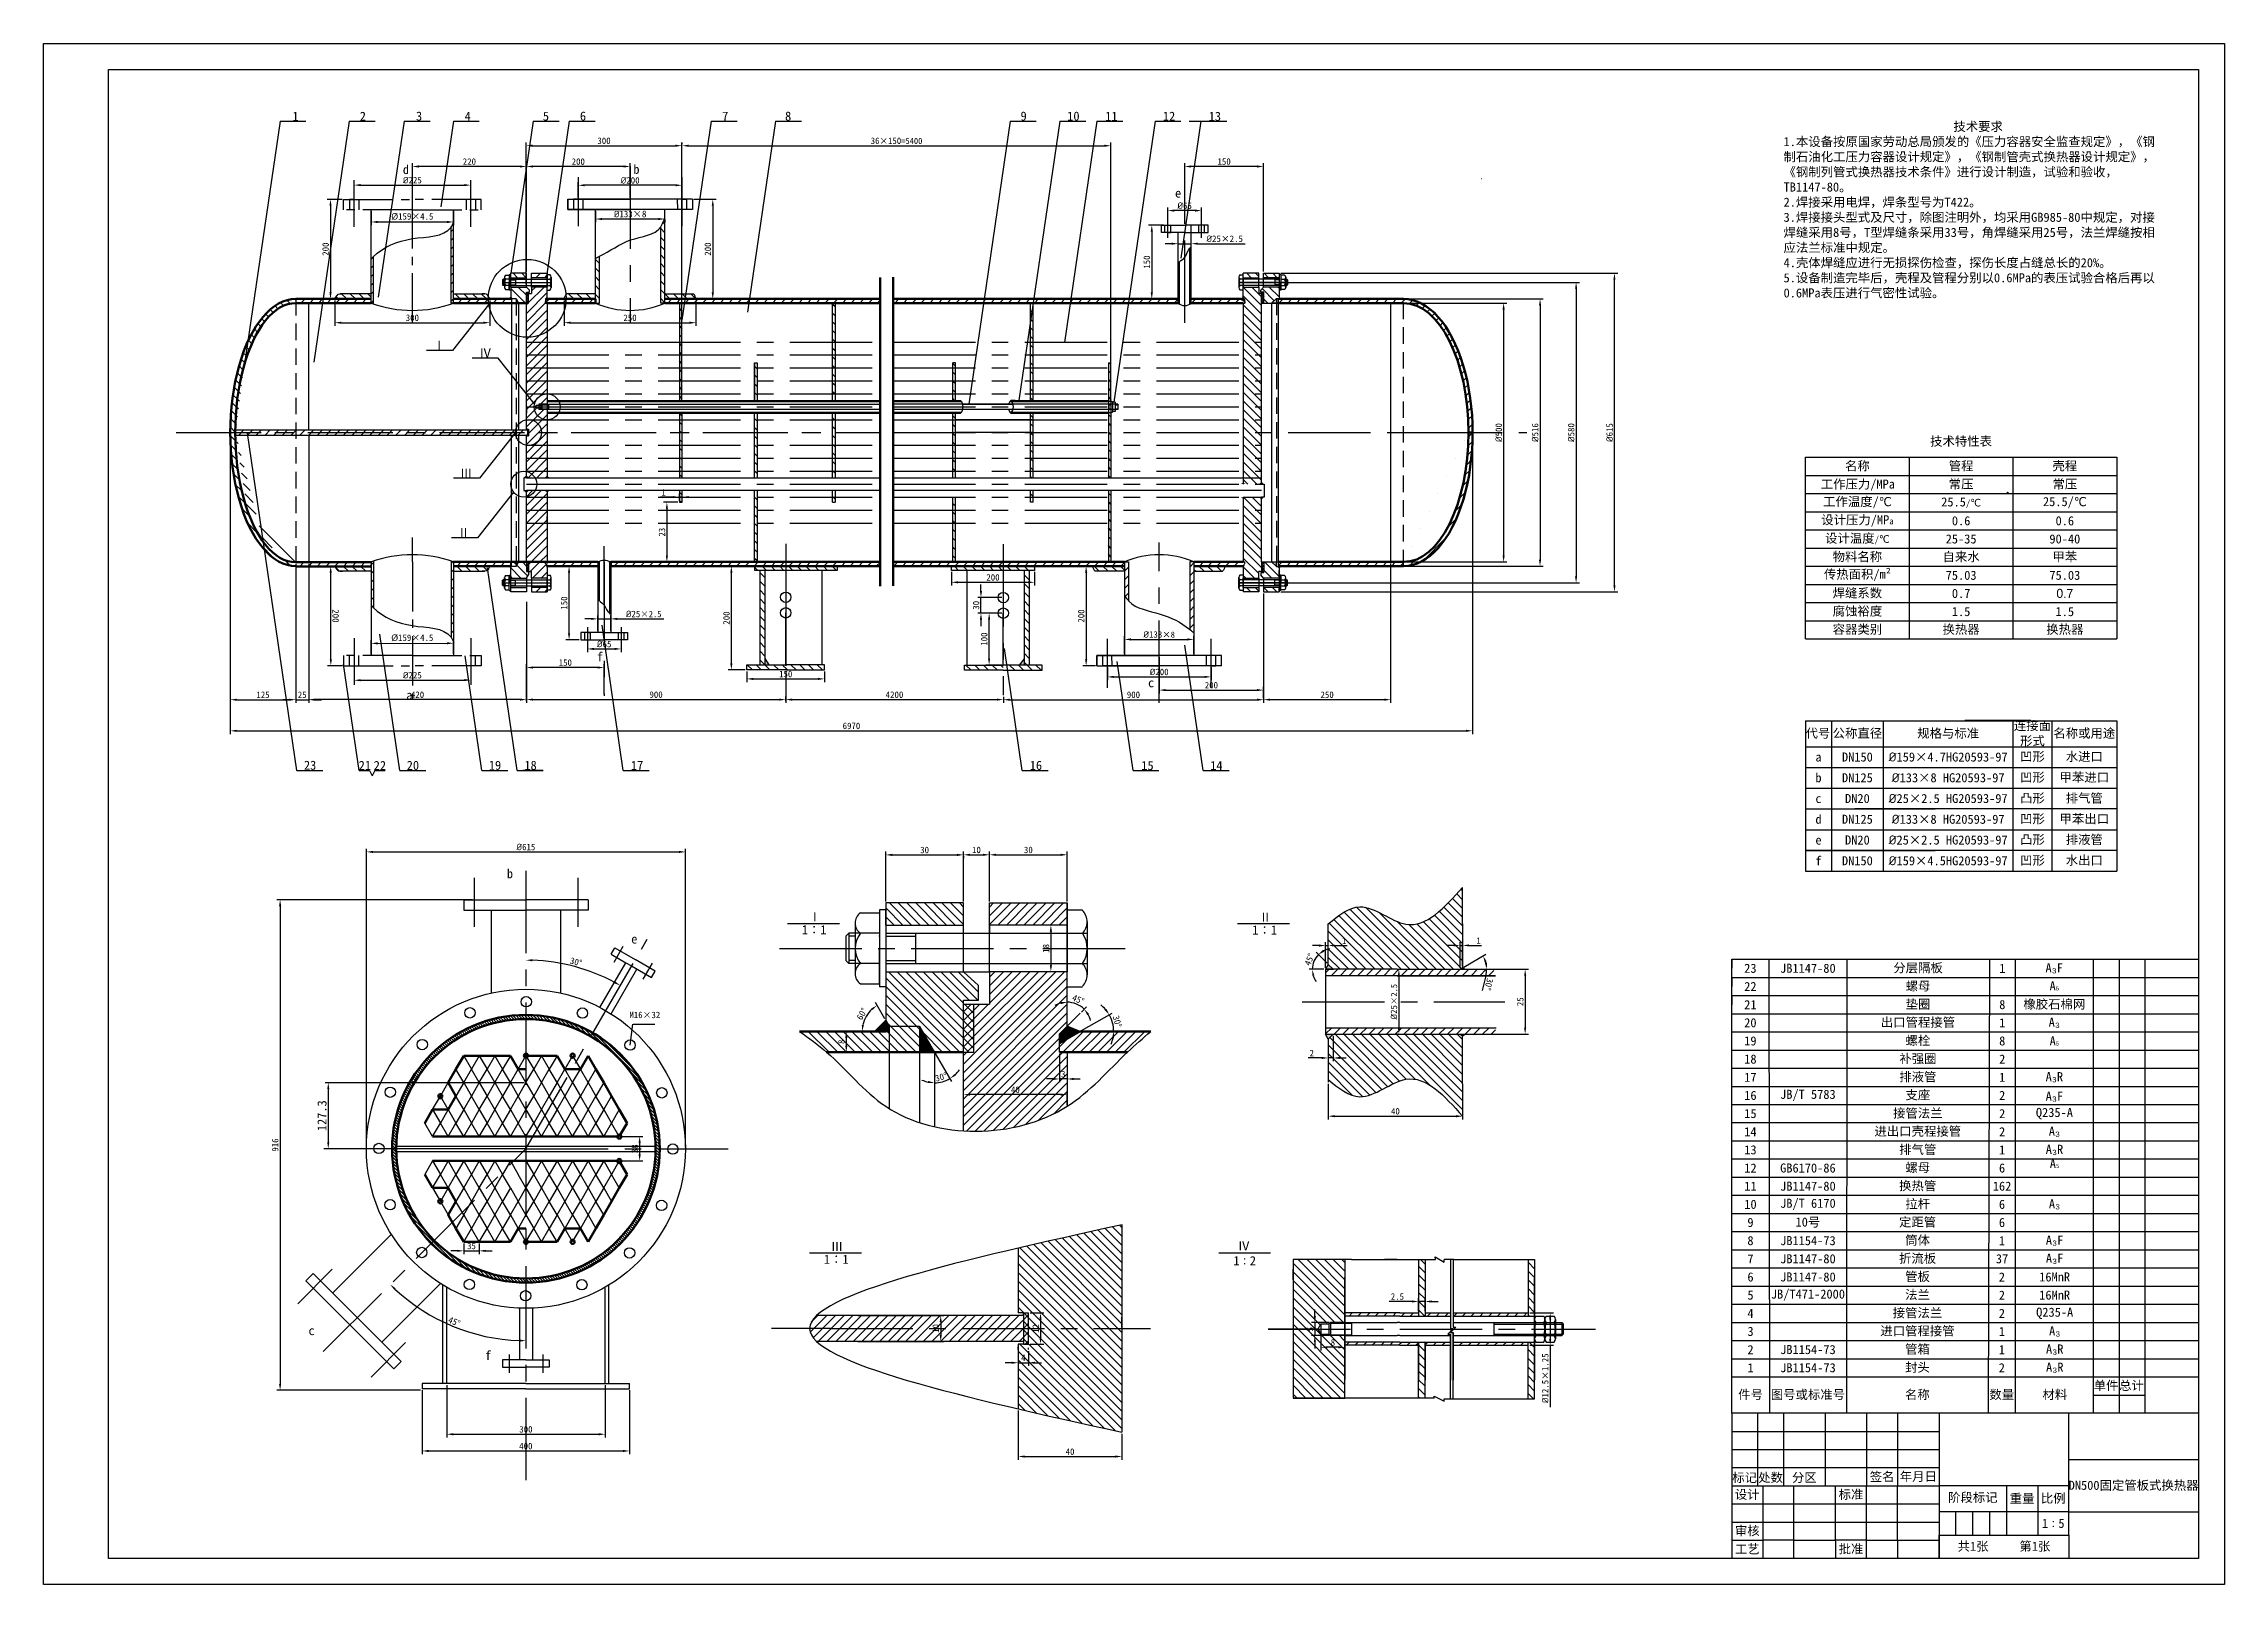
# Model space of a CAD drawing. Header units: millimetres. Extents: x -1950 to -231, y 2736 to 6518.
# Drawn here: x -1072 to -231, y 2736 to 3330 of the extents above; entities outside this region: 3.
import ezdxf

# ---------------------------------------------------------------- set-up
doc = ezdxf.new("R2010")
doc.units = ezdxf.units.MM
for name, pattern in [('CENTER', [50.8, 31.75, -6.35, 6.35, -6.35]), ('CENTER2', [28.575, 19.05, -3.175, 3.175, -3.175]), ('CENTERX2', [101.6, 63.5, -12.7, 12.7, -12.7]), ('DASHED2', [9.525, 6.35, -3.175])]:
    doc.linetypes.add(name, pattern=pattern)
for name, color, linetype, lineweight in [('shuangdianhuaxian', 7, 'CENTER2', 25), ('xuxian', 7, 'DASHED2', 25), ('图层1', 7, 'Continuous', 30), ('点划线', 80, 'CENTERX2', 25), ('点画线', 7, 'CENTER', 25), ('粗实线', 7, 'Continuous', 50), ('细实线', 7, 'Continuous', 25)]:
    doc.layers.add(name, color=color, linetype=linetype, lineweight=lineweight)
doc.styles.get("Standard").update_dxf_attribs({"font": ''})
doc.styles.get('Standard').set_extended_font_data('SimSun')
doc.dimstyles.new('ISO-25', dxfattribs={"dimtxt": 2.5, "dimasz": 2.5, "dimexe": 1.25, "dimexo": 0.625, "dimtad": 1, "dimtxsty": 'Standard', "dimcen": 2.5, "dimadec": 0, "dimazin": 0, "dimtfac": 1, "dimtmove": 0, "dimatfit": 3, "dimfxl": 0, "dimarcsym": 0})
pattern_1 = [(135, (10.1308, 0), (-1.683798, -1.683798), [])]

msp = doc.modelspace()

# ---------------------------------------------------------------- texts
at = {"layer": '细实线', "char_height": 3.5, "attachment_point": 1}
for s, insert in [('{\\fFangSong|b0|i0|c134|p49;1}', (-976.039, 3303.79)), ('{\\fFangSong|b0|i0|c134|p49;5}', (-879.457, 3303.831)), ('{\\fFangSong|b0|i0|c134|p49;10}', (-677.252, 3303.829)), ('{\\fFangSong|b0|i0|c0|p49;1\\fFangSong|b0|i0|c134|p49;2}', (-640.368, 3303.797)), ('{\\fFangSong|b0|i0|c134|p49;13}', (-622.704, 3303.752)), ('{\\fFangSong|b0|i0|c134|p49;23}', (-971.61, 3053.589)), ('{\\fFangSong|b0|i0|c134|p49;19}', (-900.307, 3053.574)), ('{\\fFangSong|b0|i0|c134|p49;17}', (-845.517, 3053.509)), ('{\\fFangSong|b0|i0|c134|p49;16}', (-691.697, 3053.542))]:
    msp.add_mtext(s, dxfattribs=dict(at, insert=insert))
at = {"layer": '细实线'}
for s, width, heights, insert, char_height, attachment_point in [('{\\fFangSong|b0|i0|c134|p49;2}', 1.80973, [0], (-950.072, 3303.792), 3.5, 1), ('{\\fFangSong|b0|i0|c134|p49;3}', 0.19885, [0], (-928.394, 3303.825), 3.5, 1), ('{\\fFangSong|b0|i0|c134|p49;4}', 3.89573, [0], (-909.613, 3303.785), 3.5, 1), ('{\\fFangSong|b0|i0|c134|p49;6}', 0.87226, [0], (-865.177, 3303.858), 3.5, 1), ('{\\fFangSong|b0|i0|c134|p49;7}', 0.19885, [0], (-810.327, 3303.825), 3.5, 1), ('{\\fFangSong|b0|i0|c134|p49;8}', 1.25516, [0], (-786.065, 3303.839), 3.5, 1), ('{\\fFangSong|b0|i0|c134|p49;9}', 6.07078, [0], (-695.255, 3303.839), 3.5, 1), ('{\\fFangSong|b0|i0|c134|p49;11}', 6.686, [0], (-662.612, 3303.779), 3.5, 1), ('\\pxqc;{\\fFangSong|b0|i0|c134|p49;技术要求\\P\\pr0.99996,ql;1.本设备按原国家劳动总局颁发的《压力容器安全监查规定》，《钢制石油化工压力容器设计规定》，《钢制管壳式换热器设计规定》，《钢制列管式换热器技术条件》进行设计制造，试验和验收，\\fFangSong|b0|i0|c0|p49;TB1147-80\\fFangSong|b0|i0|c134|p49;。\\P\\fFangSong|b0|i0|c0|p49;2.\\fFangSong|b0|i0|c134|p49;焊接采用电焊，焊条型号为\\fFangSong|b0|i0|c0|p49;T422\\fFangSong|b0|i0|c134|p49;。\\P\\fFangSong|b0|i0|c0|p49;3.\\fFangSong|b0|i0|c134|p49;焊接接头型式及尺寸，除图注明外，均采用\\fFangSong|b0|i0|c0|p49;GB985-80\\fFangSong|b0|i0|c134|p49;中规定，对接焊缝采用\\fFangSong|b0|i0|c0|p49;8\\fFangSong|b0|i0|c134|p49;号，\\fFangSong|b0|i0|c0|p49;T\\fFangSong|b0|i0|c134|p49;型焊缝条采用\\fFangSong|b0|i0|c0|p49;33\\fFangSong|b0|i0|c134|p49;号，角焊缝采用\\fFangSong|b0|i0|c0|p49;25\\fFangSong|b0|i0|c134|p49;号，法兰焊缝按相应法兰标准中规定。\\P\\fFangSong|b0|i0|c0|p49;4.\\fFangSong|b0|i0|c134|p49;壳体焊缝应进行无损探伤检查，探伤长度占缝总长的\\fFangSong|b0|i0|c0|p49;20%\\fFangSong|b0|i0|c134|p49;。\\P\\fFangSong|b0|i0|c0|p49;5.\\fFangSong|b0|i0|c134|p49;设备制造完毕后，壳程及管程分别以\\fFangSong|b0|i0|c0|p49;0.6MPa\\fFangSong|b0|i0|c134|p49;的表压试验合格后再以0.6MPa表压进行气密性试验。}', 150.08595, [0], (-401, 3299.846), 3.5, 1), ('{\\fFangSong|b0|i0|c134|p49;d}', 4.78372, [0], (-932.281, 3281.474), 3.5, 5), ('{\\fFangSong|b0|i0|c0|p49;b}', 11.78789, [0], (-843.387, 3281.547), 3.5, 5), ('{\\fFangSong|b0|i0|c134|p49;e}', 0.21758, [0], (-635.679, 3274.173), 3.5, 1), ('{\\fFangSong|b0|i0|c134|p49;Ⅰ}', 11.12392, [0], (-919.446, 3213.757), 3.5, 5), ('{\\fFangSong|b0|i0|c134|p49;\\H1.4x;Ⅳ}', 9.81461, [0], (-901.621, 3210.823), 2.5, 5), ('\\pxqc;{\\fFangSong|b0|i0|c134|p49;技术特性表}', 119.92896, [0], (-392.528, 3178.502), 3.5, 1), ('{\\fFangSong|b0|i0|c134|p49;\\H1.4x;Ⅲ}', 10.16668, [0], (-909.027, 3164.431), 2.5, 5), ('{\\fFangSong|b0|i0|c134|p49;工作压力/MPa}', 40.39561, [0], (-372.355, 3159.805), 3.5, 5), ('{\\fFangSong|b0|i0|c134|p49;名称}', 40, [0], (-372.528, 3167.047), 3.5, 5), ('{\\fFangSong|b0|i0|c134|p49;管程}', 40, [0], (-332.528, 3167.047), 3.5, 5), ('{\\fFangSong|b0|i0|c134|p49;常压}', 40, [0], (-332.528, 3160.047), 3.5, 5), ('{\\fFangSong|b0|i0|c134|p49;壳程}', 40, [0], (-292.528, 3167.047), 3.5, 5), ('{\\fFangSong|b0|i0|c134|p49;常压}', 40, [0], (-292.528, 3160.047), 3.5, 5), ('{\\fFangSong|b0|i0|c134|p49;工作温度}/{\\fYouYuan|b0|i0|c134|p49;℃}', 40, [0], (-372.528, 3153.047), 3.5, 5), ('{\\fFangSong|b0|i0|c134|p49;\\H1.4x;25.5}/{\\fYouYuan|b0|i0|c134|p49;\\H1.1667x;℃}', 40, [0], (-332.528, 3153.047), 2.5, 5), ('{\\fFangSong|b0|i0|c134|p49;\\H1.4x;25.5\\fSimSun|b0|i0|c134|p34;/\\fYouYuan|b0|i0|c134|p49;℃}', 40, [0], (-292.528, 3153.047), 2.5, 5), ('{\\fFangSong|b0|i0|c134|p49;\\H1.4x;设计压力/MP}a', 39.54218, [0], (-372.497, 3146.025), 2.5, 5), ('{\\fFangSong|b0|i0|c134|p49;0.6}', 40, [0], (-332.528, 3146.047), 3.5, 5), ('{\\fFangSong|b0|i0|c134|p49;0.6}', 40, [0], (-292.528, 3146.047), 3.5, 5), ('{\\fFangSong|b0|i0|c134|p49;Ⅱ}', 10.26772, [3.839], (-909.989, 3141.5), 3.5, 5), ('{\\fFangSong|b0|i0|c134|p49;\\H1.4x;设计温度}/{\\fYouYuan|b0|i0|c134|p49;\\H1.1667x;℃}', 40, [0], (-372.528, 3139.047), 2.5, 5), ('{\\fFangSong|b0|i0|c134|p49;25-35}', 40, [0], (-332.528, 3139.047), 3.5, 5), ('{\\fFangSong|b0|i0|c134|p49;90-40}', 40, [0], (-292.528, 3139.047), 3.5, 5), ('{\\fFangSong|b0|i0|c134|p49;物料名称}', 40, [0], (-372.528, 3132.047), 3.5, 5), ('{\\fFangSong|b0|i0|c134|p49;自来水}', 40, [0], (-332.528, 3132.047), 3.5, 5), ('{\\fFangSong|b0|i0|c134|p49;甲苯}', 40, [0], (-292.528, 3132.047), 3.5, 5), ('{\\fFangSong|b0|i0|c134|p49;传热面积/m}²', 40, [0], (-372.528, 3125.047), 3.5, 5), ('{\\fFangSong|b0|i0|c134|p49;焊缝系数}', 40, [0], (-372.528, 3118.047), 3.5, 5), ('{\\fFangSong|b0|i0|c134|p49;75.03}', 40, [0], (-332.528, 3125.047), 3.5, 5), ('{\\fSTFangsong|b0|i0|c134|p2;75.03}', 40, [0], (-292.528, 3125.047), 3.5, 5), ('{\\fFangSong|b0|i0|c134|p49;腐蚀裕度}', 40, [0], (-372.528, 3111.047), 3.5, 5), ('{\\fFangSong|b0|i0|c134|p49;0.7}', 40, [0], (-332.528, 3118.047), 3.5, 5), ('{\\fFangSong|b0|i0|c134|p49;1.5}', 40, [0], (-332.528, 3111.047), 3.5, 5), ('{\\fFangSong|b0|i0|c134|p49;1.5}', 40, [0], (-292.528, 3111.047), 3.5, 5), ('{\\fFZYaoTi|b0|i0|c134|p2;0.7}', 40, [0], (-292.528, 3118.047), 3.5, 5), ('{\\fFangSong|b0|i0|c134|p49;容器类别}', 40, [0], (-372.528, 3104.047), 3.5, 5), ('{\\fFangSong|b0|i0|c134|p49;换热器}', 40, [0], (-332.528, 3104.047), 3.5, 5), ('{\\fFangSong|b0|i0|c134|p49;换热器}', 40, [0], (-292.528, 3104.047), 3.5, 5), ('{\\fFangSong|b0|i0|c134|p49;f}', 4.81024, [0], (-858.653, 3095.41), 3.5, 1), ('{\\fFangSong|b0|i0|c134|p49;c}', 4.13117, [0], (-646.1, 3085.39), 3.5, 1), ('{\\fFangSong|b0|i0|c134|p49;代号}', 10, [0], (-392.528, 3063.984), 3.5, 4), ('{\\fFangSong|b0|i0|c134|p49;公称直径}', 20, [0], (-372.528, 3063.983), 3.5, 5), ('{\\fFangSong|b0|i0|c134|p49;规格与标准}', 50, [0], (-337.528, 3063.98), 3.5, 5), ('{\\fFangSong|b0|i0|c134|p49;连接面形式}', 15, [0], (-305.028, 3063.979), 3.5, 5), ('{\\fFangSong|b0|i0|c134|p49;名称或用途}', 25, [0], (-285.028, 3063.977), 3.5, 5), ('{\\fFangSong|b0|i0|c134|p49;21}', 4.03202, [0], (-948.127, 3051.771), 3.5, 5), ('{\\fFangSong|b0|i0|c134|p49;22}', 4.04774, [0], (-942.319, 3051.744), 3.5, 5), ('{\\fFangSong|b0|i0|c134|p49;20}', 10, [1.161], (-931.968, 3053.538), 3.5, 1), ('{\\fFangSong|b0|i0|c134|p49;18}', 3.96331, [0], (-886.599, 3053.549), 3.5, 1), ('{\\fFangSong|b0|i0|c134|p49;15}', 4.83754, [1.484], (-648.687, 3053.458), 3.5, 1), ('{\\fFangSong|b0|i0|c134|p49;14}', 4.33597, [0], (-622.094, 3053.489), 3.5, 1), ('{\\fFangSong|b0|i0|c134|p49;a}', 10, [0], (-387.528, 3054.985), 3.5, 5), ('{\\fFangSong|b0|i0|c134|p49;DN150}', 20, [1.641], (-372.528, 3054.984), 3.5, 5), ('{\\fISOCPEUR|b0|i0|c0|p34;%%C\\f@FangSong|b0|i0|c134|p49;159×4.7HG20593-97}', 50, [0], (-337.528, 3054.983), 3.5, 5), ('{\\fFangSong|b0|i0|c134|p49;凹形}', 15, [0], (-305.028, 3054.98), 3.5, 5), ('{\\fFangSong|b0|i0|c134|p49;水进口}', 25, [0], (-285.028, 3054.979), 3.5, 5), ('{\\fFangSong|b0|i0|c134|p49;b}', 10, [0], (-387.528, 3046.985), 3.5, 5), ('{\\fFangSong|b0|i0|c134|p49;DN125}', 20, [0], (-372.528, 3046.985), 3.5, 5), ('{\\fISOCPEUR|b0|i0|c0|p34;%%C\\f@FangSong|b0|i0|c134|p49;133×8 HG20593-97}', 50, [0], (-337.528, 3046.985), 3.5, 5), ('{\\fFangSong|b0|i0|c134|p49;\\H1.4x;凹形}', 15, [0], (-305.028, 3046.985), 2.5, 5), ('{\\fFangSong|b0|i0|c134|p49;甲苯进口}', 25, [0], (-285.028, 3046.985), 3.5, 5), ('{\\fFangSong|b0|i0|c134|p49;c}', 10, [0], (-387.528, 3038.985), 3.5, 5), ('{\\fFangSong|b0|i0|c134|p49;DN20}', 20, [0], (-372.528, 3038.985), 3.5, 5), ('{\\fISOCPEUR|b0|i0|c0|p34;\\H1.4x;%%C\\f@FangSong|b0|i0|c134|p49;25×2.5 HG20593-97}', 50, [0], (-337.528, 3038.985), 2.5, 5), ('{\\fFangSong|b0|i0|c134|p49;凸形}', 15, [0], (-305.028, 3038.985), 3.5, 5), ('{\\fFangSong|b0|i0|c134|p49;排气管}', 25, [0], (-285.028, 3038.985), 3.5, 5), ('{\\fFangSong|b0|i0|c134|p49;d}', 10, [0], (-387.528, 3030.985), 3.5, 5), ('{\\fFangSong|b0|i0|c134|p49;DN125}', 20, [0], (-372.528, 3030.985), 3.5, 5), ('{\\fISOCPEUR|b0|i0|c0|p34;\\H1.4x;%%C\\f@FangSong|b0|i0|c134|p49;133×8 HG20593-97}', 50, [0], (-337.528, 3030.985), 2.5, 5), ('{\\fFangSong|b0|i0|c134|p49;\\H1.4x;凹形}', 15, [0], (-305.028, 3030.985), 2.5, 5), ('{\\fFangSong|b0|i0|c134|p49;甲苯出口}', 25, [0], (-285.028, 3030.985), 3.5, 5), ('{\\fFangSong|b0|i0|c134|p49;e}', 10, [0], (-387.528, 3022.985), 3.5, 5), ('{\\fFangSong|b0|i0|c134|p49;DN20}', 20, [0], (-372.528, 3022.985), 3.5, 5), ('{\\fISOCPEUR|b0|i0|c0|p34;%%C\\f@FangSong|b0|i0|c134|p49;25×2.5 HG20593-97}', 50, [0], (-337.528, 3022.985), 3.5, 5), ('{\\fFangSong|b0|i0|c134|p49;凸形}', 15, [0], (-305.028, 3022.985), 3.5, 5), ('{\\fFangSong|b0|i0|c134|p49;排液管}', 25, [0], (-285.028, 3022.985), 3.5, 5), ('{\\fFangSong|b0|i0|c134|p49;b}', 10.24362, [0], (-893.349, 3011.776), 3.5, 1), ('{\\fFangSong|b0|i0|c134|p49;f}', 10, [0], (-387.528, 3014.985), 3.5, 5), ('{\\fFangSong|b0|i0|c134|p49;DN150}', 20, [0], (-372.528, 3014.985), 3.5, 5), ('{\\fISOCPEUR|b0|i0|c0|p34;%%C\\f@FangSong|b0|i0|c134|p49;159×4.5HG20593-97}', 50, [0], (-337.528, 3014.985), 3.5, 5), ('{\\fFangSong|b0|i0|c134|p49;凹形}', 15, [0], (-305.028, 3014.985), 3.5, 5), ('{\\fFangSong|b0|i0|c134|p49;水出口}', 25, [0], (-285.028, 3014.985), 3.5, 5), ('{\\fFangSong|b0|i0|c134|p49;Ⅰ}', 21.16627, [0], (-774.586, 2993.344), 3.5, 5), ('{\\fFangSong|b0|i0|c134|p49;Ⅱ}', 21.16627, [0], (-600.854, 2993.234), 3.5, 5), ('{\\fFangSong|b0|i0|c134|p49;e}', 1.25885, [0], (-845.403, 2986.592), 3.5, 1), ('{\\fFangSong|b0|i0|c134|p49;\\H1.4x;1∶\\f@FangSong|b0|i0|c134|p49;1}', 20.51223, [0], (-774.849, 2988.404), 2.5, 5), ('{\\fFangSong|b0|i0|c134|p49;\\H1.4x;1∶\\f@FangSong|b0|i0|c134|p49;1}', 20.51223, [0], (-601.117, 2988.294), 2.5, 5), ('{\\fFangSong|b0|i0|c134|p49;23}', 14.38199, [0], (-413.809, 2973.532), 3.5, 5), ('{\\fFangSong|b0|i0|c134|p49;JB1147-80}', 29.99565, [0], (-391.627, 2973.532), 3.5, 5), ('{\\fFangSong|b0|i0|c134|p49;分层隔板}', 54.9775, [0], (-349.136, 2973.532), 3.5, 5), ('{\\fFangSong|b0|i0|c134|p49;螺母}', 54.96371, [0], (-349.148, 2966.532), 3.5, 5), ('{\\fFangSong|b0|i0|c134|p49;1}', 10, [0], (-316.63, 2973.532), 3.5, 5), ('{\\f@FangSong|b0|i0|c134|p49;A\\fBatangChe|b0|i0|c129|p49;₃\\f@FangSong|b0|i0|c134|p49;F}', 30.01862, [0], (-296.62, 2973.532), 3.5, 5), ('{\\fFangSong|b0|i0|c134|p49;22}', 14.38899, [0], (-413.806, 2966.532), 3.5, 5), ('{\\fFangSong|b0|i0|c134|p49;21}', 14.39598, [0], (-413.802, 2959.532), 3.5, 5), ('{\\fFangSong|b0|i0|c134|p49;垫圈}', 54.94992, [0], (-349.159, 2959.532), 3.5, 5), ('{\\fFangSong|b0|i0|c134|p49;8}', 10.03629, [0], (-316.648, 2959.532), 3.5, 5), ('{\\fFangSong|b0|i0|c134|p49;橡胶石棉网}', 30.05587, [0], (-296.602, 2959.532), 3.5, 5), ('{\\fFangSong|b0|i0|c0|p49;\\H1.4x;A\\fVrinda|b0|i0|c0|p34;\\H0.45714x;5}', 30.03725, [0], (-296.611, 2966.745), 2.5, 5), ('{\\f@FangSong|b0|i0|c134|p49;M16×32}', 15.72364, [0], (-840.135, 2955.551), 2.5, 5), ('{\\fFangSong|b0|i0|c134|p49;20}', 14.40297, [0], (-413.799, 2952.532), 3.5, 5), ('{\\fFangSong|b0|i0|c134|p49;出口管程接管}', 54.93613, [0], (-349.17, 2952.532), 3.5, 5), ('{\\fFangSong|b0|i0|c134|p49;1}', 10.05443, [0], (-316.657, 2952.532), 3.5, 5), ('{\\f@FangSong|b0|i0|c134|p49;A\\fBatangChe|b0|i0|c129|p49;₃}', 30.0745, [0], (-296.592, 2952.532), 3.5, 5), ('{\\fFangSong|b0|i0|c134|p49;19}', 14.40996, [0], (-413.795, 2945.532), 3.5, 5), ('{\\fFangSong|b0|i0|c134|p49;螺栓}', 54.92234, [0], (-349.181, 2945.532), 3.5, 5), ('{\\fFangSong|b0|i0|c134|p49;8}', 10.07258, [2.5], (-316.666, 2945.532), 3.5, 5), ('{\\fFangSong|b0|i0|c134|p49;\\H1.4x;A\\fVrinda|b0|i0|c0|p34;\\H0.45714x;5}', 30.09312, [0], (-296.583, 2945.532), 2.5, 5), ('{\\fFangSong|b0|i0|c134|p49;18}', 14.41696, [0], (-413.792, 2938.532), 3.5, 5), ('{\\fFangSong|b0|i0|c134|p49;补强圈}', 54.90854, [0], (-349.193, 2938.532), 3.5, 5), ('{\\fFangSong|b0|i0|c134|p49;2}', 10.09072, [0], (-316.675, 2938.532), 3.5, 5), ('{\\fFangSong|b0|i0|c134|p49;17}', 14.42395, [0], (-413.788, 2931.532), 3.5, 5), ('{\\fFangSong|b0|i0|c134|p49;JB/T 5783}', 29.91623, [0], (-391.618, 2924.532), 3.5, 5), ('{\\fFangSong|b0|i0|c134|p49;排液管}', 54.89475, [0], (-349.204, 2931.532), 3.5, 5), ('{\\fFangSong|b0|i0|c134|p49;支座}', 54.88096, [0], (-349.215, 2924.532), 3.5, 5), ('{\\fFangSong|b0|i0|c134|p49;1}', 10.10887, [2.257], (-316.684, 2931.532), 3.5, 5), ('{\\f@FangSong|b0|i0|c134|p49;A\\fBatangChe|b0|i0|c129|p49;₃\\f@FangSong|b0|i0|c134|p49;R}', 30.13037, [0], (-296.564, 2931.532), 3.5, 5), ('{\\fFangSong|b0|i0|c134|p49;16}', 14.43094, [0], (-413.785, 2924.532), 3.5, 5), ('{\\fFangSong|b0|i0|c134|p49;15}', 14.43794, [0], (-413.781, 2917.532), 3.5, 5), ('{\\fFangSong|b0|i0|c134|p49;接管法兰}', 54.86717, [0], (-349.226, 2917.532), 3.5, 5), ('{\\fFangSong|b0|i0|c134|p49;2}', 10.14516, [0], (-316.702, 2917.532), 3.5, 5), ('{\\fFangSong|b0|i0|c134|p49;2}', 10.12701, [0], (-316.693, 2924.532), 3.5, 5), ('{\\fFangSong|b0|i0|c134|p49;Q235-A}', 30.16761, [0], (-296.546, 2917.532), 3.5, 5), ('{\\f@FangSong|b0|i0|c134|p49;A\\fBatangChe|b0|i0|c129|p49;₃\\f@FangSong|b0|i0|c134|p49;F}', 30.14899, [0], (-296.555, 2924.056), 3.5, 5), ('{\\fFangSong|b0|i0|c134|p49;14}', 14.44493, [0], (-413.778, 2910.532), 3.5, 5), ('{\\fFangSong|b0|i0|c134|p49;进出口壳程接管}', 54.85338, [0], (-349.238, 2910.532), 3.5, 5), ('{\\fFangSong|b0|i0|c134|p49;2}', 10.1633, [0], (-316.711, 2910.532), 3.5, 5), ('{\\f@FangSong|b0|i0|c134|p49;A\\fBatangChe|b0|i0|c129|p49;₃}', 30.18624, [0], (-296.536, 2910.532), 3.5, 5), ('{\\fFangSong|b0|i0|c134|p49;13}', 14.45192, [0], (-413.774, 2903.532), 3.5, 5), ('{\\fFangSong|b0|i0|c134|p49;排气管}', 54.83959, [0], (-349.249, 2903.532), 3.5, 5), ('{\\fFangSong|b0|i0|c134|p49;1}', 10.18145, [0], (-316.72, 2903.532), 3.5, 5), ('{\\f@FangSong|b0|i0|c134|p49;A\\fBatangChe|b0|i0|c129|p49;₃\\f@FangSong|b0|i0|c134|p49;R}', 30.20486, [0], (-296.527, 2903.532), 3.5, 5), ('{\\fFangSong|b0|i0|c134|p49;12}', 14.45892, [0], (-413.771, 2896.532), 3.5, 5), ('{\\fFangSong|b0|i0|c134|p49;GB6170-86}', 29.87084, [0], (-391.613, 2896.532), 3.5, 5), ('{\\fFangSong|b0|i0|c134|p49;螺母}', 54.82579, [0], (-349.26, 2896.532), 3.5, 5), ('{\\fFangSong|b0|i0|c134|p49;6}', 10.19959, [2.013], (-316.729, 2896.532), 3.5, 5), ('{\\f@FangSong|b0|i0|c0|p49;\\H1.4x;A\\H0.45714x;5}', 30.22349, [0], (-296.518, 2898.272), 2.5, 5), ('{\\fSimHei|b0|i0|c134|p49;11}', 14.46591, [0], (-413.767, 2889.532), 3.5, 5), ('{\\fFangSong|b0|i0|c134|p49;JB1147-80}', 29.8595, [0], (-391.611, 2889.532), 3.5, 5), ('{\\fFangSong|b0|i0|c134|p49;JB/T 6170}', 29.84815, [0], (-391.61, 2882.532), 3.5, 5), ('{\\fFangSong|b0|i0|c134|p49;换热管}', 54.812, [0], (-349.271, 2889.532), 3.5, 5), ('{\\fFangSong|b0|i0|c134|p49;拉杆}', 54.79821, [0], (-349.283, 2882.532), 3.5, 5), ('{\\fFangSong|b0|i0|c134|p49;162}', 10.21773, [0], (-316.738, 2889.532), 3.5, 5), ('{\\fFangSong|b0|i0|c134|p49;10}', 14.4729, [0], (-413.764, 2882.532), 3.5, 5), ('{\\fFangSong|b0|i0|c134|p49;9}', 14.47989, [0], (-413.76, 2875.532), 3.5, 5), ('{\\fFangSong|b0|i0|c134|p49;10号}', 29.83681, [0], (-391.609, 2875.532), 3.5, 5), ('{\\fFangSong|b0|i0|c134|p49;定距管}', 54.78442, [0], (-349.294, 2875.532), 3.5, 5), ('{\\fFangSong|b0|i0|c134|p49;6}', 10.25402, [0], (-316.757, 2875.532), 3.5, 5), ('{\\fFangSong|b0|i0|c134|p49;6}', 10.23588, [0], (-316.747, 2882.532), 3.5, 5), ('{\\f@FangSong|b0|i0|c134|p49;A\\fBatangChe|b0|i0|c129|p49;₃}', 30.26073, [0], (-296.499, 2882.532), 3.5, 5), ('{\\fFangSong|b0|i0|c134|p49;Ⅲ}', 21.16627, [0], (-766.063, 2866.303), 3.5, 5), ('{\\fFangSong|b0|i0|c134|p49;Ⅳ}', 21.16627, [0], (-609.109, 2866.591), 3.5, 5), ('{\\fFangSong|b0|i0|c134|p49;8}', 14.48689, [0], (-413.757, 2868.532), 3.5, 5), ('{\\fFangSong|b0|i0|c134|p49;JB1154-73}', 29.82546, [0], (-391.608, 2868.532), 3.5, 5), ('{\\fFangSong|b0|i0|c134|p49;筒体}', 54.77063, [0], (-349.305, 2868.532), 3.5, 5), ('{\\fFangSong|b0|i0|c134|p49;1}', 10.27217, [0], (-316.766, 2868.532), 3.5, 5), ('{\\f@FangSong|b0|i0|c134|p49;A\\fBatangChe|b0|i0|c129|p49;₃\\f@FangSong|b0|i0|c134|p49;F}', 30.29798, [0], (-296.481, 2868.532), 3.5, 5), ('{\\fFangSong|b0|i0|c134|p49;\\H1.4x;1∶\\f@FangSong|b0|i0|c134|p49;1}', 20.51223, [0], (-766.326, 2861.363), 2.5, 5), ('{\\fFangSong|b0|i0|c134|p49;\\H1.4x;1\\H0.83336x;∶\\H1.2x;2}', 20, [0], (-608.821, 2860.82), 2.5, 5), ('{\\fFangSong|b0|i0|c134|p49;7}', 14.49388, [0], (-413.753, 2861.532), 3.5, 5), ('{\\fFangSong|b0|i0|c134|p49;JB1147-80}', 29.81411, [0], (-391.606, 2861.532), 3.5, 5), ('{\\fFangSong|b0|i0|c134|p49;折流板}', 54.75684, [0], (-349.316, 2861.532), 3.5, 5), ('{\\fFangSong|b0|i0|c134|p49;37}', 10.27217, [0], (-316.766, 2861.532), 3.5, 5), ('{\\f@FangSong|b0|i0|c134|p49;A\\fBatangChe|b0|i0|c129|p49;₃\\f@FangSong|b0|i0|c134|p49;F}', 30.3166, [0], (-296.471, 2861.532), 3.5, 5), ('{\\fFangSong|b0|i0|c134|p49;6}', 14.50087, [0], (-413.75, 2854.532), 3.5, 5), ('{\\fFangSong|b0|i0|c134|p49;JB1147-80}', 29.79841, [0], (-391.607, 2854.532), 3.5, 5), ('{\\fFangSong|b0|i0|c134|p49;管板}', 54.74304, [0], (-349.328, 2854.532), 3.5, 5), ('{\\fFangSong|b0|i0|c134|p49;2}', 10.3266, [0.31], (-316.793, 2854.532), 3.5, 5), ('{\\fFangSong|b0|i0|c134|p49;16MnR}', 30.33523, [0], (-296.462, 2854.532), 3.5, 5), ('{\\fFangSong|b0|i0|c134|p49;5}', 14.50787, [0], (-413.746, 2847.532), 3.5, 5), ('{\\fFangSong|b0|i0|c134|p49;JB/T471-2000}', 29.79142, [0], (-391.604, 2847.532), 3.5, 5), ('{\\fFangSong|b0|i0|c134|p49;接管法兰}', 54.71546, [0], (-349.35, 2840.532), 3.5, 5), ('{\\fFangSong|b0|i0|c134|p49;法兰}', 54.72925, [0], (-349.339, 2847.532), 3.5, 5), ('{\\fFangSong|b0|i0|c134|p49;2}', 10.3266, [0], (-316.793, 2847.532), 3.5, 5), ('{\\fFangSong|b0|i0|c134|p49;Q235-A}', 30.37248, [0], (-296.443, 2840.532), 3.5, 5), ('{\\fFangSong|b0|i0|c134|p49;16MnR}', 30.35385, [0], (-296.453, 2847.532), 3.5, 5), ('{\\fFangSong|b0|i0|c134|p49;c}', 9.2181, [0], (-969.855, 2835.63), 3.5, 1), ('{\\fFangSong|b0|i0|c134|p49;4}', 14.51486, [0], (-413.743, 2840.532), 3.5, 5), ('{\\fFangSong|b0|i0|c134|p49;3}', 14.52185, [0], (-413.739, 2833.532), 3.5, 5), ('{\\fFangSong|b0|i0|c134|p49;进口管程接管}', 54.70167, [0], (-349.361, 2833.532), 3.5, 5), ('{\\fFangSong|b0|i0|c134|p49;2}', 10.34475, [0], (-316.802, 2840.532), 3.5, 5), ('{\\fFangSong|b0|i0|c134|p49;1}', 10.36289, [0], (-316.811, 2833.532), 3.5, 5), ('{\\f@FangSong|b0|i0|c134|p49;A\\fBatangChe|b0|i0|c129|p49;₃}', 30.3911, [0], (-296.434, 2833.532), 3.5, 5), ('{\\fFangSong|b0|i0|c134|p49;f}', 1.63851, [0], (-901.758, 2826.053), 3.5, 1), ('{\\fFangSong|b0|i0|c134|p49;2}', 14.52885, [0], (-413.736, 2826.532), 3.5, 5), ('{\\fFangSong|b0|i0|c134|p49;JB1154-73}', 29.75738, [0], (-391.6, 2826.532), 3.5, 5), ('{\\fFangSong|b0|i0|c134|p49;管箱}', 54.68788, [0], (-349.373, 2826.532), 3.5, 5), ('{\\fFangSong|b0|i0|c134|p49;1}', 10.38103, [0], (-316.82, 2826.532), 3.5, 5), ('{\\f@FangSong|b0|i0|c134|p49;A\\fBatangChe|b0|i0|c129|p49;₃\\f@FangSong|b0|i0|c134|p49;R}', 30.40972, [0], (-296.425, 2826.532), 3.5, 5), ('{\\fFangSong|b0|i0|c134|p49;1}', 14.53584, [0], (-413.732, 2819.532), 3.5, 5), ('{\\fFangSong|b0|i0|c134|p49;JB1154-73}', 29.74604, [0], (-391.598, 2819.532), 3.5, 5), ('{\\fFangSong|b0|i0|c134|p49;封头}', 54.67409, [0], (-349.384, 2819.532), 3.5, 5), ('{\\fFangSong|b0|i0|c134|p49;2}', 10.39918, [0], (-316.829, 2819.532), 3.5, 5), ('{\\fFangSong|b0|i0|c134|p49;A\\fBatangChe|b0|i0|c129|p49;₃\\fFangSong|b0|i0|c134|p49;R}', 30.42835, [0], (-296.415, 2819.532), 3.5, 5), ('{\\fFangSong|b0|i0|c134|p49;件号}', 14.54982, [0], (-413.725, 2809.032), 3.5, 5), ('{\\fFangSong|b0|i0|c134|p49;图号或标准号}', 29.73034, [0], (-391.599, 2809.032), 3.5, 5), ('{\\fFangSong|b0|i0|c134|p49;名称}', 54.64215, [0], (-349.404, 2809.032), 3.5, 5), ('{\\fFangSong|b0|i0|c134|p49;数量}', 10.41732, [0], (-316.838, 2809.032), 3.5, 5), ('{\\fFangSong|b0|i0|c134|p49;材料}', 30.46559, [0], (-296.397, 2809.032), 3.5, 5), ('{\\fFangSong|b0|i0|c134|p49;单件}', 10, [0], (-276.63, 2812.532), 3.5, 5), ('{\\fFangSong|b0|i0|c134|p49;总计}', 10.18545, [0], (-266.851, 2812.532), 3.5, 5), ('\\pxqc;{\\fFangSong|b0|i0|c134|p49;标记}', 10, [0], (-416, 2777.029), 3.5, 5), ('\\pxqc;{\\fFangSong|b0|i0|c134|p49;处数}', 10, [0], (-406, 2777.029), 3.5, 5), ('\\pxqc;{\\fFangSong|b0|i0|c134|p49;分区}', 16, [0], (-393, 2777.049), 3.5, 5), ('\\pxqc;{\\fFangSong|b0|i0|c134|p49;签名}', 12, [0], (-363, 2777.376), 3.5, 5), ('\\pxqc;{\\fFangSong|b0|i0|c134|p49;年月日}', 16, [0], (-357, 2779.399), 3.5, 1), ('{\\fFangSong|b0|i0|c134|p49;DN500固定管板式换热器}', 50, [0], (-266, 2774.032), 3.5, 5), ('{\\fFangSong|b0|i0|c134|p49;设计}', 12, [0], (-415, 2770.532), 3.5, 5), ('{\\fFangSong|b0|i0|c134|p49;标准}', 12, [0], (-375, 2770.532), 3.5, 5), ('{\\fFangSong|b0|i0|c134|p49;阶段标记}', 26, [0], (-328, 2769.365), 3.5, 5), ('{\\fFangSong|b0|i0|c134|p49;重量}', 12, [0], (-309, 2769.032), 3.5, 5), ('{\\fFangSong|b0|i0|c134|p49;比例}', 12, [0], (-297, 2769.032), 3.5, 5), ('{\\fFangSong|b0|i0|c134|p49;审核}', 12, [0], (-415, 2756.532), 3.5, 5), ('{\\fFangSong|b0|i0|c134|p49;\\H1.4x;1\\H0.83336x;∶\\H1.2x;5}', 12, [0], (-297, 2759.532), 2.5, 5), ('{\\fFangSong|b0|i0|c134|p49;工艺}', 12, [0], (-415, 2749.532), 3.5, 5), ('{\\fFangSong|b0|i0|c134|p49;批准}', 12, [0], (-375, 2749.532), 3.5, 5), ('{\\fFangSong|b0|i0|c134|p49;共1张     第1张}', 50, [0], (-316, 2750.532), 3.5, 5)]:
    msp.add_mtext_dynamic_manual_height_columns(s, width=width, gutter_width=12.5, heights=heights, dxfattribs=dict(at, insert=insert, char_height=char_height, attachment_point=attachment_point))
at = {"layer": '细实线', "insert": (-930.95, 3078.842), "char_height": 3.5, "attachment_point": 5, "rotation": 359.965424}
msp.add_mtext_dynamic_manual_height_columns('{\\fFangSong|b0|i0|c0|p49;a}', width=4.78372, gutter_width=12.5, heights=[0], dxfattribs=at)

# ---------------------------------------------------------------- blocks, each defined once
blk = doc.blocks.new('*U1')
at = {"layer": '细实线'}
blk.add_circle((0, 0), 2, dxfattribs=at)
blk = doc.blocks.new('*U2')
at = {"layer": '细实线', "color": 0, "linetype": 'ByBlock', "lineweight": -2, "transparency": 16777216}
blk.add_blockref('*U1', (-885.87, 2960.64), dxfattribs=at)
for p, rotation in [((-907.57, 2956.38), 22.5), ((-864.2, 2956.28), 337.5000000000001), ((-925.99, 2944.13), 45), ((-845.84, 2943.95), 315), ((-938.31, 2925.77), 67.49999999999997), ((-833.59, 2925.54), 292.5000000000001), ((-942.67, 2904.09), 90), ((-829.33, 2903.84), 269.9999999999999), ((-938.41, 2882.4), 112.5), ((-833.69, 2882.16), 247.5), ((-926.16, 2863.98), 135), ((-846.01, 2863.8), 225), ((-907.8, 2851.66), 157.5), ((-864.43, 2851.56), 202.4999999999999), ((-886.13, 2847.29), 180)]:
    blk.add_blockref('*U1', p, dxfattribs=dict(at, rotation=rotation))
blk = doc.blocks.new('*D3')
at = {"layer": 'Defpoints', "color": 0, "transparency": 16777216}
for p in [(-956.29, 3270), (-961.36, 3231.6), (-959.68, 3231.6)]:
    blk.add_point(p, dxfattribs=at)
at = {"layer": '细实线', "color": 0, "lineweight": -2, "transparency": 16777216}
for p, q in [((-956.92, 3270), (-962.61, 3270)), ((-961.36, 3267.5), (-961.36, 3234.1)), ((-960.3, 3231.6), (-962.61, 3231.6))]:
    blk.add_line(p, q, dxfattribs=at)
at = {"layer": '细实线', "color": 0, "transparency": 16777216}
for points in [[(-961.78, 3267.5), (-960.94, 3267.5), (-961.36, 3270)], [(-961.78, 3234.1), (-960.94, 3234.1), (-961.36, 3231.6)]]:
    blk.add_solid(points, dxfattribs=at)
at = {"layer": '细实线', "color": 0, "transparency": 16777216, "insert": (-963.25, 3250.8), "char_height": 2.5, "attachment_point": 5, "rotation": 90}
blk.add_mtext('{\\fFangSong|b0|i0|c134|p49;200}', dxfattribs=at)
blk = doc.blocks.new('*D4')
at = {"layer": 'Defpoints', "color": 0, "transparency": 16777216}
for p in [(-929.79, 3282.67), (-929.79, 3254.83), (-885.81, 3241.5)]:
    blk.add_point(p, dxfattribs=at)
at = {"layer": '细实线', "color": 0, "lineweight": -2, "transparency": 16777216}
for p, q in [((-929.79, 3255.46), (-929.79, 3283.92)), ((-888.31, 3282.67), (-927.29, 3282.67)), ((-885.81, 3242.12), (-885.81, 3283.92))]:
    blk.add_line(p, q, dxfattribs=at)
at = {"layer": '细实线', "color": 0, "transparency": 16777216}
for points in [[(-927.29, 3283.08), (-927.29, 3282.25), (-929.79, 3282.67)], [(-888.31, 3283.08), (-888.31, 3282.25), (-885.81, 3282.67)]]:
    blk.add_solid(points, dxfattribs=at)
at = {"layer": '细实线', "color": 0, "transparency": 16777216, "insert": (-907.8, 3284.54), "char_height": 2.5, "attachment_point": 5}
blk.add_mtext('{\\fFangSong|b0|i0|c134|p49;22}0', dxfattribs=at)
blk = doc.blocks.new('*D5')
at = {"layer": 'Defpoints', "color": 0, "transparency": 16777216}
for p in [(-907.29, 3275.49), (-952.29, 3270), (-907.29, 3270)]:
    blk.add_point(p, dxfattribs=at)
at = {"layer": '细实线', "color": 0, "lineweight": -2, "transparency": 16777216}
for p, q in [((-952.29, 3270.62), (-952.29, 3276.74)), ((-949.79, 3275.49), (-909.79, 3275.49)), ((-907.29, 3270.62), (-907.29, 3276.74))]:
    blk.add_line(p, q, dxfattribs=at)
at = {"layer": '细实线', "color": 0, "transparency": 16777216}
for points in [[(-949.79, 3275.9), (-949.79, 3275.07), (-952.29, 3275.49)], [(-909.79, 3275.9), (-909.79, 3275.07), (-907.29, 3275.49)]]:
    blk.add_solid(points, dxfattribs=at)
at = {"layer": '细实线', "color": 0, "transparency": 16777216, "insert": (-929.79, 3277.38), "char_height": 2.5, "attachment_point": 5}
blk.add_mtext('{\\fISOCPEUR|b0|i0|c0|p34;%%C\\fFangSong|b0|i0|c0|p49;225}', dxfattribs=at)
blk = doc.blocks.new('*D6')
at = {"layer": 'Defpoints', "color": 0, "transparency": 16777216}
for p in [(-865.81, 3275.42), (-865.81, 3270.04), (-825.81, 3270.04)]:
    blk.add_point(p, dxfattribs=at)
at = {"layer": '细实线', "color": 0, "lineweight": -2, "transparency": 16777216}
for p, q in [((-865.81, 3270.66), (-865.81, 3276.67)), ((-828.31, 3275.42), (-863.31, 3275.42)), ((-825.81, 3270.66), (-825.81, 3276.67))]:
    blk.add_line(p, q, dxfattribs=at)
at = {"layer": '细实线', "color": 0, "transparency": 16777216}
for points in [[(-863.31, 3275.84), (-863.31, 3275), (-865.81, 3275.42)], [(-828.31, 3275.84), (-828.31, 3275), (-825.81, 3275.42)]]:
    blk.add_solid(points, dxfattribs=at)
at = {"layer": '细实线', "color": 0, "transparency": 16777216, "insert": (-845.81, 3277.31), "char_height": 2.5, "attachment_point": 5}
blk.add_mtext('{\\fISOCPEUR|b0|i0|c0|p34;%%C\\f@FangSong|b0|i0|c134|p49;200}', dxfattribs=at)
blk = doc.blocks.new('*D7')
at = {"layer": 'Defpoints', "color": 0, "transparency": 16777216}
for p in [(-885.81, 3282.67), (-885.81, 3282.67), (-845.81, 3270.04)]:
    blk.add_point(p, dxfattribs=at)
at = {"layer": '细实线', "color": 0, "lineweight": -2, "transparency": 16777216}
for p, q in [((-885.81, 3283.29), (-885.81, 3283.92)), ((-848.31, 3282.67), (-883.31, 3282.67)), ((-845.81, 3270.66), (-845.81, 3283.92))]:
    blk.add_line(p, q, dxfattribs=at)
at = {"layer": '细实线', "color": 0, "transparency": 16777216}
for points in [[(-883.31, 3283.08), (-883.31, 3282.25), (-885.81, 3282.67)], [(-848.31, 3283.08), (-848.31, 3282.25), (-845.81, 3282.67)]]:
    blk.add_solid(points, dxfattribs=at)
at = {"layer": '细实线', "color": 0, "transparency": 16777216, "insert": (-865.81, 3284.54), "char_height": 2.5, "attachment_point": 5}
blk.add_mtext('200', dxfattribs=at)
blk = doc.blocks.new('*D8')
at = {"layer": 'Defpoints', "color": 0, "transparency": 16777216}
for p in [(-945.68, 3266), (-913.91, 3266), (-913.91, 3261.27)]:
    blk.add_point(p, dxfattribs=at)
at = {"layer": '细实线', "color": 0, "lineweight": -2, "transparency": 16777216}
for p, q in [((-945.68, 3265.38), (-945.68, 3260.02)), ((-913.91, 3265.38), (-913.91, 3260.02)), ((-943.18, 3261.27), (-916.41, 3261.27))]:
    blk.add_line(p, q, dxfattribs=at)
at = {"layer": '细实线', "color": 0, "transparency": 16777216}
for points in [[(-943.18, 3261.68), (-943.18, 3260.85), (-945.68, 3261.27)], [(-916.41, 3261.68), (-916.41, 3260.85), (-913.91, 3261.27)]]:
    blk.add_solid(points, dxfattribs=at)
at = {"layer": '细实线', "color": 0, "transparency": 16777216, "insert": (-929.79, 3263.39), "char_height": 2.5, "attachment_point": 5}
blk.add_mtext('{\\fBiondi|b0|i0|c0|p2;%%C\\f@FangSong|b0|i0|c0|p49;159\\f@FangSong|b0|i0|c134|p49;×4.5}', dxfattribs=at)
blk = doc.blocks.new('*D9')
at = {"layer": 'Defpoints', "color": 0, "transparency": 16777216}
for p in [(-859.2, 3266), (-859.2, 3262.41), (-832.43, 3262.86)]:
    blk.add_point(p, dxfattribs=at)
at = {"layer": '细实线', "color": 0, "lineweight": -2, "transparency": 16777216}
for p, q in [((-859.2, 3265.38), (-859.2, 3261.16)), ((-834.93, 3262.41), (-856.7, 3262.41)), ((-832.43, 3262.23), (-832.43, 3261.16))]:
    blk.add_line(p, q, dxfattribs=at)
at = {"layer": '细实线', "color": 0, "transparency": 16777216}
for points in [[(-856.7, 3262.83), (-856.7, 3262), (-859.2, 3262.41)], [(-834.93, 3262.83), (-834.93, 3262), (-832.43, 3262.41)]]:
    blk.add_solid(points, dxfattribs=at)
at = {"layer": '细实线', "color": 0, "transparency": 16777216, "insert": (-845.81, 3264.35), "char_height": 2.5, "attachment_point": 5}
blk.add_mtext('{\\fISOCPEUR|b0|i0|c0|p34;%%C\\f@FangSong|b0|i0|c134|p49;133\\H1.0417x;×8}', dxfattribs=at)
blk = doc.blocks.new('*D10')
at = {"layer": 'Defpoints', "color": 0, "transparency": 16777216}
for p in [(-821.81, 3270.04), (-820.43, 3231.6), (-813.94, 3231.6)]:
    blk.add_point(p, dxfattribs=at)
at = {"layer": '细实线', "color": 0, "lineweight": -2, "transparency": 16777216}
for p, q in [((-821.19, 3270.04), (-812.69, 3270.04)), ((-813.94, 3267.54), (-813.94, 3234.1)), ((-819.8, 3231.6), (-812.69, 3231.6))]:
    blk.add_line(p, q, dxfattribs=at)
at = {"layer": '细实线', "color": 0, "transparency": 16777216}
for points in [[(-814.36, 3267.54), (-813.53, 3267.54), (-813.94, 3270.04)], [(-814.36, 3234.1), (-813.53, 3234.1), (-813.94, 3231.6)]]:
    blk.add_solid(points, dxfattribs=at)
at = {"layer": '细实线', "color": 0, "transparency": 16777216, "insert": (-815.83, 3250.82), "char_height": 2.5, "attachment_point": 5, "rotation": 90}
blk.add_mtext('{\\fFangSong|b0|i0|c134|p49;200}', dxfattribs=at)
blk = doc.blocks.new('*D11')
at = {"layer": 'Defpoints', "color": 0, "transparency": 16777216}
for p in [(-961.3, 3128.59), (-959.62, 3128.59), (-956.17, 3090.2)]:
    blk.add_point(p, dxfattribs=at)
at = {"layer": '细实线', "color": 0, "lineweight": -2, "transparency": 16777216}
for p, q in [((-960.24, 3128.59), (-962.55, 3128.59)), ((-961.24, 3092.69), (-961.29, 3126.09)), ((-956.8, 3090.2), (-962.48, 3090.19))]:
    blk.add_line(p, q, dxfattribs=at)
at = {"layer": '细实线', "color": 0, "transparency": 16777216}
for points in [[(-960.88, 3126.09), (-961.71, 3126.09), (-961.3, 3128.59)], [(-960.82, 3092.69), (-961.66, 3092.69), (-961.23, 3090.19)]]:
    blk.add_solid(points, dxfattribs=at)
at = {"layer": '细实线', "color": 0, "transparency": 16777216, "insert": (-959.38, 3109.39), "char_height": 2.5, "attachment_point": 5, "rotation": 270.09545}
blk.add_mtext('{\\fFangSong|b0|i0|c134|p49;200}', dxfattribs=at)
blk = doc.blocks.new('*D12')
at = {"layer": 'Defpoints', "color": 0, "transparency": 16777216}
for p in [(-952.3, 3090.08), (-907.3, 3090.15), (-907.29, 3084.67)]:
    blk.add_point(p, dxfattribs=at)
at = {"layer": '细实线', "color": 0, "lineweight": -2, "transparency": 16777216}
for p, q in [((-952.29, 3089.45), (-952.28, 3083.34)), ((-907.29, 3089.53), (-907.28, 3083.42)), ((-949.79, 3084.59), (-909.79, 3084.66))]:
    blk.add_line(p, q, dxfattribs=at)
at = {"layer": '细实线', "color": 0, "transparency": 16777216}
for points in [[(-949.79, 3085.01), (-949.79, 3084.18), (-952.29, 3084.59)], [(-909.79, 3085.08), (-909.79, 3084.24), (-907.29, 3084.67)]]:
    blk.add_solid(points, dxfattribs=at)
at = {"layer": '细实线', "color": 0, "transparency": 16777216, "insert": (-929.79, 3086.52), "char_height": 2.5, "attachment_point": 5, "rotation": 0.09545}
blk.add_mtext('{\\fISOCPEUR|b0|i0|c0|p34;%%C\\fFangSong|b0|i0|c0|p49;225}', dxfattribs=at)
blk = doc.blocks.new('*D13')
at = {"layer": 'Defpoints', "color": 0, "transparency": 16777216}
for p in [(-913.91, 3098.87), (-945.67, 3094.09), (-913.9, 3094.14)]:
    blk.add_point(p, dxfattribs=at)
at = {"layer": '细实线', "color": 0, "lineweight": -2, "transparency": 16777216}
for p, q in [((-945.67, 3094.71), (-945.68, 3100.07)), ((-943.17, 3098.82), (-916.41, 3098.87)), ((-913.9, 3094.77), (-913.91, 3100.12))]:
    blk.add_line(p, q, dxfattribs=at)
at = {"layer": '细实线', "color": 0, "transparency": 16777216}
for points in [[(-943.18, 3099.24), (-943.17, 3098.41), (-945.67, 3098.82)], [(-916.41, 3099.28), (-916.41, 3098.45), (-913.91, 3098.87)]]:
    blk.add_solid(points, dxfattribs=at)
at = {"layer": '细实线', "color": 0, "transparency": 16777216, "insert": (-929.8, 3100.96), "char_height": 2.5, "attachment_point": 5, "rotation": 0.09545}
blk.add_mtext('{\\fBiondi|b0|i0|c0|p2;%%C\\f@FangSong|b0|i0|c0|p49;159\\f@FangSong|b0|i0|c134|p49;×4.5}', dxfattribs=at)
blk = doc.blocks.new('*D14')
at = {"layer": 'Defpoints', "color": 0, "transparency": 16777216}
for p in [(-974.78, 3130.09), (-969.78, 3130.09), (-969.78, 3077.08)]:
    blk.add_point(p, dxfattribs=at)
at = {"layer": '细实线', "color": 0, "lineweight": -2, "transparency": 16777216}
for p, q in [((-974.78, 3129.47), (-974.78, 3075.83)), ((-969.78, 3129.47), (-969.78, 3075.83)), ((-977.28, 3077.08), (-979.78, 3077.08)), ((-974.78, 3077.08), (-969.78, 3077.08)), ((-967.28, 3077.08), (-964.78, 3077.08))]:
    blk.add_line(p, q, dxfattribs=at)
at = {"layer": '细实线', "color": 0, "transparency": 16777216}
for points in [[(-977.28, 3077.5), (-977.28, 3076.67), (-974.78, 3077.08)], [(-967.28, 3077.5), (-967.28, 3076.67), (-969.78, 3077.08)]]:
    blk.add_solid(points, dxfattribs=at)
at = {"layer": '细实线', "color": 0, "transparency": 16777216, "insert": (-972.28, 3078.97), "char_height": 2.5, "attachment_point": 5}
blk.add_mtext('{\\fFangSong|b0|i0|c134|p49;25}', dxfattribs=at)
blk = doc.blocks.new('*D15')
at = {"layer": 'Defpoints', "color": 0, "transparency": 16777216}
for p in [(-1000, 3180.09), (-974.78, 3130.09), (-974.78, 3077.1)]:
    blk.add_point(p, dxfattribs=at)
at = {"layer": '细实线', "color": 0, "lineweight": -2, "transparency": 16777216}
for p, q in [((-1000, 3179.47), (-1000, 3075.85)), ((-974.78, 3129.47), (-974.78, 3075.85)), ((-997.5, 3077.1), (-977.28, 3077.1))]:
    blk.add_line(p, q, dxfattribs=at)
at = {"layer": '细实线', "color": 0, "transparency": 16777216}
for points in [[(-997.5, 3077.51), (-997.5, 3076.68), (-1000, 3077.1)], [(-977.28, 3077.51), (-977.28, 3076.68), (-974.78, 3077.1)]]:
    blk.add_solid(points, dxfattribs=at)
at = {"layer": '细实线', "color": 0, "transparency": 16777216, "insert": (-987.39, 3078.99), "char_height": 2.5, "attachment_point": 5}
blk.add_mtext('{\\fFangSong|b0|i0|c134|p49;125}', dxfattribs=at)
blk = doc.blocks.new('*D16')
at = {"layer": 'Defpoints', "color": 0, "transparency": 16777216}
for p in [(-969.78, 3130.09), (-885.81, 3115.52), (-969.78, 3077.14)]:
    blk.add_point(p, dxfattribs=at)
at = {"layer": '细实线', "color": 0, "lineweight": -2, "transparency": 16777216}
for p, q in [((-969.78, 3129.47), (-969.78, 3075.89)), ((-885.81, 3114.89), (-885.81, 3075.89)), ((-888.31, 3077.14), (-967.28, 3077.14))]:
    blk.add_line(p, q, dxfattribs=at)
at = {"layer": '细实线', "color": 0, "transparency": 16777216}
for points in [[(-967.28, 3077.56), (-967.28, 3076.73), (-969.78, 3077.14)], [(-888.31, 3077.56), (-888.31, 3076.73), (-885.81, 3077.14)]]:
    blk.add_solid(points, dxfattribs=at)
at = {"layer": '细实线', "color": 0, "transparency": 16777216, "insert": (-927.79, 3079.03), "char_height": 2.5, "attachment_point": 5}
blk.add_mtext('{\\fFangSong|b0|i0|c134|p49;420}', dxfattribs=at)
blk = doc.blocks.new('*D17')
at = {"layer": 'Defpoints', "color": 0, "transparency": 16777216}
for p in [(-869.35, 3128.59), (-858.31, 3128.59), (-864.81, 3100.16)]:
    blk.add_point(p, dxfattribs=at)
at = {"layer": '细实线', "color": 0, "lineweight": -2, "transparency": 16777216}
for p, q in [((-858.94, 3128.59), (-870.6, 3128.59)), ((-869.35, 3102.66), (-869.35, 3126.09)), ((-865.44, 3100.16), (-870.6, 3100.16))]:
    blk.add_line(p, q, dxfattribs=at)
at = {"layer": '细实线', "color": 0, "transparency": 16777216}
for points in [[(-869.77, 3126.09), (-868.94, 3126.09), (-869.35, 3128.59)], [(-869.77, 3102.66), (-868.94, 3102.66), (-869.35, 3100.16)]]:
    blk.add_solid(points, dxfattribs=at)
at = {"layer": '细实线', "color": 0, "transparency": 16777216, "insert": (-871.24, 3114.37), "char_height": 2.5, "attachment_point": 5, "rotation": 90}
blk.add_mtext('{\\fFangSong|b0|i0|c134|p49;150}', dxfattribs=at)
blk = doc.blocks.new('*D18')
at = {"layer": 'Defpoints', "color": 0, "transparency": 16777216}
for p in [(-885.81, 3089.51), (-855.81, 3078.65), (-885.81, 3076.73)]:
    blk.add_point(p, dxfattribs=at)
at = {"layer": '细实线', "color": 0, "lineweight": -2, "transparency": 16777216}
for p, q in [((-885.81, 3077.35), (-885.81, 3090.76)), ((-858.31, 3089.51), (-883.31, 3089.51)), ((-855.81, 3079.27), (-855.81, 3090.76))]:
    blk.add_line(p, q, dxfattribs=at)
at = {"layer": '细实线', "color": 0, "transparency": 16777216}
for points in [[(-883.31, 3089.92), (-883.31, 3089.09), (-885.81, 3089.51)], [(-858.31, 3089.92), (-858.31, 3089.09), (-855.81, 3089.51)]]:
    blk.add_solid(points, dxfattribs=at)
at = {"layer": '细实线', "color": 0, "transparency": 16777216, "insert": (-870.81, 3091.4), "char_height": 2.5, "attachment_point": 5}
blk.add_mtext('{\\fFangSong|b0|i0|c134|p49;150}', dxfattribs=at)
blk = doc.blocks.new('*D19')
at = {"layer": 'Defpoints', "color": 0, "transparency": 16777216}
for p in [(-853.31, 3108.25), (-858.31, 3102.99), (-853.31, 3102.99)]:
    blk.add_point(p, dxfattribs=at)
at = {"layer": '细实线', "color": 0, "lineweight": -2, "transparency": 16777216}
for p, q in [((-860.81, 3108.25), (-863.31, 3108.25)), ((-858.31, 3103.61), (-858.31, 3109.5)), ((-858.31, 3108.25), (-853.31, 3108.25)), ((-853.31, 3103.61), (-853.31, 3109.5)), ((-850.81, 3108.25), (-832.88, 3108.25))]:
    blk.add_line(p, q, dxfattribs=at)
at = {"layer": '细实线', "color": 0, "transparency": 16777216}
for points in [[(-860.81, 3108.66), (-860.81, 3107.83), (-858.31, 3108.25)], [(-850.81, 3108.66), (-850.81, 3107.83), (-853.31, 3108.25)]]:
    blk.add_solid(points, dxfattribs=at)
at = {"layer": '细实线', "color": 0, "transparency": 16777216, "insert": (-840.59, 3110.14), "char_height": 2.5, "attachment_point": 5}
blk.add_mtext('{\\fISOCPEUR|b0|i0|c0|p34;%%C\\f@FangSong|b0|i0|c134|p49;25\\H0.95833x;×\\f@FangSong|b0|i0|c0|p49;2.5}', dxfattribs=at)
blk = doc.blocks.new('*D20')
at = {"layer": 'Defpoints', "color": 0, "transparency": 16777216}
for p in [(-862.31, 3100.16), (-849.31, 3100.16), (-849.31, 3096.67)]:
    blk.add_point(p, dxfattribs=at)
at = {"layer": '细实线', "color": 0, "lineweight": -2, "transparency": 16777216}
for p, q in [((-862.31, 3099.53), (-862.31, 3095.42)), ((-859.81, 3096.67), (-851.81, 3096.67)), ((-849.31, 3099.53), (-849.31, 3095.42))]:
    blk.add_line(p, q, dxfattribs=at)
at = {"layer": '细实线', "color": 0, "transparency": 16777216}
for points in [[(-859.81, 3097.09), (-859.81, 3096.25), (-862.31, 3096.67)], [(-851.81, 3097.09), (-851.81, 3096.25), (-849.31, 3096.67)]]:
    blk.add_solid(points, dxfattribs=at)
at = {"layer": '细实线', "color": 0, "transparency": 16777216, "insert": (-855.81, 3098.56), "char_height": 2.5, "attachment_point": 5}
blk.add_mtext('{\\fISOCPEUR|b0|i0|c0|p34;%%C\\f@FangSong|b0|i0|c134|p49;65}', dxfattribs=at)
blk = doc.blocks.new('*D21')
at = {"layer": 'Defpoints', "color": 0, "transparency": 16777216}
for p in [(-785.81, 3088.59), (-885.81, 3075.89), (-785.81, 3077.14)]:
    blk.add_point(p, dxfattribs=at)
at = {"layer": '细实线', "color": 0, "lineweight": -2, "transparency": 16777216}
for p, q in [((-785.81, 3087.96), (-785.81, 3075.89)), ((-885.81, 3076.52), (-885.81, 3078.39)), ((-883.31, 3077.14), (-788.31, 3077.14))]:
    blk.add_line(p, q, dxfattribs=at)
at = {"layer": '细实线', "color": 0, "transparency": 16777216}
for points in [[(-883.31, 3077.55), (-883.31, 3076.72), (-885.81, 3077.14)], [(-788.31, 3077.55), (-788.31, 3076.72), (-785.81, 3077.14)]]:
    blk.add_solid(points, dxfattribs=at)
at = {"layer": '细实线', "color": 0, "transparency": 16777216, "insert": (-835.81, 3079.03), "char_height": 2.5, "attachment_point": 5}
blk.add_mtext('{\\fFangSong|b0|i0|c134|p49;900}', dxfattribs=at)
blk = doc.blocks.new('*D22')
at = {"layer": 'Defpoints', "color": 0, "transparency": 16777216}
for p in [(-806.77, 3128.59), (-797.81, 3128.59), (-800.81, 3088.59)]:
    blk.add_point(p, dxfattribs=at)
at = {"layer": '细实线', "color": 0, "lineweight": -2, "transparency": 16777216}
for p, q in [((-798.44, 3128.59), (-808.02, 3128.59)), ((-806.77, 3091.09), (-806.77, 3126.09)), ((-801.44, 3088.59), (-808.02, 3088.59))]:
    blk.add_line(p, q, dxfattribs=at)
at = {"layer": '细实线', "color": 0, "transparency": 16777216}
for points in [[(-807.19, 3126.09), (-806.36, 3126.09), (-806.77, 3128.59)], [(-807.19, 3091.09), (-806.36, 3091.09), (-806.77, 3088.59)]]:
    blk.add_solid(points, dxfattribs=at)
at = {"layer": '细实线', "color": 0, "transparency": 16777216, "insert": (-808.66, 3108.59), "char_height": 2.5, "attachment_point": 5, "rotation": 90}
blk.add_mtext('{\\fFangSong|b0|i0|c134|p49;200}', dxfattribs=at)
blk = doc.blocks.new('*D23')
at = {"layer": 'Defpoints', "color": 0, "transparency": 16777216}
for p in [(-800.81, 3088.59), (-770.81, 3088.59), (-770.81, 3085.11)]:
    blk.add_point(p, dxfattribs=at)
at = {"layer": '细实线', "color": 0, "lineweight": -2, "transparency": 16777216}
for p, q in [((-800.81, 3087.96), (-800.81, 3083.86)), ((-770.81, 3087.96), (-770.81, 3083.86)), ((-798.31, 3085.11), (-773.31, 3085.11))]:
    blk.add_line(p, q, dxfattribs=at)
at = {"layer": '细实线', "color": 0, "transparency": 16777216}
for points in [[(-798.31, 3085.53), (-798.31, 3084.69), (-800.81, 3085.11)], [(-773.31, 3085.53), (-773.31, 3084.69), (-770.81, 3085.11)]]:
    blk.add_solid(points, dxfattribs=at)
at = {"layer": '细实线', "color": 0, "transparency": 16777216, "insert": (-785.81, 3087), "char_height": 2.5, "attachment_point": 5}
blk.add_mtext('{\\fFangSong|b0|i0|c134|p49;150}', dxfattribs=at)
blk = doc.blocks.new('*D24')
at = {"layer": 'Defpoints', "color": 0, "transparency": 16777216}
for p in [(-701.89, 3078.82), (-785.81, 3075.89), (-701.89, 3077.13)]:
    blk.add_point(p, dxfattribs=at)
at = {"layer": '细实线', "color": 0, "lineweight": -2, "transparency": 16777216}
for p, q in [((-785.81, 3076.51), (-785.81, 3078.38)), ((-701.89, 3078.2), (-701.89, 3075.88)), ((-783.31, 3077.13), (-704.39, 3077.13))]:
    blk.add_line(p, q, dxfattribs=at)
at = {"layer": '细实线', "color": 0, "transparency": 16777216}
for points in [[(-783.31, 3077.54), (-783.31, 3076.71), (-785.81, 3077.13)], [(-704.39, 3077.54), (-704.39, 3076.71), (-701.89, 3077.13)]]:
    blk.add_solid(points, dxfattribs=at)
at = {"layer": '细实线', "color": 0, "transparency": 16777216, "insert": (-743.85, 3079.01), "char_height": 2.5, "attachment_point": 5}
blk.add_mtext('{\\fFangSong|b0|i0|c134|p49;4200}', dxfattribs=at)
blk = doc.blocks.new('*D25')
at = {"layer": 'Defpoints', "color": 0, "transparency": 16777216}
for p in [(-721.89, 3126.96), (-689.89, 3126.96), (-689.89, 3122.36)]:
    blk.add_point(p, dxfattribs=at)
at = {"layer": '细实线', "color": 0, "lineweight": -2, "transparency": 16777216}
for p, q in [((-721.89, 3126.34), (-721.89, 3121.11)), ((-719.39, 3122.36), (-692.39, 3122.36)), ((-689.89, 3126.34), (-689.89, 3121.11))]:
    blk.add_line(p, q, dxfattribs=at)
at = {"layer": '细实线', "color": 0, "transparency": 16777216}
for points in [[(-719.39, 3122.77), (-719.39, 3121.94), (-721.89, 3122.36)], [(-692.39, 3122.77), (-692.39, 3121.94), (-689.89, 3122.36)]]:
    blk.add_solid(points, dxfattribs=at)
at = {"layer": '细实线', "color": 0, "transparency": 16777216, "insert": (-705.89, 3124.25), "char_height": 2.5, "attachment_point": 5}
blk.add_mtext('{\\fFangSong|b0|i0|c134|p49;200}', dxfattribs=at)
blk = doc.blocks.new('*D26')
at = {"layer": 'Defpoints', "color": 0, "transparency": 16777216}
for p in [(-707.37, 3110.46), (-701.89, 3110.46), (-701.89, 3090.46)]:
    blk.add_point(p, dxfattribs=at)
at = {"layer": '细实线', "color": 0, "lineweight": -2, "transparency": 16777216}
for p, q in [((-702.52, 3110.46), (-708.62, 3110.46)), ((-707.37, 3092.96), (-707.37, 3107.96)), ((-702.52, 3090.46), (-708.62, 3090.46))]:
    blk.add_line(p, q, dxfattribs=at)
at = {"layer": '细实线', "color": 0, "transparency": 16777216}
for points in [[(-707.79, 3107.96), (-706.96, 3107.96), (-707.37, 3110.46)], [(-707.79, 3092.96), (-706.96, 3092.96), (-707.37, 3090.46)]]:
    blk.add_solid(points, dxfattribs=at)
at = {"layer": '细实线', "color": 0, "transparency": 16777216, "insert": (-709.25, 3100.46), "char_height": 2.5, "attachment_point": 5, "rotation": 90}
blk.add_mtext('100', dxfattribs=at)
blk = doc.blocks.new('*D27')
at = {"layer": 'Defpoints', "color": 0, "transparency": 16777216}
for p in [(-710.51, 3116.54), (-701.86, 3116.54), (-701.89, 3110.46)]:
    blk.add_point(p, dxfattribs=at)
at = {"layer": '细实线', "color": 0, "lineweight": -2, "transparency": 16777216}
for p, q in [((-710.51, 3119.04), (-710.51, 3121.54)), ((-702.48, 3116.54), (-711.76, 3116.54)), ((-710.51, 3110.46), (-710.51, 3116.54)), ((-702.52, 3110.46), (-711.76, 3110.46)), ((-710.51, 3107.96), (-710.51, 3105.46))]:
    blk.add_line(p, q, dxfattribs=at)
at = {"layer": '细实线', "color": 0, "transparency": 16777216}
for points in [[(-710.93, 3119.04), (-710.1, 3119.04), (-710.51, 3116.54)], [(-710.93, 3107.96), (-710.1, 3107.96), (-710.51, 3110.46)]]:
    blk.add_solid(points, dxfattribs=at)
at = {"layer": '细实线', "color": 0, "transparency": 16777216, "insert": (-712.4, 3113.5), "char_height": 2.5, "attachment_point": 5, "rotation": 90}
blk.add_mtext('{\\fFangSong|b0|i0|c134|p49;30}', dxfattribs=at)
blk = doc.blocks.new('*D28')
at = {"layer": 'Defpoints', "color": 0, "transparency": 16777216}
for p in [(-601.52, 3118.69), (-701.89, 3077.13), (-601.52, 3077.09)]:
    blk.add_point(p, dxfattribs=at)
at = {"layer": '细实线', "color": 0, "lineweight": -2, "transparency": 16777216}
for p, q in [((-601.52, 3118.06), (-601.52, 3075.84)), ((-701.89, 3076.5), (-701.89, 3075.84)), ((-699.39, 3077.09), (-604.02, 3077.09))]:
    blk.add_line(p, q, dxfattribs=at)
at = {"layer": '细实线', "color": 0, "transparency": 16777216}
for points in [[(-699.39, 3077.51), (-699.39, 3076.67), (-701.89, 3077.09)], [(-604.02, 3077.51), (-604.02, 3076.67), (-601.52, 3077.09)]]:
    blk.add_solid(points, dxfattribs=at)
at = {"layer": '细实线', "color": 0, "transparency": 16777216, "insert": (-651.71, 3078.98), "char_height": 2.5, "attachment_point": 5}
blk.add_mtext('{\\fFangSong|b0|i0|c134|p49;900}', dxfattribs=at)
blk = doc.blocks.new('*D29')
at = {"layer": 'Defpoints', "color": 0, "transparency": 16777216}
for p in [(-667.47, 3128.59), (-669.96, 3090.16), (-665.78, 3090.16)]:
    blk.add_point(p, dxfattribs=at)
at = {"layer": '细实线', "color": 0, "lineweight": -2, "transparency": 16777216}
for p, q in [((-668.1, 3128.59), (-671.21, 3128.59)), ((-669.96, 3126.09), (-669.96, 3092.66)), ((-666.4, 3090.16), (-671.21, 3090.16))]:
    blk.add_line(p, q, dxfattribs=at)
at = {"layer": '细实线', "color": 0, "transparency": 16777216}
for points in [[(-670.37, 3126.09), (-669.54, 3126.09), (-669.96, 3128.59)], [(-670.37, 3092.66), (-669.54, 3092.66), (-669.96, 3090.16)]]:
    blk.add_solid(points, dxfattribs=at)
at = {"layer": '细实线', "color": 0, "transparency": 16777216, "insert": (-671.84, 3109.37), "char_height": 2.5, "attachment_point": 5, "rotation": 90}
blk.add_mtext('{\\fFangSong|b0|i0|c134|p49;200}', dxfattribs=at)
blk = doc.blocks.new('*D30')
at = {"layer": 'Defpoints', "color": 0, "transparency": 16777216}
for p in [(-661.78, 3090.16), (-621.78, 3090.16), (-621.78, 3085.9)]:
    blk.add_point(p, dxfattribs=at)
at = {"layer": '细实线', "color": 0, "lineweight": -2, "transparency": 16777216}
for p, q in [((-661.78, 3089.53), (-661.78, 3084.65)), ((-621.78, 3089.53), (-621.78, 3084.65)), ((-659.28, 3085.9), (-624.28, 3085.9))]:
    blk.add_line(p, q, dxfattribs=at)
at = {"layer": '细实线', "color": 0, "transparency": 16777216}
for points in [[(-659.28, 3086.31), (-659.28, 3085.48), (-661.78, 3085.9)], [(-624.28, 3086.31), (-624.28, 3085.48), (-621.78, 3085.9)]]:
    blk.add_solid(points, dxfattribs=at)
at = {"layer": '细实线', "color": 0, "transparency": 16777216, "insert": (-641.78, 3087.79), "char_height": 2.5, "attachment_point": 5}
blk.add_mtext('{\\fISOCPEUR|b0|i0|c0|p34;%%C\\f@FangSong|b0|i0|c134|p49;200}', dxfattribs=at)
blk = doc.blocks.new('*D31')
at = {"layer": 'Defpoints', "color": 0, "transparency": 16777216}
for p in [(-628.43, 3100.33), (-655.16, 3094.2), (-628.43, 3094.16)]:
    blk.add_point(p, dxfattribs=at)
at = {"layer": '细实线', "color": 0, "lineweight": -2, "transparency": 16777216}
for p, q in [((-655.16, 3094.82), (-655.16, 3101.58)), ((-652.66, 3100.33), (-630.93, 3100.33)), ((-628.43, 3094.78), (-628.43, 3101.58))]:
    blk.add_line(p, q, dxfattribs=at)
at = {"layer": '细实线', "color": 0, "transparency": 16777216}
for points in [[(-652.66, 3100.75), (-652.66, 3099.91), (-655.16, 3100.33)], [(-630.93, 3100.75), (-630.93, 3099.91), (-628.43, 3100.33)]]:
    blk.add_solid(points, dxfattribs=at)
at = {"layer": '细实线', "color": 0, "transparency": 16777216, "insert": (-641.79, 3102.22), "char_height": 2.5, "attachment_point": 5}
blk.add_mtext('{\\fISOCPEUR|b0|i0|c0|p34;%%C\\f@FangSong|b0|i0|c134|p49;133\\H0.95833x;×\\f@FangSong|b0|i0|c0|p49;8}', dxfattribs=at)
blk = doc.blocks.new('*D32')
at = {"layer": 'Defpoints', "color": 0, "transparency": 16777216}
for p in [(-641.78, 3094.16), (-601.52, 3080.8), (-601.52, 3077.09)]:
    blk.add_point(p, dxfattribs=at)
at = {"layer": '细实线', "color": 0, "lineweight": -2, "transparency": 16777216}
for p, q in [((-641.78, 3093.53), (-641.78, 3079.55)), ((-639.28, 3080.8), (-604.02, 3080.8)), ((-601.52, 3077.71), (-601.52, 3082.05))]:
    blk.add_line(p, q, dxfattribs=at)
at = {"layer": '细实线', "color": 0, "transparency": 16777216}
for points in [[(-639.28, 3081.22), (-639.28, 3080.39), (-641.78, 3080.8)], [(-604.02, 3081.22), (-604.02, 3080.39), (-601.52, 3080.8)]]:
    blk.add_solid(points, dxfattribs=at)
at = {"layer": '细实线', "color": 0, "transparency": 16777216, "insert": (-621.65, 3082.69), "char_height": 2.5, "attachment_point": 5}
blk.add_mtext('{\\fFangSong|b0|i0|c134|p49;200}', dxfattribs=at)
blk = doc.blocks.new('*D33')
at = {"layer": 'Defpoints', "color": 0, "transparency": 16777216}
for p in [(-552.52, 3130.19), (-601.52, 3118.06), (-601.52, 3077.11)]:
    blk.add_point(p, dxfattribs=at)
at = {"layer": '细实线', "color": 0, "lineweight": -2, "transparency": 16777216}
for p, q in [((-552.52, 3129.56), (-552.52, 3075.86)), ((-601.52, 3117.44), (-601.52, 3075.86)), ((-555.02, 3077.11), (-599.02, 3077.11))]:
    blk.add_line(p, q, dxfattribs=at)
at = {"layer": '细实线', "color": 0, "transparency": 16777216}
for points in [[(-599.02, 3077.53), (-599.02, 3076.7), (-601.52, 3077.11)], [(-555.02, 3077.53), (-555.02, 3076.7), (-552.52, 3077.11)]]:
    blk.add_solid(points, dxfattribs=at)
at = {"layer": '细实线', "color": 0, "transparency": 16777216, "insert": (-577.02, 3079), "char_height": 2.5, "attachment_point": 5}
blk.add_mtext('{\\fFangSong|b0|i0|c134|p49;250}', dxfattribs=at)
blk = doc.blocks.new('*D34')
at = {"layer": 'Defpoints', "color": 0, "transparency": 16777216}
for p in [(-825.83, 3290.68), (-885.94, 3236.68), (-825.83, 3223.37)]:
    blk.add_point(p, dxfattribs=at)
at = {"layer": '细实线', "color": 0, "lineweight": -2, "transparency": 16777216}
for p, q in [((-885.94, 3237.31), (-885.94, 3291.93)), ((-883.44, 3290.68), (-828.33, 3290.68)), ((-825.83, 3223.99), (-825.83, 3291.93))]:
    blk.add_line(p, q, dxfattribs=at)
at = {"layer": '细实线', "color": 0, "transparency": 16777216}
for points in [[(-883.44, 3291.1), (-883.44, 3290.27), (-885.94, 3290.68)], [(-828.33, 3291.1), (-828.33, 3290.27), (-825.83, 3290.68)]]:
    blk.add_solid(points, dxfattribs=at)
at = {"layer": '细实线', "color": 0, "transparency": 16777216, "insert": (-855.88, 3292.57), "char_height": 2.5, "attachment_point": 5}
blk.add_mtext('{\\fFangSong|b0|i0|c134|p49;300}', dxfattribs=at)
blk = doc.blocks.new('*D35')
at = {"layer": 'Defpoints', "color": 0, "transparency": 16777216}
for p in [(-825.73, 3290.66), (-660.41, 3290.66), (-660.41, 3202.2)]:
    blk.add_point(p, dxfattribs=at)
at = {"layer": '细实线', "color": 0, "lineweight": -2, "transparency": 16777216}
for p, q in [((-825.73, 3291.28), (-825.73, 3291.91)), ((-823.23, 3290.66), (-662.91, 3290.66)), ((-660.41, 3202.83), (-660.41, 3291.91))]:
    blk.add_line(p, q, dxfattribs=at)
at = {"layer": '细实线', "color": 0, "transparency": 16777216}
for points in [[(-823.23, 3291.08), (-823.23, 3290.25), (-825.73, 3290.66)], [(-662.91, 3291.08), (-662.91, 3290.25), (-660.41, 3290.66)]]:
    blk.add_solid(points, dxfattribs=at)
at = {"layer": '细实线', "color": 0, "transparency": 16777216, "insert": (-743.07, 3292.55), "char_height": 2.5, "attachment_point": 5}
blk.add_mtext('{\\f@FangSong|b0|i0|c134|p49;36\\H0.95833x;×\\H1.0435x;150\\f@FangSong|b0|i0|c0|p49;\\H0.95835x;=5400}', dxfattribs=at)
blk = doc.blocks.new('*D36')
at = {"layer": 'Defpoints', "color": 0, "transparency": 16777216}
for p in [(-639.56, 3260.03), (-644.64, 3231.6), (-634.46, 3231.6)]:
    blk.add_point(p, dxfattribs=at)
at = {"layer": '细实线', "color": 0, "lineweight": -2, "transparency": 16777216}
for p, q in [((-640.18, 3260.03), (-645.89, 3260.03)), ((-644.64, 3257.53), (-644.64, 3234.1)), ((-635.08, 3231.6), (-645.89, 3231.6))]:
    blk.add_line(p, q, dxfattribs=at)
at = {"layer": '细实线', "color": 0, "transparency": 16777216}
for points in [[(-645.06, 3257.53), (-644.22, 3257.53), (-644.64, 3260.03)], [(-645.06, 3234.1), (-644.22, 3234.1), (-644.64, 3231.6)]]:
    blk.add_solid(points, dxfattribs=at)
at = {"layer": '细实线', "color": 0, "transparency": 16777216, "insert": (-646.53, 3245.82), "char_height": 2.5, "attachment_point": 5, "rotation": 90}
blk.add_mtext('{\\fFangSong|b0|i0|c134|p49;150}', dxfattribs=at)
blk = doc.blocks.new('*D37')
at = {"layer": 'Defpoints', "color": 0, "transparency": 16777216}
for p in [(-631.96, 3282.67), (-631.96, 3260.03), (-601.52, 3241.5)]:
    blk.add_point(p, dxfattribs=at)
at = {"layer": '细实线', "color": 0, "lineweight": -2, "transparency": 16777216}
for p, q in [((-631.96, 3260.66), (-631.96, 3283.92)), ((-604.02, 3282.67), (-629.46, 3282.67)), ((-601.52, 3242.13), (-601.52, 3283.92))]:
    blk.add_line(p, q, dxfattribs=at)
at = {"layer": '细实线', "color": 0, "transparency": 16777216}
for points in [[(-629.46, 3283.08), (-629.46, 3282.25), (-631.96, 3282.67)], [(-604.02, 3283.08), (-604.02, 3282.25), (-601.52, 3282.67)]]:
    blk.add_solid(points, dxfattribs=at)
at = {"layer": '细实线', "color": 0, "transparency": 16777216, "insert": (-616.74, 3284.56), "char_height": 2.5, "attachment_point": 5}
blk.add_mtext('{\\fFangSong|b0|i0|c134|p49;150}', dxfattribs=at)
blk = doc.blocks.new('*D38')
at = {"layer": 'Defpoints', "color": 0, "transparency": 16777216}
for p in [(-638.46, 3265.66), (-638.46, 3260.03), (-625.46, 3260)]:
    blk.add_point(p, dxfattribs=at)
at = {"layer": '细实线', "color": 0, "lineweight": -2, "transparency": 16777216}
for p, q in [((-638.46, 3260.66), (-638.46, 3266.91)), ((-627.96, 3265.66), (-635.96, 3265.66)), ((-625.46, 3260.62), (-625.46, 3266.91))]:
    blk.add_line(p, q, dxfattribs=at)
at = {"layer": '细实线', "color": 0, "transparency": 16777216}
for points in [[(-635.96, 3266.07), (-635.96, 3265.24), (-638.46, 3265.66)], [(-627.96, 3266.07), (-627.96, 3265.24), (-625.46, 3265.66)]]:
    blk.add_solid(points, dxfattribs=at)
at = {"layer": '细实线', "color": 0, "transparency": 16777216, "insert": (-631.96, 3267.55), "char_height": 2.5, "attachment_point": 5}
blk.add_mtext('{\\fISOCPEUR|b0|i0|c0|p34;%%C\\f@FangSong|b0|i0|c134|p49;65}', dxfattribs=at)
blk = doc.blocks.new('*D39')
at = {"layer": 'Defpoints', "color": 0, "transparency": 16777216}
for p in [(-629.43, 3252.91), (-629.43, 3251.6), (-634.46, 3245.2)]:
    blk.add_point(p, dxfattribs=at)
at = {"layer": '细实线', "color": 0, "lineweight": -2, "transparency": 16777216}
for p, q in [((-636.96, 3252.91), (-639.46, 3252.91)), ((-634.46, 3245.82), (-634.46, 3254.16)), ((-634.46, 3252.91), (-629.43, 3252.91)), ((-629.43, 3252.22), (-629.43, 3254.16)), ((-626.93, 3252.91), (-608.62, 3252.91))]:
    blk.add_line(p, q, dxfattribs=at)
at = {"layer": '细实线', "color": 0, "transparency": 16777216}
for points in [[(-636.96, 3253.32), (-636.96, 3252.49), (-634.46, 3252.91)], [(-626.93, 3253.32), (-626.93, 3252.49), (-629.43, 3252.91)]]:
    blk.add_solid(points, dxfattribs=at)
at = {"layer": '细实线', "color": 0, "transparency": 16777216, "insert": (-616.52, 3254.8), "char_height": 2.5, "attachment_point": 5}
blk.add_mtext('{\\fISOCPEUR|b0|i0|c0|p34;%%C\\f@FangSong|b0|i0|c134|p49;25×\\f@FangSong|b0|i0|c0|p49;2.5}', dxfattribs=at)
blk = doc.blocks.new('*D40')
at = {"layer": 'Defpoints', "color": 0, "transparency": 16777216}
for p in [(-547.52, 3230), (-547.52, 3130.19), (-508.96, 3130.19)]:
    blk.add_point(p, dxfattribs=at)
at = {"layer": '细实线', "color": 0, "lineweight": -2, "transparency": 16777216}
for p, q in [((-546.9, 3230), (-507.71, 3230)), ((-508.96, 3227.5), (-508.96, 3132.69)), ((-546.9, 3130.19), (-507.71, 3130.19))]:
    blk.add_line(p, q, dxfattribs=at)
at = {"layer": '细实线', "color": 0, "transparency": 16777216}
for points in [[(-509.38, 3227.5), (-508.54, 3227.5), (-508.96, 3230)], [(-509.38, 3132.69), (-508.54, 3132.69), (-508.96, 3130.19)]]:
    blk.add_solid(points, dxfattribs=at)
at = {"layer": '细实线', "color": 0, "transparency": 16777216, "insert": (-510.85, 3180.09), "char_height": 2.5, "attachment_point": 5, "rotation": 90}
blk.add_mtext('{\\fISOCPEUR|b0|i0|c0|p34;%%C\\f@FangSong|b0|i0|c134|p49;500}', dxfattribs=at)
blk = doc.blocks.new('*D41')
at = {"layer": 'Defpoints', "color": 0, "transparency": 16777216}
for p in [(-547.52, 3231.6), (-547.52, 3128.59), (-494.91, 3128.59)]:
    blk.add_point(p, dxfattribs=at)
at = {"layer": '细实线', "color": 0, "lineweight": -2, "transparency": 16777216}
for p, q in [((-546.9, 3231.6), (-493.66, 3231.6)), ((-494.91, 3229.1), (-494.91, 3131.09)), ((-546.9, 3128.59), (-493.66, 3128.59))]:
    blk.add_line(p, q, dxfattribs=at)
at = {"layer": '细实线', "color": 0, "transparency": 16777216}
for points in [[(-495.33, 3229.1), (-494.49, 3229.1), (-494.91, 3231.6)], [(-495.33, 3131.09), (-494.49, 3131.09), (-494.91, 3128.59)]]:
    blk.add_solid(points, dxfattribs=at)
at = {"layer": '细实线', "color": 0, "transparency": 16777216, "insert": (-496.8, 3180.09), "char_height": 2.5, "attachment_point": 5, "rotation": 90}
blk.add_mtext('{\\fISOCPEUR|b0|i0|c0|p34;%%C\\f@FangSong|b0|i0|c134|p49;516}', dxfattribs=at)
blk = doc.blocks.new('*D42')
at = {"layer": 'Defpoints', "color": 0, "transparency": 16777216}
for p in [(-595.52, 3238), (-595.52, 3122.19), (-481.01, 3122.19)]:
    blk.add_point(p, dxfattribs=at)
at = {"layer": '细实线', "color": 0, "lineweight": -2, "transparency": 16777216}
for p, q in [((-594.9, 3238), (-479.76, 3238)), ((-481.01, 3235.5), (-481.01, 3124.69)), ((-594.9, 3122.19), (-479.76, 3122.19))]:
    blk.add_line(p, q, dxfattribs=at)
at = {"layer": '细实线', "color": 0, "transparency": 16777216}
for points in [[(-481.43, 3235.5), (-480.59, 3235.5), (-481.01, 3238)], [(-481.43, 3124.69), (-480.59, 3124.69), (-481.01, 3122.19)]]:
    blk.add_solid(points, dxfattribs=at)
at = {"layer": '细实线', "color": 0, "transparency": 16777216, "insert": (-482.9, 3180.09), "char_height": 2.5, "attachment_point": 5, "rotation": 90}
blk.add_mtext('{\\fISOCPEUR|b0|i0|c0|p34;%%C\\f@FangSong|b0|i0|c134|p49;580}', dxfattribs=at)
blk = doc.blocks.new('*D43')
at = {"layer": 'Defpoints', "color": 0, "transparency": 16777216}
for p in [(-595.52, 3241.5), (-466.21, 3241.5), (-595.52, 3118.69)]:
    blk.add_point(p, dxfattribs=at)
at = {"layer": '细实线', "color": 0, "lineweight": -2, "transparency": 16777216}
for p, q in [((-594.9, 3241.5), (-464.96, 3241.5)), ((-466.21, 3121.19), (-466.21, 3239)), ((-594.9, 3118.69), (-464.96, 3118.69))]:
    blk.add_line(p, q, dxfattribs=at)
at = {"layer": '细实线', "color": 0, "transparency": 16777216}
for points in [[(-466.63, 3239), (-465.8, 3239), (-466.21, 3241.5)], [(-466.63, 3121.19), (-465.8, 3121.19), (-466.21, 3118.69)]]:
    blk.add_solid(points, dxfattribs=at)
at = {"layer": '细实线', "color": 0, "transparency": 16777216, "insert": (-468.1, 3180.09), "char_height": 2.5, "attachment_point": 5, "rotation": 90}
blk.add_mtext('{\\fISOCPEUR|b0|i0|c0|p34;%%C\\f@FangSong|b0|i0|c134|p49;615}', dxfattribs=at)
blk = doc.blocks.new('*D44')
at = {"layer": 'Defpoints', "color": 0, "transparency": 16777216}
for p in [(-824.5, 3018.41), (-947.5, 2903.97), (-824.5, 2903.97)]:
    blk.add_point(p, dxfattribs=at)
at = {"layer": '细实线', "color": 0, "lineweight": -2, "transparency": 16777216}
for p, q in [((-947.5, 2904.59), (-947.5, 3019.66)), ((-824.5, 2904.59), (-824.5, 3019.66)), ((-945, 3018.41), (-827, 3018.41))]:
    blk.add_line(p, q, dxfattribs=at)
at = {"layer": '细实线', "color": 0, "transparency": 16777216}
for points in [[(-945, 3018.83), (-945, 3018), (-947.5, 3018.41)], [(-827, 3018.83), (-827, 3018), (-824.5, 3018.41)]]:
    blk.add_solid(points, dxfattribs=at)
at = {"layer": '细实线', "color": 0, "transparency": 16777216, "insert": (-886, 3020.3), "char_height": 2.5, "attachment_point": 5}
blk.add_mtext('{\\fISOCPEUR|b0|i0|c0|p34;%%C\\f@FangSong|b0|i0|c134|p49;615}', dxfattribs=at)
blk = doc.blocks.new('*D45')
at = {"layer": 'Defpoints', "color": 0, "transparency": 16777216}
for p in [(-886, 2929.45), (-962.23, 2903.97), (-886, 2903.97)]:
    blk.add_point(p, dxfattribs=at)
at = {"layer": '细实线', "color": 0, "lineweight": -2, "transparency": 16777216}
for p, q in [((-886.63, 2929.45), (-963.48, 2929.45)), ((-962.23, 2926.95), (-962.23, 2906.47)), ((-886.63, 2903.97), (-963.48, 2903.97))]:
    blk.add_line(p, q, dxfattribs=at)
at = {"layer": '细实线', "color": 0, "transparency": 16777216}
for points in [[(-962.64, 2926.95), (-961.81, 2926.95), (-962.23, 2929.45)], [(-962.64, 2906.47), (-961.81, 2906.47), (-962.23, 2903.97)]]:
    blk.add_solid(points, dxfattribs=at)
at = {"layer": '细实线', "color": 0, "transparency": 16777216, "insert": (-964.63, 2916.71), "char_height": 2.5, "attachment_point": 5, "rotation": 90}
blk.add_mtext('{\\fFangSong|b0|i0|c134|p49;\\H1.4x;127.3}', dxfattribs=at)
blk = doc.blocks.new('*D46')
at = {"layer": 'Defpoints', "color": 0, "transparency": 16777216}
for p in [(-916.53, 2813.47), (-855.5, 2813.47), (-855.5, 2793.91)]:
    blk.add_point(p, dxfattribs=at)
at = {"layer": '细实线', "color": 0, "lineweight": -2, "transparency": 16777216}
for p, q in [((-916.53, 2812.84), (-916.53, 2792.66)), ((-855.5, 2812.84), (-855.5, 2792.66)), ((-914.03, 2793.91), (-858, 2793.91))]:
    blk.add_line(p, q, dxfattribs=at)
at = {"layer": '细实线', "color": 0, "transparency": 16777216}
for points in [[(-914.03, 2794.33), (-914.03, 2793.49), (-916.53, 2793.91)], [(-858, 2794.33), (-858, 2793.49), (-855.5, 2793.91)]]:
    blk.add_solid(points, dxfattribs=at)
at = {"layer": '细实线', "color": 0, "transparency": 16777216, "insert": (-886.01, 2795.8), "char_height": 2.5, "attachment_point": 5}
blk.add_mtext('{\\fFangSong|b0|i0|c134|p49;300}', dxfattribs=at)
blk = doc.blocks.new('*D47')
at = {"layer": 'Defpoints', "color": 0, "transparency": 16777216}
for p in [(-926.03, 2811.47), (-846.03, 2811.47), (-846.03, 2787.46)]:
    blk.add_point(p, dxfattribs=at)
at = {"layer": '细实线', "color": 0, "lineweight": -2, "transparency": 16777216}
for p, q in [((-926.03, 2810.84), (-926.03, 2786.21)), ((-846.03, 2810.84), (-846.03, 2786.21)), ((-923.53, 2787.46), (-848.53, 2787.46))]:
    blk.add_line(p, q, dxfattribs=at)
at = {"layer": '细实线', "color": 0, "transparency": 16777216}
for points in [[(-923.53, 2787.88), (-923.53, 2787.04), (-926.03, 2787.46)], [(-848.53, 2787.88), (-848.53, 2787.04), (-846.03, 2787.46)]]:
    blk.add_solid(points, dxfattribs=at)
at = {"layer": '细实线', "color": 0, "transparency": 16777216, "insert": (-886.03, 2789.35), "char_height": 2.5, "attachment_point": 5}
blk.add_mtext('{\\fFangSong|b0|i0|c134|p49;400}', dxfattribs=at)
blk = doc.blocks.new('*D48')
at = {"layer": 'Defpoints', "color": 0, "transparency": 16777216}
for p in [(-677.25, 3017.3), (-707.25, 2998.72), (-677.25, 2998.72)]:
    blk.add_point(p, dxfattribs=at)
at = {"layer": '细实线', "color": 0, "lineweight": -2, "transparency": 16777216}
for p, q in [((-707.25, 2999.35), (-707.25, 3018.55)), ((-704.75, 3017.3), (-679.75, 3017.3)), ((-677.25, 2999.35), (-677.25, 3018.55))]:
    blk.add_line(p, q, dxfattribs=at)
at = {"layer": '细实线', "color": 0, "transparency": 16777216}
for points in [[(-704.75, 3017.71), (-704.75, 3016.88), (-707.25, 3017.3)], [(-679.75, 3017.71), (-679.75, 3016.88), (-677.25, 3017.3)]]:
    blk.add_solid(points, dxfattribs=at)
at = {"layer": '细实线', "color": 0, "transparency": 16777216, "insert": (-692.25, 3019.17), "char_height": 2.5, "attachment_point": 5}
blk.add_mtext('30', dxfattribs=at)
blk = doc.blocks.new('*D49')
at = {"layer": 'Defpoints', "color": 0, "transparency": 16777216}
for p in [(-717.25, 3017.59), (-707.25, 3017.3), (-707.25, 3017.3)]:
    blk.add_point(p, dxfattribs=at)
at = {"layer": '细实线', "color": 0, "lineweight": -2, "transparency": 16777216}
for p, q in [((-717.25, 3016.96), (-717.25, 3016.05)), ((-714.75, 3017.3), (-709.75, 3017.3)), ((-707.25, 3017.92), (-707.25, 3018.55))]:
    blk.add_line(p, q, dxfattribs=at)
at = {"layer": '细实线', "color": 0, "transparency": 16777216}
for points in [[(-714.75, 3017.71), (-714.75, 3016.88), (-717.25, 3017.3)], [(-709.75, 3017.71), (-709.75, 3016.88), (-707.25, 3017.3)]]:
    blk.add_solid(points, dxfattribs=at)
at = {"layer": '细实线', "color": 0, "transparency": 16777216, "insert": (-712.25, 3019.17), "char_height": 2.5, "attachment_point": 5}
blk.add_mtext('10', dxfattribs=at)
blk = doc.blocks.new('*D50')
at = {"layer": 'Defpoints', "color": 0, "transparency": 16777216}
for p in [(-717.25, 3017.27), (-747.25, 2998.72), (-717.25, 2998.72)]:
    blk.add_point(p, dxfattribs=at)
at = {"layer": '细实线', "color": 0, "lineweight": -2, "transparency": 16777216}
for p, q in [((-747.25, 2999.35), (-747.25, 3018.52)), ((-744.75, 3017.27), (-719.75, 3017.27)), ((-717.25, 2999.35), (-717.25, 3018.52))]:
    blk.add_line(p, q, dxfattribs=at)
at = {"layer": '细实线', "color": 0, "transparency": 16777216}
for points in [[(-744.75, 3017.69), (-744.75, 3016.85), (-747.25, 3017.27)], [(-719.75, 3017.69), (-719.75, 3016.85), (-717.25, 3017.27)]]:
    blk.add_solid(points, dxfattribs=at)
at = {"layer": '细实线', "color": 0, "transparency": 16777216, "insert": (-732.25, 3019.15), "char_height": 2.5, "attachment_point": 5}
blk.add_mtext('30', dxfattribs=at)
blk = doc.blocks.new('*D51')
at = {"layer": 'Defpoints', "color": 0, "transparency": 16777216}
for p in [(-549.98, 2973.15), (-549.98, 2948.15), (-500.66, 2948.15)]:
    blk.add_point(p, dxfattribs=at)
at = {"layer": '细实线', "color": 0, "lineweight": -2, "transparency": 16777216}
for p, q in [((-549.35, 2973.15), (-499.41, 2973.15)), ((-500.66, 2970.65), (-500.66, 2950.65)), ((-549.35, 2948.15), (-499.41, 2948.15))]:
    blk.add_line(p, q, dxfattribs=at)
at = {"layer": '细实线', "color": 0, "transparency": 16777216}
for points in [[(-501.07, 2970.65), (-500.24, 2970.65), (-500.66, 2973.15)], [(-501.07, 2950.65), (-500.24, 2950.65), (-500.66, 2948.15)]]:
    blk.add_solid(points, dxfattribs=at)
at = {"layer": '细实线', "color": 0, "transparency": 16777216, "insert": (-502.53, 2960.65), "char_height": 2.5, "attachment_point": 5, "rotation": 90}
blk.add_mtext('25', dxfattribs=at)
blk = doc.blocks.new('*D52')
at = {"layer": 'Defpoints', "color": 0, "transparency": 16777216}
for p in [(-549.35, 2973.15), (-549.35, 2948.15), (-549.35, 2948.15)]:
    blk.add_point(p, dxfattribs=at)
at = {"layer": '细实线', "color": 0, "lineweight": -2, "transparency": 16777216}
for p, q in [((-549.98, 2973.15), (-550.6, 2973.15)), ((-549.35, 2970.65), (-549.35, 2950.65)), ((-549.98, 2948.15), (-550.6, 2948.15))]:
    blk.add_line(p, q, dxfattribs=at)
at = {"layer": '细实线', "color": 0, "transparency": 16777216}
for points in [[(-549.77, 2970.65), (-548.93, 2970.65), (-549.35, 2973.15)], [(-549.77, 2950.65), (-548.93, 2950.65), (-549.35, 2948.15)]]:
    blk.add_solid(points, dxfattribs=at)
at = {"layer": '细实线', "color": 0, "transparency": 16777216, "insert": (-551.25, 2960.65), "char_height": 2.5, "attachment_point": 5, "rotation": 90}
blk.add_mtext('{\\fISOCPEUR|b0|i0|c0|p34;%%C\\f@FangSong|b0|i0|c134|p49;25\\H0.95833x;×\\f@FangSong|b0|i0|c0|p49;2.5}', dxfattribs=at)
blk = doc.blocks.new('*D53')
at = {"layer": 'Defpoints', "color": 0, "transparency": 16777216}
for p in [(-758.58, 2839.68), (-758.64, 2829.68), (-726.04, 2829.68)]:
    blk.add_point(p, dxfattribs=at)
at = {"layer": '细实线', "color": 0, "lineweight": -2, "transparency": 16777216}
for p, q in [((-757.96, 2839.68), (-724.79, 2839.68)), ((-726.04, 2837.18), (-726.04, 2832.18)), ((-758.01, 2829.68), (-724.79, 2829.68))]:
    blk.add_line(p, q, dxfattribs=at)
at = {"layer": '细实线', "color": 0, "transparency": 16777216}
for points in [[(-726.45, 2837.18), (-725.62, 2837.18), (-726.04, 2839.68)], [(-726.45, 2832.18), (-725.62, 2832.18), (-726.04, 2829.68)]]:
    blk.add_solid(points, dxfattribs=at)
at = {"layer": '细实线', "color": 0, "transparency": 16777216, "insert": (-727.91, 2834.68), "char_height": 2.5, "attachment_point": 5, "rotation": 90}
blk.add_mtext('10', dxfattribs=at)
blk = doc.blocks.new('*D54')
at = {"layer": 'Defpoints', "color": 0, "transparency": 16777216}
for p in [(-680.25, 2941.22), (-677.25, 2941.22), (-680.25, 2930.88)]:
    blk.add_point(p, dxfattribs=at)
at = {"layer": '细实线', "color": 0, "lineweight": -2, "transparency": 16777216}
for p, q in [((-680.25, 2940.6), (-680.25, 2929.63)), ((-677.25, 2940.6), (-677.25, 2929.63)), ((-682.75, 2930.88), (-685.25, 2930.88)), ((-677.25, 2930.88), (-680.25, 2930.88)), ((-674.75, 2930.88), (-672.25, 2930.88))]:
    blk.add_line(p, q, dxfattribs=at)
at = {"layer": '细实线', "color": 0, "transparency": 16777216}
for points in [[(-682.75, 2931.29), (-682.75, 2930.46), (-680.25, 2930.88)], [(-674.75, 2931.29), (-674.75, 2930.46), (-677.25, 2930.88)]]:
    blk.add_solid(points, dxfattribs=at)
at = {"layer": '细实线', "color": 0, "transparency": 16777216, "insert": (-678.75, 2932.75), "char_height": 2.5, "attachment_point": 5}
blk.add_mtext('3', dxfattribs=at)
blk = doc.blocks.new('*D55')
at = {"layer": 'Defpoints', "color": 0, "transparency": 16777216}
for p in [(-886, 3011.14), (-886.01, 2903.95), (-923, 2839.88), (-964.19, 2825.77), (-886, 2771.14)]:
    blk.add_point(p, dxfattribs=at)
at = {"layer": '细实线', "color": 0, "lineweight": -2, "transparency": 16777216}
blk.add_arc((-886, 2903.96), 73.99, 226.93602, 268.06398, dxfattribs=at)
at = {"layer": '细实线', "color": 0, "transparency": 16777216}
for points in [[(-936.81, 2849.6), (-936.23, 2850.2), (-938.32, 2851.64)], [(-888.49, 2830.43), (-888.51, 2829.59), (-886, 2829.97)]]:
    blk.add_solid(points, dxfattribs=at)
at = {"layer": '细实线', "color": 0, "transparency": 16777216, "insert": (-913.6, 2837.33), "char_height": 2.5, "attachment_point": 5, "rotation": 337.5}
blk.add_mtext('45°', dxfattribs=at)
blk = doc.blocks.new('*D56')
at = {"layer": 'Defpoints', "color": 0, "transparency": 16777216}
for p in [(-577.61, 2973.15), (-549.98, 2973.15), (-525.78, 2973.15), (-524.78, 2973.73), (-516.1, 2976.67)]:
    blk.add_point(p, dxfattribs=at)
at = {"layer": '细实线', "color": 0, "lineweight": -2, "transparency": 16777216}
for p, q in [((-524.24, 2974.04), (-515.77, 2978.93)), ((-549.35, 2973.15), (-514.22, 2973.15)), ((-515.78, 2970.67), (-517.2, 2964.95))]:
    blk.add_line(p, q, dxfattribs=at)
for start, end in [(13.93551, 16.06449), (346.06449, 0)]:
    blk.add_arc((-525.78, 2973.15), 10.3, start, end, dxfattribs=at)
at = {"layer": '细实线', "color": 0, "transparency": 16777216}
for points in [[(-516.26, 2975.84), (-515.49, 2976.16), (-516.85, 2978.3)], [(-515.36, 2975.68), (-516.19, 2975.58), (-515.47, 2973.15)]]:
    blk.add_solid(points, dxfattribs=at)
at = {"layer": '细实线', "color": 0, "transparency": 16777216, "insert": (-514.67, 2967.36), "char_height": 2.5, "attachment_point": 5, "rotation": 256.06449}
blk.add_mtext('30°', dxfattribs=at)
blk = doc.blocks.new('*D57')
at = {"layer": 'Defpoints', "color": 0, "transparency": 16777216}
for p in [(-1000, 3180.09), (-520.92, 3180.09), (-520.92, 3065.1)]:
    blk.add_point(p, dxfattribs=at)
at = {"layer": '细实线', "color": 0, "lineweight": -2, "transparency": 16777216}
for p, q in [((-1000, 3179.47), (-1000, 3063.85)), ((-520.92, 3179.47), (-520.92, 3063.85)), ((-997.5, 3065.1), (-523.42, 3065.1))]:
    blk.add_line(p, q, dxfattribs=at)
at = {"layer": '细实线', "color": 0, "transparency": 16777216}
for points in [[(-997.5, 3065.52), (-997.5, 3064.69), (-1000, 3065.1)], [(-523.42, 3065.52), (-523.42, 3064.69), (-520.92, 3065.1)]]:
    blk.add_solid(points, dxfattribs=at)
at = {"layer": '细实线', "color": 0, "transparency": 16777216, "insert": (-760.46, 3066.99), "char_height": 2.5, "attachment_point": 5}
blk.add_mtext('{\\fFangSong|b0|i0|c134|p49;6970}', dxfattribs=at)
blk = doc.blocks.new('*D58')
at = {"layer": 'Defpoints', "color": 0, "transparency": 16777216}
for p in [(-906, 2999.97), (-980.8, 2810.84), (-926.03, 2810.84)]:
    blk.add_point(p, dxfattribs=at)
at = {"layer": '细实线', "color": 0, "lineweight": -2, "transparency": 16777216}
for p, q in [((-906.63, 2999.97), (-982.05, 2999.97)), ((-980.8, 2997.47), (-980.8, 2813.34)), ((-926.65, 2810.84), (-982.05, 2810.84))]:
    blk.add_line(p, q, dxfattribs=at)
at = {"layer": '细实线', "color": 0, "transparency": 16777216}
for points in [[(-981.22, 2997.47), (-980.38, 2997.47), (-980.8, 2999.97)], [(-981.22, 2813.34), (-980.38, 2813.34), (-980.8, 2810.84)]]:
    blk.add_solid(points, dxfattribs=at)
at = {"layer": '细实线', "color": 0, "transparency": 16777216, "insert": (-982.69, 2905.41), "char_height": 2.5, "attachment_point": 5, "rotation": 90}
blk.add_mtext('{\\fFangSong|b0|i0|c134|p49;916}', dxfattribs=at)
blk = doc.blocks.new('*D59')
at = {"layer": 'Defpoints', "color": 0, "transparency": 16777216}
for p in [(-696.16, 2826.56), (-692.16, 2826.56), (-692.16, 2821.48)]:
    blk.add_point(p, dxfattribs=at)
at = {"layer": '细实线', "color": 0, "lineweight": -2, "transparency": 16777216}
for p, q in [((-696.16, 2825.93), (-696.16, 2820.23)), ((-692.16, 2825.93), (-692.16, 2820.23)), ((-698.66, 2821.48), (-701.16, 2821.48)), ((-696.16, 2821.48), (-692.16, 2821.48)), ((-689.66, 2821.48), (-687.16, 2821.48))]:
    blk.add_line(p, q, dxfattribs=at)
at = {"layer": '细实线', "color": 0, "transparency": 16777216}
for points in [[(-698.66, 2821.89), (-698.66, 2821.06), (-696.16, 2821.48)], [(-689.66, 2821.89), (-689.66, 2821.06), (-692.16, 2821.48)]]:
    blk.add_solid(points, dxfattribs=at)
at = {"layer": '细实线', "color": 0, "transparency": 16777216, "insert": (-694.16, 2823.35), "char_height": 2.5, "attachment_point": 5}
blk.add_mtext('4', dxfattribs=at)
blk = doc.blocks.new('*D60')
at = {"layer": 'Defpoints', "color": 0, "transparency": 16777216}
for p in [(-959.68, 3231.6), (-899.91, 3231.6), (-899.91, 3222.44)]:
    blk.add_point(p, dxfattribs=at)
at = {"layer": '细实线', "color": 0, "lineweight": -2, "transparency": 16777216}
for p, q in [((-959.68, 3230.97), (-959.68, 3221.19)), ((-899.91, 3230.97), (-899.91, 3221.19)), ((-957.18, 3222.44), (-902.41, 3222.44))]:
    blk.add_line(p, q, dxfattribs=at)
at = {"layer": '细实线', "color": 0, "transparency": 16777216}
for points in [[(-957.18, 3222.85), (-957.18, 3222.02), (-959.68, 3222.44)], [(-902.41, 3222.85), (-902.41, 3222.02), (-899.91, 3222.44)]]:
    blk.add_solid(points, dxfattribs=at)
at = {"layer": '细实线', "color": 0, "transparency": 16777216, "insert": (-929.79, 3224.33), "char_height": 2.5, "attachment_point": 5}
blk.add_mtext('{\\fFangSong|b0|i0|c134|p49;300}', dxfattribs=at)
blk = doc.blocks.new('*D61')
at = {"layer": 'Defpoints', "color": 0, "transparency": 16777216}
for p in [(-871.27, 3231.6), (-820.43, 3231.6), (-820.43, 3222.44)]:
    blk.add_point(p, dxfattribs=at)
at = {"layer": '细实线', "color": 0, "lineweight": -2, "transparency": 16777216}
for p, q in [((-871.27, 3230.97), (-871.27, 3221.19)), ((-820.43, 3230.97), (-820.43, 3221.19)), ((-868.77, 3222.44), (-822.93, 3222.44))]:
    blk.add_line(p, q, dxfattribs=at)
at = {"layer": '细实线', "color": 0, "transparency": 16777216}
for points in [[(-868.77, 3222.85), (-868.77, 3222.02), (-871.27, 3222.44)], [(-822.93, 3222.85), (-822.93, 3222.02), (-820.43, 3222.44)]]:
    blk.add_solid(points, dxfattribs=at)
at = {"layer": '细实线', "color": 0, "transparency": 16777216, "insert": (-845.85, 3224.33), "char_height": 2.5, "attachment_point": 5}
blk.add_mtext('{\\fFangSong|b0|i0|c134|p49;250}', dxfattribs=at)
blk = doc.blocks.new('*D62')
at = {"layer": 'Defpoints', "color": 0, "transparency": 16777216}
for p in [(-734.25, 2951.22), (-728.45, 2941.22), (-728.45, 2941.22), (-726.39, 2929.6), (-728.45, 2912.45)]:
    blk.add_point(p, dxfattribs=at)
at = {"layer": '细实线', "color": 0, "lineweight": -2, "transparency": 16777216}
blk.add_line((-728.13, 2940.68), (-721.9, 2929.93), dxfattribs=at)
for start, end in [(245.68581, 257.84291), (270, 300.11538), (312.27247, 324.42957)]:
    blk.add_arc((-728.45, 2941.22), 11.8, start, end, dxfattribs=at)
at = {"layer": '细实线', "color": 0, "transparency": 16777216}
for points in [[(-730.89, 2930.1), (-730.98, 2929.27), (-728.45, 2929.42)], [(-720.26, 2932.15), (-720.75, 2932.82), (-722.52, 2931.01)]]:
    blk.add_solid(points, dxfattribs=at)
at = {"layer": '细实线', "color": 0, "transparency": 16777216, "insert": (-725.87, 2931.63), "char_height": 2.5, "attachment_point": 5, "rotation": 15.05769}
blk.add_mtext('30°', dxfattribs=at)
blk = doc.blocks.new('*D63')
at = {"layer": 'Defpoints', "color": 0, "transparency": 16777216}
for p in [(-677.25, 2998.72), (-672.62, 2959.23), (-672.25, 2956.22), (-680.25, 2948.22), (-677.25, 2951.22)]:
    blk.add_point(p, dxfattribs=at)
at = {"layer": '细实线', "color": 0, "lineweight": -2, "transparency": 16777216}
blk.add_line((-671.8, 2956.66), (-669.82, 2958.65), dxfattribs=at)
for start, end in [(45, 90), (105.52888, 121.05776), (13.94224, 29.47112)]:
    blk.add_arc((-677.25, 2951.22), 9.25, start, end, dxfattribs=at)
at = {"layer": '细实线', "color": 0, "transparency": 16777216}
for points in [[(-679.78, 2960.55), (-679.67, 2959.72), (-677.25, 2960.47)], [(-669.52, 2955.52), (-668.86, 2956.03), (-670.7, 2957.76)]]:
    blk.add_solid(points, dxfattribs=at)
at = {"layer": '细实线', "color": 0, "transparency": 16777216, "insert": (-672.99, 2961.5), "char_height": 2.5, "attachment_point": 5, "rotation": 337.5}
blk.add_mtext('45°', dxfattribs=at)
blk = doc.blocks.new('*D64')
at = {"layer": 'Defpoints', "color": 0, "transparency": 16777216}
for p in [(-680.25, 2944.6), (-672.25, 2949.22), (-672.25, 2949.22), (-659.52, 2951.47), (-653.98, 2949.22)]:
    blk.add_point(p, dxfattribs=at)
at = {"layer": '细实线', "color": 0, "lineweight": -2, "transparency": 16777216}
blk.add_line((-671.71, 2949.53), (-659.97, 2956.31), dxfattribs=at)
for start, end in [(41.10312, 52.20625), (360, 30), (337.79375, 348.89688)]:
    blk.add_arc((-672.25, 2949.22), 12.92, start, end, dxfattribs=at)
at = {"layer": '细实线', "color": 0, "transparency": 16777216}
for points in [[(-662.17, 2957.96), (-662.85, 2957.47), (-661.06, 2955.68)], [(-659.98, 2946.77), (-659.15, 2946.69), (-659.33, 2949.22)]]:
    blk.add_solid(points, dxfattribs=at)
at = {"layer": '细实线', "color": 0, "transparency": 16777216, "insert": (-657.95, 2953.05), "char_height": 2.5, "attachment_point": 5, "rotation": 285}
blk.add_mtext('30°', dxfattribs=at)
blk = doc.blocks.new('*D65')
at = {"layer": 'Defpoints', "color": 0, "transparency": 16777216}
for p in [(-576.61, 2929.69), (-524.78, 2929.69), (-524.78, 2916.52)]:
    blk.add_point(p, dxfattribs=at)
at = {"layer": '细实线', "color": 0, "lineweight": -2, "transparency": 16777216}
for p, q in [((-576.61, 2929.06), (-576.61, 2915.27)), ((-524.78, 2929.06), (-524.78, 2915.27)), ((-574.11, 2916.52), (-527.28, 2916.52))]:
    blk.add_line(p, q, dxfattribs=at)
at = {"layer": '细实线', "color": 0, "transparency": 16777216}
for points in [[(-574.11, 2916.94), (-574.11, 2916.1), (-576.61, 2916.52)], [(-527.28, 2916.94), (-527.28, 2916.1), (-524.78, 2916.52)]]:
    blk.add_solid(points, dxfattribs=at)
at = {"layer": '细实线', "color": 0, "transparency": 16777216, "insert": (-550.69, 2918.41), "char_height": 2.5, "attachment_point": 5}
blk.add_mtext('{\\fFangSong|b0|i0|c134|p49;40}', dxfattribs=at)
blk = doc.blocks.new('*D66')
at = {"layer": 'Defpoints', "color": 0, "transparency": 16777216}
for p in [(-717.25, 2924.84), (-677.25, 2920.35), (-717.25, 2910.85)]:
    blk.add_point(p, dxfattribs=at)
at = {"layer": '细实线', "color": 0, "lineweight": -2, "transparency": 16777216}
for p, q in [((-717.25, 2911.48), (-717.25, 2926.09)), ((-679.75, 2924.84), (-714.75, 2924.84)), ((-677.25, 2920.97), (-677.25, 2926.09))]:
    blk.add_line(p, q, dxfattribs=at)
at = {"layer": '细实线', "color": 0, "transparency": 16777216}
for points in [[(-714.75, 2925.26), (-714.75, 2924.43), (-717.25, 2924.84)], [(-679.75, 2925.26), (-679.75, 2924.43), (-677.25, 2924.84)]]:
    blk.add_solid(points, dxfattribs=at)
at = {"layer": '细实线', "color": 0, "transparency": 16777216, "insert": (-697.25, 2926.72), "char_height": 2.5, "attachment_point": 5}
blk.add_mtext('40', dxfattribs=at)
blk = doc.blocks.new('*D67')
at = {"layer": 'Defpoints', "color": 0, "transparency": 16777216}
for p in [(-910, 2868.09), (-904, 2868.09), (-904, 2864.61)]:
    blk.add_point(p, dxfattribs=at)
at = {"layer": '细实线', "color": 0, "lineweight": -2, "transparency": 16777216}
for p, q in [((-912.5, 2864.61), (-915, 2864.61)), ((-910, 2867.47), (-910, 2863.36)), ((-910, 2864.61), (-904, 2864.61)), ((-904, 2867.47), (-904, 2863.36)), ((-901.5, 2864.61), (-899, 2864.61))]:
    blk.add_line(p, q, dxfattribs=at)
at = {"layer": '细实线', "color": 0, "transparency": 16777216}
for points in [[(-912.5, 2865.03), (-912.5, 2864.2), (-910, 2864.61)], [(-901.5, 2865.03), (-901.5, 2864.2), (-904, 2864.61)]]:
    blk.add_solid(points, dxfattribs=at)
at = {"layer": '细实线', "color": 0, "transparency": 16777216, "insert": (-907, 2866.5), "char_height": 2.5, "attachment_point": 5}
blk.add_mtext('{\\fFangSong|b0|i0|c134|p49;35}', dxfattribs=at)
blk = doc.blocks.new('*D68')
at = {"layer": 'Defpoints', "color": 0, "transparency": 16777216}
for p in [(-850, 2908.67), (-850, 2899.27), (-842.15, 2899.27)]:
    blk.add_point(p, dxfattribs=at)
at = {"layer": '细实线', "color": 0, "lineweight": -2, "transparency": 16777216}
for p, q in [((-849.38, 2908.67), (-840.9, 2908.67)), ((-842.15, 2906.17), (-842.15, 2901.77)), ((-849.38, 2899.27), (-840.9, 2899.27))]:
    blk.add_line(p, q, dxfattribs=at)
at = {"layer": '细实线', "color": 0, "transparency": 16777216}
for points in [[(-842.56, 2906.17), (-841.73, 2906.17), (-842.15, 2908.67)], [(-842.56, 2901.77), (-841.73, 2901.77), (-842.15, 2899.27)]]:
    blk.add_solid(points, dxfattribs=at)
at = {"layer": '细实线', "color": 0, "transparency": 16777216, "insert": (-844.04, 2903.97), "char_height": 2.5, "attachment_point": 5, "rotation": 90}
blk.add_mtext('{\\fFangSong|b0|i0|c134|p49;38}', dxfattribs=at)
blk = doc.blocks.new('*D69')
at = {"layer": 'Defpoints', "color": 0, "transparency": 16777216}
for p in [(-886, 3011.14), (-839.28, 2984.73), (-861.09, 2972.28), (-886, 2903.97), (-886, 2771.14)]:
    blk.add_point(p, dxfattribs=at)
at = {"layer": '细实线', "color": 0, "lineweight": -2, "transparency": 16777216}
blk.add_arc((-886, 2903.97), 72.71, 61.91865, 88.02993, dxfattribs=at)
at = {"layer": '细实线', "color": 0, "transparency": 16777216}
for points in [[(-883.51, 2976.22), (-883.49, 2977.05), (-886, 2976.68)], [(-851.57, 2968.48), (-851.98, 2967.76), (-849.59, 2966.91)]]:
    blk.add_solid(points, dxfattribs=at)
at = {"layer": '细实线', "color": 0, "transparency": 16777216, "insert": (-866.66, 2976), "char_height": 2.5, "attachment_point": 5, "rotation": 344.97429}
blk.add_mtext('30°', dxfattribs=at)
blk = doc.blocks.new('*D70')
at = {"layer": 'Defpoints', "color": 0, "transparency": 16777216}
for p in [(-753.63, 2956.67), (-747.24, 2953.57), (-780.47, 2949.22), (-747.25, 2949.22), (-745.87, 2951.2)]:
    blk.add_point(p, dxfattribs=at)
at = {"layer": '细实线', "color": 0, "lineweight": -2, "transparency": 16777216}
blk.add_line((-747.56, 2954.11), (-751.18, 2960.35), dxfattribs=at)
blk.add_arc((-744.72, 2949.22), 11.62, 132.51787, 167.64577, dxfattribs=at)
at = {"layer": '细实线', "color": 0, "transparency": 16777216}
for points in [[(-752.81, 2958.12), (-752.32, 2957.45), (-750.55, 2959.27)], [(-755.65, 2951.66), (-756.48, 2951.75), (-756.33, 2949.22)]]:
    blk.add_solid(points, dxfattribs=at)
at = {"layer": '细实线', "color": 0, "transparency": 16777216, "insert": (-756.41, 2955.95), "char_height": 2.5, "attachment_point": 5, "rotation": 60.08182}
blk.add_mtext('60°', dxfattribs=at)
blk = doc.blocks.new('*D71')
at = {"layer": 'Defpoints', "color": 0, "transparency": 16777216}
for p in [(-696.16, 2803.69), (-656.16, 2794.68), (-656.16, 2785.31)]:
    blk.add_point(p, dxfattribs=at)
at = {"layer": '细实线', "color": 0, "lineweight": -2, "transparency": 16777216}
for p, q in [((-696.16, 2803.07), (-696.16, 2784.06)), ((-656.16, 2794.06), (-656.16, 2784.06)), ((-693.66, 2785.31), (-658.66, 2785.31))]:
    blk.add_line(p, q, dxfattribs=at)
at = {"layer": '细实线', "color": 0, "transparency": 16777216}
for points in [[(-693.66, 2785.73), (-693.66, 2784.9), (-696.16, 2785.31)], [(-658.66, 2785.73), (-658.66, 2784.9), (-656.16, 2785.31)]]:
    blk.add_solid(points, dxfattribs=at)
at = {"layer": '细实线', "color": 0, "transparency": 16777216, "insert": (-676.16, 2787.19), "char_height": 2.5, "attachment_point": 5}
blk.add_mtext('40', dxfattribs=at)
blk = doc.blocks.new('*D72')
at = {"layer": 'Defpoints', "color": 0, "transparency": 16777216}
for p in [(-677.25, 2990.22), (-683.55, 2972.22), (-677.25, 2972.22)]:
    blk.add_point(p, dxfattribs=at)
at = {"layer": '细实线', "color": 0, "lineweight": -2, "transparency": 16777216}
for p, q in [((-677.87, 2990.22), (-684.8, 2990.22)), ((-683.55, 2987.72), (-683.55, 2974.72)), ((-677.87, 2972.22), (-684.8, 2972.22))]:
    blk.add_line(p, q, dxfattribs=at)
at = {"layer": '细实线', "color": 0, "transparency": 16777216}
for points in [[(-683.97, 2987.72), (-683.13, 2987.72), (-683.55, 2990.22)], [(-683.97, 2974.72), (-683.13, 2974.72), (-683.55, 2972.22)]]:
    blk.add_solid(points, dxfattribs=at)
at = {"layer": '细实线', "color": 0, "transparency": 16777216, "insert": (-685.42, 2981.22), "char_height": 2.5, "attachment_point": 5, "rotation": 90}
blk.add_mtext('18', dxfattribs=at)
blk = doc.blocks.new('*D73')
at = {"layer": 'Defpoints', "color": 0, "transparency": 16777216}
for p in [(-692.16, 2840.68), (-692.16, 2828.68), (-687.56, 2828.68)]:
    blk.add_point(p, dxfattribs=at)
at = {"layer": '细实线', "color": 0, "lineweight": -2, "transparency": 16777216}
for p, q in [((-691.54, 2840.68), (-686.31, 2840.68)), ((-687.56, 2838.18), (-687.56, 2831.18)), ((-691.54, 2828.68), (-686.31, 2828.68))]:
    blk.add_line(p, q, dxfattribs=at)
at = {"layer": '细实线', "color": 0, "transparency": 16777216}
for points in [[(-687.97, 2838.18), (-687.14, 2838.18), (-687.56, 2840.68)], [(-687.97, 2831.18), (-687.14, 2831.18), (-687.56, 2828.68)]]:
    blk.add_solid(points, dxfattribs=at)
at = {"layer": '细实线', "color": 0, "transparency": 16777216, "insert": (-689.43, 2834.68), "char_height": 2.5, "attachment_point": 5, "rotation": 90}
blk.add_mtext('12', dxfattribs=at)
blk = doc.blocks.new('*D74')
at = {"layer": 'Defpoints', "color": 0, "transparency": 16777216}
for p in [(-524.78, 2982.36), (-525.78, 2973.15), (-524.78, 2973.73)]:
    blk.add_point(p, dxfattribs=at)
at = {"layer": '细实线', "color": 0, "lineweight": -2, "transparency": 16777216}
for p, q in [((-528.28, 2982.36), (-530.78, 2982.36)), ((-525.78, 2973.77), (-525.78, 2983.61)), ((-525.78, 2982.36), (-524.78, 2982.36)), ((-524.78, 2974.35), (-524.78, 2983.61)), ((-522.28, 2982.36), (-517.48, 2982.36))]:
    blk.add_line(p, q, dxfattribs=at)
at = {"layer": '细实线', "color": 0, "transparency": 16777216}
for points in [[(-528.28, 2982.77), (-528.28, 2981.94), (-525.78, 2982.36)], [(-522.28, 2982.77), (-522.28, 2981.94), (-524.78, 2982.36)]]:
    blk.add_solid(points, dxfattribs=at)
at = {"layer": '细实线', "color": 0, "transparency": 16777216, "insert": (-518.63, 2984.23), "char_height": 2.5, "attachment_point": 5}
blk.add_mtext('{\\fFangSong|b0|i0|c134|p49;1}', dxfattribs=at)
blk = doc.blocks.new('*D75')
at = {"layer": 'Defpoints', "color": 0, "transparency": 16777216}
for p in [(-826.78, 3155.19), (-826.78, 3153.19), (-825.78, 3153.19)]:
    blk.add_point(p, dxfattribs=at)
at = {"layer": '细实线', "color": 0, "lineweight": -2, "transparency": 16777216}
for p, q in [((-829.28, 3155.19), (-834.07, 3155.19)), ((-826.78, 3153.81), (-826.78, 3156.44)), ((-825.78, 3155.19), (-826.78, 3155.19)), ((-825.78, 3153.81), (-825.78, 3156.44)), ((-823.28, 3155.19), (-820.78, 3155.19))]:
    blk.add_line(p, q, dxfattribs=at)
at = {"layer": '细实线', "color": 0, "transparency": 16777216}
for points in [[(-829.28, 3155.61), (-829.28, 3154.77), (-826.78, 3155.19)], [(-823.28, 3155.61), (-823.28, 3154.77), (-825.78, 3155.19)]]:
    blk.add_solid(points, dxfattribs=at)
at = {"layer": '细实线', "color": 0, "transparency": 16777216, "insert": (-832.92, 3157.06), "char_height": 2.5, "attachment_point": 5}
blk.add_mtext('{\\fFangSong|b0|i0|c134|p49;1}', dxfattribs=at)
blk = doc.blocks.new('*D76')
at = {"layer": 'Defpoints', "color": 0, "transparency": 16777216}
for p in [(-826.78, 3153.19), (-853.56, 3130.19), (-831.64, 3130.19)]:
    blk.add_point(p, dxfattribs=at)
at = {"layer": '细实线', "color": 0, "lineweight": -2, "transparency": 16777216}
for p, q in [((-827.4, 3153.19), (-832.89, 3153.19)), ((-831.64, 3150.69), (-831.64, 3132.69)), ((-852.94, 3130.19), (-830.39, 3130.19))]:
    blk.add_line(p, q, dxfattribs=at)
at = {"layer": '细实线', "color": 0, "transparency": 16777216}
for points in [[(-832.05, 3150.69), (-831.22, 3150.69), (-831.64, 3153.19)], [(-832.05, 3132.69), (-831.22, 3132.69), (-831.64, 3130.19)]]:
    blk.add_solid(points, dxfattribs=at)
at = {"layer": '细实线', "color": 0, "transparency": 16777216, "insert": (-833.53, 3141.69), "char_height": 2.5, "attachment_point": 5, "rotation": 90}
blk.add_mtext('{\\fFangSong|b0|i0|c134|p49;23}', dxfattribs=at)
blk = doc.blocks.new('*D77')
at = {"layer": 'Defpoints', "color": 0, "transparency": 16777216}
for p in [(-576.61, 2982.31), (-577.61, 2973.15), (-576.61, 2975.07)]:
    blk.add_point(p, dxfattribs=at)
at = {"layer": '细实线', "color": 0, "lineweight": -2, "transparency": 16777216}
for p, q in [((-580.11, 2982.31), (-582.61, 2982.31)), ((-577.61, 2973.77), (-577.61, 2983.56)), ((-577.61, 2982.31), (-576.61, 2982.31)), ((-576.61, 2975.69), (-576.61, 2983.56)), ((-574.11, 2982.31), (-569.31, 2982.31))]:
    blk.add_line(p, q, dxfattribs=at)
at = {"layer": '细实线', "color": 0, "transparency": 16777216}
for points in [[(-580.11, 2982.73), (-580.11, 2981.9), (-577.61, 2982.31)], [(-574.11, 2982.73), (-574.11, 2981.9), (-576.61, 2982.31)]]:
    blk.add_solid(points, dxfattribs=at)
at = {"layer": '细实线', "color": 0, "transparency": 16777216, "insert": (-570.46, 2984.19), "char_height": 2.5, "attachment_point": 5}
blk.add_mtext('{\\fFangSong|b0|i0|c134|p49;1}', dxfattribs=at)
blk = doc.blocks.new('*D78')
at = {"layer": 'Defpoints', "color": 0, "transparency": 16777216}
for p in [(-576.61, 2945.6), (-574.69, 2948.15), (-576.61, 2938.98)]:
    blk.add_point(p, dxfattribs=at)
at = {"layer": '细实线', "color": 0, "lineweight": -2, "transparency": 16777216}
for p, q in [((-576.61, 2944.98), (-576.61, 2937.73)), ((-574.69, 2947.52), (-574.69, 2937.73)), ((-579.11, 2938.98), (-584.27, 2938.98)), ((-574.69, 2938.98), (-576.61, 2938.98)), ((-572.19, 2938.98), (-569.69, 2938.98))]:
    blk.add_line(p, q, dxfattribs=at)
at = {"layer": '细实线', "color": 0, "transparency": 16777216}
for points in [[(-579.11, 2939.4), (-579.11, 2938.57), (-576.61, 2938.98)], [(-572.19, 2939.4), (-572.19, 2938.57), (-574.69, 2938.98)]]:
    blk.add_solid(points, dxfattribs=at)
at = {"layer": '细实线', "color": 0, "transparency": 16777216, "insert": (-582.94, 2940.86), "char_height": 2.5, "attachment_point": 5}
blk.add_mtext('{\\fFangSong|b0|i0|c134|p49;2}', dxfattribs=at)
blk = doc.blocks.new('*D79')
at = {"layer": 'Defpoints', "color": 0, "transparency": 16777216}
for p in [(-581.66, 2977.17), (-577.61, 2973.15), (-576.61, 2975.07), (-574.61, 2973.15), (-574.61, 2973.07)]:
    blk.add_point(p, dxfattribs=at)
at = {"layer": '细实线', "color": 0, "lineweight": -2, "transparency": 16777216}
for p, q in [((-577.05, 2975.51), (-581.26, 2979.73)), ((-578.23, 2973.15), (-583.99, 2973.15))]:
    blk.add_line(p, q, dxfattribs=at)
for start, end in [(135, 180), (99.27283, 117.13642), (197.86358, 215.72717)]:
    blk.add_arc((-574.69, 2973.15), 8.05, start, end, dxfattribs=at)
at = {"layer": '细实线', "color": 0, "transparency": 16777216}
for points in [[(-578.11, 2979.98), (-578.6, 2980.65), (-580.38, 2978.84)], [(-582.76, 2970.61), (-581.94, 2970.74), (-582.74, 2973.15)]]:
    blk.add_solid(points, dxfattribs=at)
at = {"layer": '细实线', "color": 0, "transparency": 16777216, "insert": (-583.86, 2976.95), "char_height": 2.5, "attachment_point": 5, "rotation": 67.5}
blk.add_mtext('45°', dxfattribs=at)
blk = doc.blocks.new('*D80')
at = {"layer": 'Defpoints', "color": 0, "transparency": 16777216}
for p in [(-499.5, 2840.69), (-499.5, 2828.19), (-491, 2828.19)]:
    blk.add_point(p, dxfattribs=at)
at = {"layer": '细实线', "color": 0, "lineweight": -2, "transparency": 16777216}
for p, q in [((-498.88, 2840.69), (-489.75, 2840.69)), ((-491, 2838.19), (-491, 2830.69)), ((-498.88, 2828.19), (-489.75, 2828.19)), ((-491, 2828.19), (-491, 2804.4))]:
    blk.add_line(p, q, dxfattribs=at)
at = {"layer": '细实线', "color": 0, "transparency": 16777216}
for points in [[(-491.42, 2838.19), (-490.59, 2838.19), (-491, 2840.69)], [(-491.42, 2830.69), (-490.59, 2830.69), (-491, 2828.19)]]:
    blk.add_solid(points, dxfattribs=at)
at = {"layer": '细实线', "color": 0, "transparency": 16777216, "insert": (-491.63, 2825.07), "char_height": 2.5, "attachment_point": 9, "rotation": 90}
blk.add_mtext('{\\fISOCPEUR|b0|i0|c0|p34;%%C\\f@FangSong|b0|i0|c134|p49;12.5×1.25}', dxfattribs=at)
blk = doc.blocks.new('*D81')
at = {"layer": 'Defpoints', "color": 0, "transparency": 16777216}
for p in [(-780.47, 2949.22), (-770.03, 2941.22), (-762.45, 2941.22)]:
    blk.add_point(p, dxfattribs=at)
at = {"layer": '细实线', "color": 0, "lineweight": -2, "transparency": 16777216}
for p, q in [((-779.85, 2949.22), (-761.2, 2949.22)), ((-762.45, 2946.72), (-762.45, 2943.72)), ((-769.4, 2941.22), (-761.2, 2941.22))]:
    blk.add_line(p, q, dxfattribs=at)
at = {"layer": '细实线', "color": 0, "transparency": 16777216}
for points in [[(-762.86, 2946.72), (-762.03, 2946.72), (-762.45, 2949.22)], [(-762.86, 2943.72), (-762.03, 2943.72), (-762.45, 2941.22)]]:
    blk.add_solid(points, dxfattribs=at)
at = {"layer": '细实线', "color": 0, "transparency": 16777216, "insert": (-764.32, 2945.22), "char_height": 2.5, "attachment_point": 5, "rotation": 90}
blk.add_mtext('8', dxfattribs=at)
blk = doc.blocks.new('*D82')
at = {"layer": 'Defpoints', "color": 0, "transparency": 16777216}
for p in [(-575.66, 2836.94), (-581.76, 2831.94), (-575.66, 2831.94)]:
    blk.add_point(p, dxfattribs=at)
at = {"layer": '细实线', "color": 0, "lineweight": -2, "transparency": 16777216}
for p, q in [((-576.29, 2836.94), (-583.01, 2836.94)), ((-581.76, 2839.44), (-581.76, 2841.94)), ((-581.76, 2836.94), (-581.76, 2831.94)), ((-576.29, 2831.94), (-583.01, 2831.94)), ((-581.76, 2829.44), (-581.76, 2826.94))]:
    blk.add_line(p, q, dxfattribs=at)
at = {"layer": '细实线', "color": 0, "transparency": 16777216}
for points in [[(-582.18, 2839.44), (-581.34, 2839.44), (-581.76, 2836.94)], [(-582.18, 2829.44), (-581.34, 2829.44), (-581.76, 2831.94)]]:
    blk.add_solid(points, dxfattribs=at)
at = {"layer": '细实线', "color": 0, "transparency": 16777216, "insert": (-583.65, 2834.44), "char_height": 2.5, "attachment_point": 5, "rotation": 90}
blk.add_mtext('{\\fFangSong|b0|i0|c134|p49;5}', dxfattribs=at)
blk = doc.blocks.new('*D83')
at = {"layer": 'Defpoints', "color": 0, "transparency": 16777216}
for p in [(-579.41, 2832.44), (-579.41, 2827.43), (-570.16, 2831.94)]:
    blk.add_point(p, dxfattribs=at)
at = {"layer": '细实线', "color": 0, "lineweight": -2, "transparency": 16777216}
for p, q in [((-579.41, 2831.81), (-579.41, 2826.18)), ((-572.66, 2827.43), (-576.91, 2827.43)), ((-570.16, 2831.31), (-570.16, 2826.18))]:
    blk.add_line(p, q, dxfattribs=at)
at = {"layer": '细实线', "color": 0, "transparency": 16777216}
for points in [[(-576.91, 2827.84), (-576.91, 2827.01), (-579.41, 2827.43)], [(-572.66, 2827.84), (-572.66, 2827.01), (-570.16, 2827.43)]]:
    blk.add_solid(points, dxfattribs=at)
at = {"layer": '细实线', "color": 0, "transparency": 16777216, "insert": (-574.79, 2829.31), "char_height": 2.5, "attachment_point": 5}
blk.add_mtext('{\\fFangSong|b0|i0|c134|p49;8}', dxfattribs=at)
blk = doc.blocks.new('*D84')
at = {"layer": 'Defpoints', "color": 0, "transparency": 16777216}
for p in [(-541.76, 2845.09), (-541.76, 2840.69), (-539.26, 2840.69)]:
    blk.add_point(p, dxfattribs=at)
at = {"layer": '细实线', "color": 0, "lineweight": -2, "transparency": 16777216}
for p, q in [((-544.26, 2845.09), (-553.08, 2845.09)), ((-541.76, 2841.32), (-541.76, 2846.34)), ((-539.26, 2845.09), (-541.76, 2845.09)), ((-539.26, 2841.32), (-539.26, 2846.34)), ((-536.76, 2845.09), (-534.26, 2845.09))]:
    blk.add_line(p, q, dxfattribs=at)
at = {"layer": '细实线', "color": 0, "transparency": 16777216}
for points in [[(-544.26, 2845.51), (-544.26, 2844.68), (-541.76, 2845.09)], [(-536.76, 2845.51), (-536.76, 2844.68), (-539.26, 2845.09)]]:
    blk.add_solid(points, dxfattribs=at)
at = {"layer": '细实线', "color": 0, "transparency": 16777216, "insert": (-549.92, 2846.99), "char_height": 2.5, "attachment_point": 5}
blk.add_mtext('{\\fFangSong|b0|i0|c134|p49;2.5}', dxfattribs=at)

# ---------------------------------------------------------------- dimensions: what is measured, and where the dimension line sits
at = {"layer": '细实线'}
for base, p1, p2, text, picture, middle in [((-825.828, 3290.685), (-885.936, 3236.681), (-825.828, 3223.368), '{\\fFangSong|b0|i0|c134|p49;300}', '*D34', (-855.882, 3292.574)), ((-660.414, 3290.664), (-825.729, 3290.657), (-660.414, 3202.203), '{\\f@FangSong|b0|i0|c134|p49;36\\H0.95833x;×\\H1.0435x;150\\f@FangSong|b0|i0|c0|p49;\\H0.95835x;=5400}', '*D35', (-743.072, 3292.553)), ((-929.795, 3282.667), (-885.813, 3241.5), (-929.795, 3254.835), '{\\fFangSong|b0|i0|c134|p49;22}0', '*D4', (-907.804, 3284.542)), ((-885.813, 3282.667), (-845.813, 3270.039), (-885.813, 3282.667), '200', '*D7', (-865.813, 3284.542)), ((-631.956, 3282.667), (-601.521, 3241.5), (-631.956, 3260.032), '{\\fFangSong|b0|i0|c134|p49;150}', '*D37', (-616.738, 3284.556)), ((-907.295, 3275.486), (-952.295, 3270), (-907.295, 3270), '{\\fISOCPEUR|b0|i0|c0|p34;%%C\\fFangSong|b0|i0|c0|p49;225}', '*D5', (-929.795, 3277.375)), ((-865.813, 3275.421), (-825.813, 3270.039), (-865.813, 3270.039), '{\\fISOCPEUR|b0|i0|c0|p34;%%C\\f@FangSong|b0|i0|c134|p49;200}', '*D6', (-845.813, 3277.311)), ((-913.913, 3261.268), (-945.676, 3266), (-913.913, 3266), '{\\fBiondi|b0|i0|c0|p2;%%C\\f@FangSong|b0|i0|c0|p49;159\\f@FangSong|b0|i0|c134|p49;×4.5}', '*D8', (-929.795, 3263.387)), ((-859.2, 3262.413), (-832.426, 3262.855), (-859.2, 3266), '{\\fISOCPEUR|b0|i0|c0|p34;%%C\\f@FangSong|b0|i0|c134|p49;133\\H1.0417x;×8}', '*D9', (-845.813, 3264.355)), ((-638.456, 3265.658), (-625.456, 3260), (-638.456, 3260.032), '{\\fISOCPEUR|b0|i0|c0|p34;%%C\\f@FangSong|b0|i0|c134|p49;65}', '*D38', (-631.956, 3267.547)), ((-629.426, 3252.906), (-634.456, 3245.199), (-629.426, 3251.598), '{\\fISOCPEUR|b0|i0|c0|p34;%%C\\f@FangSong|b0|i0|c134|p49;25×\\f@FangSong|b0|i0|c0|p49;2.5}', '*D39', (-616.523, 3254.802)), ((-899.913, 3222.436), (-959.676, 3231.6), (-899.913, 3231.6), '{\\fFangSong|b0|i0|c134|p49;300}', '*D60', (-929.795, 3224.325)), ((-820.426, 3222.436), (-871.265, 3231.6), (-820.426, 3231.6), '{\\fFangSong|b0|i0|c134|p49;250}', '*D61', (-845.846, 3224.325)), ((-974.776, 3077.097), (-1000, 3180.094), (-974.776, 3130.094), '{\\fFangSong|b0|i0|c134|p49;125}', '*D15', (-987.388, 3078.986)), ((-520.921, 3065.104), (-1000, 3180.094), (-520.921, 3180.094), '{\\fFangSong|b0|i0|c134|p49;6970}', '*D57', (-760.461, 3066.993)), ((-826.775, 3155.188), (-825.775, 3153.188), (-826.775, 3153.188), '{\\fFangSong|b0|i0|c134|p49;<>}', '*D75', (-832.922, 3157.063)), ((-969.776, 3077.083), (-974.776, 3130.094), (-969.776, 3130.094), '{\\fFangSong|b0|i0|c134|p49;2<>}', '*D14', (-972.276, 3078.972)), ((-969.776, 3077.145), (-885.813, 3115.519), (-969.776, 3130.094), '{\\fFangSong|b0|i0|c134|p49;420}', '*D16', (-927.795, 3079.034)), ((-601.521, 3077.112), (-552.521, 3130.188), (-601.521, 3118.063), '{\\fFangSong|b0|i0|c134|p49;250}', '*D33', (-577.021, 3079.001)), ((-853.313, 3108.248), (-858.313, 3102.988), (-853.313, 3102.988), '{\\fISOCPEUR|b0|i0|c0|p34;%%C\\f@FangSong|b0|i0|c134|p49;25\\H0.95833x;×\\f@FangSong|b0|i0|c0|p49;2.5}', '*D19', (-840.595, 3110.143)), ((-601.521, 3077.089), (-701.893, 3077.125), (-601.521, 3118.688), '{\\fFangSong|b0|i0|c134|p49;900}', '*D28', (-651.707, 3078.979)), ((-628.426, 3100.33), (-655.163, 3094.197), (-628.426, 3094.158), '{\\fISOCPEUR|b0|i0|c0|p34;%%C\\f@FangSong|b0|i0|c134|p49;133\\H0.95833x;×\\f@FangSong|b0|i0|c0|p49;8}', '*D31', (-641.795, 3102.219)), ((-849.313, 3096.671), (-862.313, 3100.156), (-849.313, 3100.156), '{\\fISOCPEUR|b0|i0|c0|p34;%%C\\f@FangSong|b0|i0|c134|p49;65}', '*D20', (-855.813, 3098.56)), ((-885.813, 3089.507), (-855.813, 3078.645), (-885.813, 3076.728), '{\\fFangSong|b0|i0|c134|p49;150}', '*D18', (-870.813, 3091.396)), ((-785.813, 3077.137), (-885.813, 3075.895), (-785.813, 3088.588), '{\\fFangSong|b0|i0|c134|p49;900}', '*D21', (-835.813, 3079.026)), ((-770.813, 3085.11), (-800.813, 3088.588), (-770.813, 3088.588), '{\\fFangSong|b0|i0|c134|p49;150}', '*D23', (-785.813, 3086.999)), ((-621.777, 3085.896), (-661.777, 3090.158), (-621.777, 3090.158), '{\\fISOCPEUR|b0|i0|c0|p34;%%C\\f@FangSong|b0|i0|c134|p49;200}', '*D30', (-641.777, 3087.785)), ((-601.521, 3080.803), (-641.777, 3094.158), (-601.521, 3077.089), '{\\fFangSong|b0|i0|c134|p49;200}', '*D32', (-621.649, 3082.693)), ((-701.893, 3077.125), (-785.813, 3075.887), (-701.893, 3078.822), '{\\fFangSong|b0|i0|c134|p49;4200}', '*D24', (-743.853, 3079.015)), ((-824.5, 3018.412), (-947.5, 2903.968), (-824.5, 2903.968), '{\\fISOCPEUR|b0|i0|c0|p34;%%C\\f@FangSong|b0|i0|c134|p49;615}', '*D44', (-886, 3020.301)), ((-576.606, 2982.315), (-577.606, 2973.149), (-576.606, 2975.069), '{\\fFangSong|b0|i0|c134|p49;<>}', '*D77', (-570.46, 2984.19)), ((-524.778, 2982.356), (-525.778, 2973.149), (-524.778, 2973.726), '{\\fFangSong|b0|i0|c134|p49;<>}', '*D74', (-518.631, 2984.231)), ((-576.606, 2938.983), (-574.686, 2948.149), (-576.606, 2945.604), '{\\fFangSong|b0|i0|c134|p49;2}', '*D78', (-582.938, 2940.858)), ((-524.778, 2916.52), (-576.606, 2929.69), (-524.778, 2929.69), '{\\fFangSong|b0|i0|c134|p49;40}', '*D65', (-550.692, 2918.409)), ((-904, 2864.615), (-910, 2868.091), (-904, 2868.091), '{\\fFangSong|b0|i0|c134|p49;35}', '*D67', (-907, 2866.504)), ((-541.763, 2845.092), (-539.263, 2840.692), (-541.763, 2840.692), '{\\fFangSong|b0|i0|c134|p49;2.5}', '*D84', (-549.924, 2846.988)), ((-579.411, 2827.425), (-570.161, 2831.936), (-579.411, 2832.436), '{\\fFangSong|b0|i0|c134|p49;8}', '*D83', (-574.786, 2829.314)), ((-846.027, 2787.461), (-926.027, 2811.468), (-846.027, 2811.468), '{\\fFangSong|b0|i0|c134|p49;400}', '*D47', (-886.027, 2789.35)), ((-855.5, 2793.91), (-916.527, 2813.468), (-855.5, 2813.468), '{\\fFangSong|b0|i0|c134|p49;300}', '*D46', (-886.014, 2795.799))]:
    dim = msp.add_linear_dim(base=base, p1=p1, p2=p2, text=text, dimstyle='ISO-25', dxfattribs=at)
    dim.commit()
    dim.dimension.update_dxf_attribs({"geometry": picture, "text_midpoint": middle})
for base, p1, p2, angle, text, picture, middle in [((-961.359, 3231.6), (-956.295, 3270), (-959.676, 3231.6), 90, '{\\fFangSong|b0|i0|c134|p49;200}', '*D3', (-963.248, 3250.8)), ((-813.945, 3231.6), (-821.813, 3270.039), (-820.426, 3231.6), 90, '{\\fFangSong|b0|i0|c134|p49;200}', '*D10', (-815.834, 3250.819)), ((-644.64, 3231.6), (-639.556, 3260.032), (-634.456, 3231.6), 90, '{\\fFangSong|b0|i0|c134|p49;150}', '*D36', (-646.529, 3245.816)), ((-466.212, 3241.5), (-595.521, 3118.688), (-595.521, 3241.5), 90, '{\\fISOCPEUR|b0|i0|c0|p34;%%C\\f@FangSong|b0|i0|c134|p49;615}', '*D43', (-468.102, 3180.094)), ((-481.011, 3122.188), (-595.521, 3238), (-595.521, 3122.188), 90, '{\\fISOCPEUR|b0|i0|c0|p34;%%C\\f@FangSong|b0|i0|c134|p49;580}', '*D42', (-482.9, 3180.094)), ((-494.911, 3128.588), (-547.521, 3231.6), (-547.521, 3128.588), 90, '{\\fISOCPEUR|b0|i0|c0|p34;%%C\\f@FangSong|b0|i0|c134|p49;516}', '*D41', (-496.8, 3180.094)), ((-508.961, 3130.188), (-547.521, 3230), (-547.521, 3130.188), 90, '{\\fISOCPEUR|b0|i0|c0|p34;%%C\\f@FangSong|b0|i0|c134|p49;500}', '*D40', (-510.85, 3180.094)), ((-831.637, 3130.188), (-826.775, 3153.188), (-853.563, 3130.188), 90, '{\\fFangSong|b0|i0|c134|p49;<>}', '*D76', (-833.526, 3141.688)), ((-961.298, 3128.588), (-956.17, 3090.197), (-959.616, 3128.591), 270.095446, '{\\fFangSong|b0|i0|c134|p49;200}', '*D11', (-959.377, 3109.391)), ((-869.353, 3128.588), (-864.813, 3100.156), (-858.313, 3128.588), 90, '{\\fFangSong|b0|i0|c134|p49;150}', '*D17', (-871.242, 3114.372)), ((-806.772, 3128.588), (-800.813, 3088.588), (-797.813, 3128.588), 90, '{\\fFangSong|b0|i0|c134|p49;200}', '*D22', (-808.661, 3108.588)), ((-669.956, 3090.158), (-667.471, 3128.588), (-665.777, 3090.158), 90, '{\\fFangSong|b0|i0|c134|p49;200}', '*D29', (-671.845, 3109.373)), ((-710.514, 3116.544), (-701.893, 3110.461), (-701.858, 3116.544), 90, '{\\fFangSong|b0|i0|c134|p49;30}', '*D27', (-712.403, 3113.503)), ((-707.374, 3110.461), (-701.893, 3090.461), (-701.893, 3110.461), 90, '100', '*D26', (-709.249, 3100.461)), ((-913.911, 3098.872), (-945.667, 3094.087), (-913.903, 3094.14), 0.095446, '{\\fBiondi|b0|i0|c0|p2;%%C\\f@FangSong|b0|i0|c0|p49;159\\f@FangSong|b0|i0|c134|p49;×4.5}', '*D13', (-929.796, 3100.965)), ((-907.287, 3084.665), (-952.296, 3090.076), (-907.296, 3090.151), 0.095446, '{\\fISOCPEUR|b0|i0|c0|p34;%%C\\fFangSong|b0|i0|c0|p49;225}', '*D12', (-929.79, 3086.517)), ((-980.8, 2810.843), (-906, 2999.968), (-926.027, 2810.843), 90, '{\\fFangSong|b0|i0|c134|p49;916}', '*D58', (-982.689, 2905.406)), ((-549.35, 2948.149), (-549.35, 2973.149), (-549.35, 2948.149), 90, '{\\fISOCPEUR|b0|i0|c0|p34;%%C\\f@FangSong|b0|i0|c134|p49;<>\\H0.95833x;×\\f@FangSong|b0|i0|c0|p49;2.5}', '*D52', (-551.246, 2960.649)), ((-962.226, 2903.968), (-886, 2929.453), (-886, 2903.968), 90, '{\\fFangSong|b0|i0|c134|p49;\\H1.4x;127.3}', '*D45', (-964.631, 2916.71)), ((-842.148, 2899.268), (-850, 2908.668), (-850, 2899.268), 90, '{\\fFangSong|b0|i0|c134|p49;38}', '*D68', (-844.037, 2903.968)), ((-581.759, 2831.936), (-575.661, 2836.936), (-575.661, 2831.936), 90, '{\\fFangSong|b0|i0|c134|p49;<>}', '*D82', (-583.648, 2834.436)), ((-491.005, 2828.192), (-499.505, 2840.692), (-499.505, 2828.192), 90, '{\\fISOCPEUR|b0|i0|c0|p34;%%C\\f@FangSong|b0|i0|c134|p49;12.5×1.25}', '*D80', (-492.901, 2815.046))]:
    dim = msp.add_linear_dim(base=base, p1=p1, p2=p2, angle=angle, text=text, dimstyle='ISO-25', dxfattribs=at)
    dim.commit()
    dim.dimension.update_dxf_attribs({"geometry": picture, "text_midpoint": middle})
dim = msp.add_aligned_dim(p1=(-721.893, 3126.961), p2=(-689.893, 3126.961), distance=-4.605, text='{\\fFangSong|b0|i0|c134|p49;200}', dimstyle='ISO-25', dxfattribs=at)
dim.commit()
dim.dimension.update_dxf_attribs({"geometry": '*D25', "text_midpoint": (-705.893, 3124.245)})
for base, p1, p2, picture, middle in [((-717.247, 3017.271), (-747.247, 2998.722), (-717.247, 2998.722), '*D50', (-732.247, 3019.146)), ((-707.247, 3017.296), (-717.247, 3017.588), (-707.247, 3017.296), '*D49', (-712.247, 3019.171)), ((-677.247, 3017.296), (-707.247, 2998.722), (-677.247, 2998.722), '*D48', (-692.247, 3019.171)), ((-680.247, 2930.875), (-677.247, 2941.222), (-680.247, 2941.222), '*D54', (-678.747, 2932.75)), ((-717.247, 2924.843), (-677.247, 2920.345), (-717.247, 2910.854), '*D66', (-697.247, 2926.718)), ((-692.161, 2821.475), (-696.161, 2826.557), (-692.161, 2826.557), '*D59', (-694.161, 2823.35)), ((-656.161, 2785.314), (-696.161, 2803.692), (-656.161, 2794.682), '*D71', (-676.161, 2787.189))]:
    dim = msp.add_linear_dim(base=base, p1=p1, p2=p2, dimstyle='ISO-25', dxfattribs=at)
    dim.commit()
    dim.dimension.update_dxf_attribs({"geometry": picture, "text_midpoint": middle})
for base, line1, line2, picture, middle in [((-922.995, 2839.882), ((-886, 3011.135), (-886, 2771.135)), ((-964.186, 2825.773), (-886.007, 2903.953)), '*D55', (-913.597, 2837.333)), ((-861.091, 2972.279), ((-886, 3011.135), (-886, 2771.135)), ((-886, 2903.968), (-839.277, 2984.728)), '*D69', (-866.664, 2976.004)), ((-672.621, 2959.234), ((-677.247, 2951.222), (-677.247, 2998.722)), ((-672.247, 2956.222), (-680.247, 2948.222)), '*D63', (-672.989, 2961.502)), ((-581.658, 2977.175), ((-577.606, 2973.149), (-574.606, 2973.149)), ((-574.606, 2973.069), (-576.606, 2975.069)), '*D79', (-583.857, 2976.948)), ((-516.095, 2976.673), ((-549.975, 2973.149), (-577.606, 2973.149)), ((-525.778, 2973.149), (-524.778, 2973.726)), '*D56', (-514.666, 2967.358)), ((-753.63, 2956.672), ((-747.242, 2953.567), (-745.868, 2951.204)), ((-780.471, 2949.222), (-747.247, 2949.222)), '*D70', (-756.41, 2955.951)), ((-659.522, 2951.465), ((-653.98, 2949.222), (-672.247, 2949.222)), ((-680.247, 2944.603), (-672.247, 2949.222)), '*D64', (-657.955, 2953.051)), ((-726.389, 2929.598), ((-728.446, 2941.222), (-728.446, 2912.451)), ((-734.247, 2951.222), (-728.446, 2941.222)), '*D62', (-725.867, 2931.633))]:
    dim = msp.add_angular_dim_2l(base=base, line1=line1, line2=line2, dimstyle='ISO-25', dxfattribs=at)
    dim.commit()
    dim.dimension.update_dxf_attribs({"geometry": picture, "text_midpoint": middle})
for base, p1, p2, picture, middle in [((-683.549, 2972.222), (-677.247, 2990.222), (-677.247, 2972.222), '*D72', (-685.424, 2981.222)), ((-500.657, 2948.149), (-549.975, 2973.149), (-549.975, 2948.149), '*D51', (-502.532, 2960.649)), ((-762.446, 2941.222), (-780.471, 2949.222), (-770.027, 2941.222), '*D81', (-764.321, 2945.222)), ((-726.038, 2829.682), (-758.585, 2839.682), (-758.637, 2829.682), '*D53', (-727.913, 2834.682)), ((-687.557, 2828.682), (-692.161, 2840.682), (-692.161, 2828.682), '*D73', (-689.432, 2834.682))]:
    dim = msp.add_linear_dim(base=base, p1=p1, p2=p2, angle=90, dimstyle='ISO-25', dxfattribs=at)
    dim.commit()
    dim.dimension.update_dxf_attribs({"geometry": picture, "text_midpoint": middle})

# ---------------------------------------------------------------- hatches: boundary and pattern name
at = {"layer": '细实线'}
h = msp.add_hatch(dxfattribs=at)
h.set_pattern_fill('ANSI31', color=256, scale=0.75)
edge = h.paths.add_edge_path()
edge.add_spline(control_points=[(-944.776, 3247.938), (-944.808, 3247.907), (-945.111, 3247.616), (-945.408, 3247.315), (-945.673, 3247.046)], knot_values=[0, 0, 0, 0, 0.1332735, 1.2643372, 1.2643372, 1.2643372, 1.2643372], degree=3, periodic=0)
edge.add_line((-945.676, 3247.042), (-945.676, 3230))
edge.add_line((-945.676, 3230), (-944.776, 3230))
edge.add_line((-944.776, 3230), (-944.776, 3247.938))
edge = h.paths.add_edge_path()
edge.add_spline(control_points=[(-913.913, 3260.937), (-914.194, 3260.4), (-914.482, 3259.872), (-914.813, 3259.4)], knot_values=[33.4301654, 33.4301654, 33.4301654, 33.4301654, 35.2144775, 35.2144775, 35.2144775, 35.2144775], degree=3, periodic=0)
edge.add_line((-914.813, 3259.4), (-914.813, 3230))
edge.add_line((-914.813, 3230), (-913.913, 3230))
edge.add_line((-913.913, 3230), (-913.913, 3231.6))
edge.add_line((-913.913, 3231.6), (-913.913, 3260.937))
h = msp.add_hatch(dxfattribs=at)
h.set_pattern_fill('ANSI31', color=256, scale=0.75, angle=90)
edge = h.paths.add_edge_path()
edge.add_spline(control_points=[(-857.6, 3248.025), (-858.126, 3247.77), (-858.663, 3247.529), (-859.2, 3247.288)], knot_values=[0.0500094, 0.0500094, 0.0500094, 0.0500094, 1.8117214, 1.8117214, 1.8117214, 1.8117214], degree=3, periodic=0)
edge.add_line((-859.2, 3247.288), (-859.2, 3230))
edge.add_line((-859.2, 3230), (-857.6, 3230))
edge.add_line((-857.6, 3230), (-857.6, 3248.025))
edge = h.paths.add_edge_path()
edge.add_spline(control_points=[(-832.426, 3262.855), (-832.533, 3262.584), (-832.64, 3262.312), (-832.747, 3262.04), (-833.12, 3261.088), (-833.494, 3260.136), (-834.026, 3259.352)], knot_values=[27.9859491, 27.9859491, 27.9859491, 27.9859491, 28.8356585, 28.8356585, 28.8356585, 31.8122395, 31.8122395, 31.8122395, 31.8122395], degree=3, periodic=0)
edge.add_line((-834.026, 3259.352), (-834.026, 3230))
edge.add_line((-834.026, 3230), (-832.426, 3230))
edge.add_line((-832.426, 3230), (-832.426, 3262.855))
h = msp.add_hatch(dxfattribs=at)
h.set_pattern_fill('ANSI31', color=256, scale=0.75)
edge = h.paths.add_edge_path()
edge.add_spline(control_points=[(-629.426, 3251.598), (-629.438, 3251.589), (-629.449, 3251.58), (-629.461, 3251.572)], knot_values=[8.2040174, 8.2040174, 8.2040174, 8.2040174, 8.247155, 8.247155, 8.247155, 8.247155], degree=3, periodic=0)
edge.add_spline(control_points=[(-629.461, 3251.572), (-629.622, 3251.449), (-629.782, 3251.326), (-629.926, 3251.189)], knot_values=[7.6025173, 7.6025173, 7.6025173, 7.6025173, 8.2040174, 8.2040174, 8.2040174, 8.2040174], degree=3, periodic=0)
edge.add_line((-629.926, 3251.189), (-629.926, 3229.641))
edge.add_arc((-631.941, 3232.972), 3.893, 301.165438, 310.236587)
edge.add_line((-629.426, 3230), (-629.426, 3251.598))
h = msp.add_hatch(dxfattribs=at)
h.set_pattern_fill('ANSI31', color=256, scale=0.75, angle=90)
h.paths.add_polyline_path([(-885.813, 3241.5), (-891.813, 3241.5), (-891.813, 3239.8), (-885.813, 3239.8)])
h.paths.add_polyline_path([(-884.566, 3234.982), (-885.813, 3236.2), (-891.813, 3236.2), (-891.813, 3232.194), (-891.713, 3232.021), (-891.539, 3231.726), (-889.797, 3231.726), (-888.813, 3230), (-885.813, 3230), (-885.813, 3233.7), (-885.813, 3234.2), (-884.566, 3234.2)])
h = msp.add_hatch(dxfattribs=at)
h.set_pattern_fill('ANSI31', color=256, scale=0.75)
h.paths.add_polyline_path([(-878.415, 3231.6), (-877.813, 3231.998), (-877.813, 3236.2), (-883.813, 3236.2), (-883.813, 3233.7), (-885.013, 3233.7), (-885.013, 3230), (-885.813, 3230), (-885.813, 3216.854, 0.1406161), (-877.813, 3218.963), (-877.813, 3230), (-878.415, 3230)])
h.paths.add_polyline_path([(-877.813, 3241.5), (-883.813, 3241.5), (-883.813, 3239.8), (-877.813, 3239.8)])
h = msp.add_hatch(dxfattribs=at)
h.set_pattern_fill('ANSI31', color=256, scale=0.75)
edge = h.paths.add_edge_path()
edge.add_spline(control_points=[(-633.956, 3245.864), (-634.135, 3245.66), (-634.291, 3245.436), (-634.447, 3245.212)], knot_values=[0, 0, 0, 0, 0.8155579, 0.8155579, 0.8155579, 0.8155579], degree=3, periodic=0)
edge.add_spline(control_points=[(-634.447, 3245.212), (-634.45, 3245.208), (-634.453, 3245.203), (-634.456, 3245.199)], knot_values=[-0.0154136, -0.0154136, -0.0154136, -0.0154136, 0, 0, 0, 0], degree=3, periodic=0)
edge.add_line((-634.456, 3245.199), (-634.456, 3230))
edge.add_arc((-631.941, 3232.972), 3.893, 229.763413, 238.834562)
edge.add_line((-633.956, 3229.641), (-633.956, 3245.864))
h = msp.add_hatch(dxfattribs=at)
h.set_pattern_fill('ANSI31', color=256, scale=0.75, angle=90)
h.paths.add_polyline_path([(-603.389, 3120.388), (-609.389, 3120.388), (-609.389, 3118.688), (-603.389, 3118.688)])
h.paths.add_polyline_path([(-595.521, 3120.388), (-601.521, 3120.388), (-601.521, 3118.688), (-595.521, 3118.688)])
h.paths.add_polyline_path([(-595.521, 3128.588), (-596.521, 3128.588), (-598.521, 3130.188), (-601.389, 3130.188), (-601.389, 3126.488), (-602.321, 3126.488), (-602.321, 3125.238), (-601.521, 3123.988), (-595.521, 3123.988)])
h.paths.add_polyline_path([(-602.321, 3130.188), (-602.321, 3145.188), (-609.389, 3145.188), (-609.389, 3123.988), (-603.389, 3123.988), (-603.389, 3126.488), (-602.321, 3126.488)])
h.paths.add_polyline_path([(-602.321, 3150.188), (-609.389, 3150.188), (-609.389, 3145.188), (-602.321, 3145.188)])
h.paths.add_polyline_path([(-602.321, 3155.188), (-609.389, 3155.188), (-609.389, 3150.188), (-602.321, 3150.188)])
h.paths.add_polyline_path([(-602.321, 3162.688), (-609.389, 3162.688), (-609.389, 3160.188), (-602.321, 3160.188)])
h.paths.add_polyline_path([(-602.321, 3165.188), (-609.389, 3165.188), (-609.389, 3162.688), (-602.321, 3162.688)])
h.paths.add_polyline_path([(-602.321, 3170.188), (-609.389, 3170.188), (-609.389, 3165.188), (-602.321, 3165.188)])
h.paths.add_polyline_path([(-602.321, 3175.188), (-609.389, 3175.188), (-609.389, 3170.188), (-602.321, 3170.188)])
h.paths.add_polyline_path([(-602.321, 3180.094), (-609.389, 3180.094), (-609.389, 3175.188), (-602.321, 3175.188)])
h.paths.add_polyline_path([(-602.321, 3185), (-609.389, 3185), (-609.389, 3180.094), (-602.321, 3180.094)])
h.paths.add_polyline_path([(-602.321, 3190), (-609.389, 3190), (-609.389, 3185), (-602.321, 3185)])
h.paths.add_polyline_path([(-602.321, 3195), (-609.389, 3195), (-609.389, 3190), (-602.321, 3190)])
h.paths.add_polyline_path([(-602.321, 3200), (-609.389, 3200), (-609.389, 3195), (-602.321, 3195)])
h.paths.add_polyline_path([(-602.321, 3205), (-609.389, 3205), (-609.389, 3200), (-602.321, 3200)])
h.paths.add_polyline_path([(-602.321, 3210), (-609.389, 3210), (-609.389, 3205), (-602.321, 3205)])
h.paths.add_polyline_path([(-602.321, 3215), (-609.389, 3215), (-609.389, 3210), (-602.321, 3210)])
h.paths.add_polyline_path([(-602.321, 3233.7), (-603.389, 3233.7), (-603.389, 3236.2), (-609.389, 3236.2), (-609.389, 3230), (-609.389, 3215), (-602.321, 3215)])
h.paths.add_polyline_path([(-603.389, 3241.5), (-609.389, 3241.5), (-609.389, 3239.8), (-603.389, 3239.8)])
h.paths.add_polyline_path([(-595.521, 3241.5), (-601.521, 3241.5), (-601.521, 3239.8), (-595.521, 3239.8)])
h.paths.add_polyline_path([(-595.521, 3236.2), (-601.521, 3236.2), (-602.321, 3234.95), (-602.321, 3233.7), (-601.389, 3233.7), (-601.389, 3230), (-598.521, 3230), (-596.521, 3231.6), (-595.521, 3231.6)])
h = msp.add_hatch(dxfattribs=at)
h.set_pattern_fill('ANSI31', color=256, scale=0.75, angle=90)
edge = h.paths.add_edge_path()
edge.add_ellipse((-974.776, 3180.047), major_axis=(0, 49.953), ratio=0.4664453, start_angle=0, end_angle=58.377204, ccw=False)
edge.add_line((-974.776, 3230), (-974.776, 3231.6))
edge.add_ellipse((-974.776, 3180.108), major_axis=(0, 51.492), ratio=0.4898616, start_angle=0, end_angle=47.362605)
edge.add_line((-993.333, 3214.987), (-994.617, 3206.239))
edge = h.paths.add_edge_path()
edge.add_line((-994.617, 3206.239), (-993.333, 3214.987))
edge.add_ellipse((-974.776, 3180.108), major_axis=(0, 51.492), ratio=0.4898616, start_angle=47.362605, end_angle=90.015656)
edge.add_line((-1000, 3180.106), (-1000, 3180.094))
edge.add_line((-1000, 3180.094), (-998.077, 3180.094))
edge.add_ellipse((-974.776, 3180.047), major_axis=(0, 49.953), ratio=0.4664453, start_angle=58.377204, end_angle=89.945992, ccw=False)
edge = h.paths.add_edge_path()
edge.add_ellipse((-974.776, 3180.047), major_axis=(0, 49.953), ratio=0.4664453, start_angle=89.945992, end_angle=147.689671, ccw=False)
edge.add_line((-998.077, 3180.094), (-1000, 3180.094))
edge.add_line((-1000, 3180.094), (-1000, 3179.957))
edge.add_ellipse((-974.776, 3180.108), major_axis=(0, 51.492), ratio=0.4898616, start_angle=90.16882, end_angle=151.555876)
edge.add_line((-986.791, 3134.832), (-987.231, 3137.829))
edge = h.paths.add_edge_path()
edge.add_ellipse((-974.776, 3180.047), major_axis=(0, 49.953), ratio=0.4664453, start_angle=147.689671, end_angle=180, ccw=False)
edge.add_line((-987.231, 3137.829), (-986.791, 3134.832))
edge.add_ellipse((-974.776, 3180.108), major_axis=(0, 51.492), ratio=0.4898616, start_angle=151.555876, end_angle=180)
edge.add_line((-974.776, 3128.616), (-974.776, 3130.094))
h = msp.add_hatch(dxfattribs=at)
h.set_pattern_fill('ANSI31', color=256, scale=0.75)
h.paths.add_polyline_path([(-964.228, 3231.6), (-969.776, 3231.6), (-974.776, 3231.6), (-974.776, 3230), (-969.776, 3230), (-964.463, 3230)])
h.paths.add_polyline_path([(-945.676, 3231.6), (-964.228, 3231.6), (-964.463, 3230), (-945.676, 3230)])
h = msp.add_hatch(dxfattribs=at)
h.set_pattern_fill('ANSI31', color=256, scale=0.75, angle=90)
edge = h.paths.add_edge_path()
edge.add_line((-945.676, 3231.6), (-945.676, 3233.6))
edge.add_line((-945.676, 3233.6), (-956.732, 3233.6))
edge.add_spline(control_points=[(-956.732, 3233.6), (-957.046, 3233.599), (-957.377, 3233.598), (-958.644, 3233.606), (-959.165, 3232.594), (-959.676, 3231.6)], knot_values=[0, 0, 0, 0, 0.9449006, 0.9949006, 3.7881962, 3.7881962, 3.7881962, 3.7881962], degree=3, periodic=0)
edge.add_line((-959.676, 3231.6), (-945.676, 3231.6))
edge = h.paths.add_edge_path()
edge.add_line((-913.913, 3233.6), (-913.913, 3231.6))
edge.add_line((-913.913, 3231.6), (-899.913, 3231.6))
edge.add_spline(control_points=[(-899.913, 3231.6), (-900.425, 3232.594), (-900.946, 3233.606), (-902.212, 3233.598), (-902.543, 3233.599), (-902.858, 3233.6)], knot_values=[0, 0, 0, 0, 2.7932955, 2.8432955, 3.7881962, 3.7881962, 3.7881962, 3.7881962], degree=3, periodic=0)
edge.add_line((-902.336, 3233.599), (-913.913, 3233.6))
h = msp.add_hatch(dxfattribs=at)
h.set_pattern_fill('ANSI31', color=256, scale=0.75)
h.paths.add_polyline_path([(-900.487, 3231.6), (-913.913, 3231.6), (-913.913, 3230), (-900.374, 3230, -0.0267516)])
h.paths.add_polyline_path([(-891.538, 3231.6), (-891.813, 3231.6), (-900.487, 3231.6, 0.0267516), (-900.374, 3230), (-891.813, 3230), (-891.538, 3230)])
h = msp.add_hatch(color=256, dxfattribs=at)
h.dxf.hatch_style = 1
h.paths.add_polyline_path([(-891.543, 3231.726), (-891.713, 3232.021), (-891.816, 3232.195), (-892.408, 3231.6), (-891.813, 3231.6), (-891.543, 3231.6)])
h = msp.add_hatch(dxfattribs=at)
h.set_pattern_fill('ANSI31', color=256, scale=0.75, angle=75)
h.paths.add_polyline_path([(-891.538, 3230), (-891.538, 3231.6), (-891.543, 3231.6), (-891.543, 3231.726), (-891.713, 3232.021), (-891.539, 3231.726), (-889.797, 3231.726), (-888.813, 3230)])
h = msp.add_hatch(dxfattribs=at)
h.set_pattern_fill('ANSI31', color=256, scale=0.75, angle=75)
h.paths.add_polyline_path([(-891.538, 3230), (-891.538, 3231.6), (-891.543, 3231.6), (-891.543, 3231.726), (-891.713, 3232.021), (-891.539, 3231.726), (-889.797, 3231.726), (-888.813, 3230)])
h = msp.add_hatch(color=256, dxfattribs=at)
h.dxf.hatch_style = 1
h.paths.add_polyline_path([(-889.797, 3231.726), (-889.813, 3231.726), (-889.813, 3231.614), (-889.813, 3230), (-888.813, 3230)])
h = msp.add_hatch(dxfattribs=at)
h.set_pattern_fill('ANSI37', color=256, scale=0.25)
h.paths.add_polyline_path([(-885.013, 3233.7), (-885.813, 3233.7), (-885.813, 3230), (-885.013, 3230)])
h = msp.add_hatch(dxfattribs=at)
h.set_pattern_fill('ANSI31', color=256, scale=0.75)
h.paths.add_polyline_path([(-870.491, 3231.6), (-876.796, 3231.6), (-878.415, 3230.63), (-878.415, 3230), (-877.813, 3230), (-870.603, 3230, 0.0267516)])
h = msp.add_hatch(color=256, dxfattribs=at)
h.dxf.hatch_style = 1
h.paths.add_polyline_path([(-876.813, 3231.597), (-877.813, 3231.997), (-878.413, 3231.397), (-878.413, 3230.673)])
h = msp.add_hatch(dxfattribs=at)
h.set_pattern_fill('ANSI31', color=256, scale=0.75, angle=90)
edge = h.paths.add_edge_path()
edge.add_line((-859.2, 3233.6), (-870.265, 3233.6))
edge.add_spline(control_points=[(-870.265, 3233.6), (-870.893, 3233.12), (-871.079, 3232.36), (-871.265, 3231.6)], knot_values=[0, 0, 0, 0, 2.236068, 2.236068, 2.236068, 2.236068], degree=3, periodic=0)
edge.add_line((-871.265, 3231.6), (-859.2, 3231.6))
edge.add_line((-859.2, 3231.6), (-859.2, 3233.6))
edge = h.paths.add_edge_path()
edge.add_spline(control_points=[(-820.426, 3231.6), (-820.613, 3232.36), (-820.799, 3233.12), (-821.426, 3233.6)], knot_values=[0, 0, 0, 0, 2.236068, 2.236068, 2.236068, 2.236068], degree=3, periodic=0)
edge.add_line((-821.426, 3233.6), (-832.426, 3233.6))
edge.add_line((-832.426, 3233.6), (-832.426, 3231.6))
edge.add_line((-832.426, 3231.6), (-820.426, 3231.6))
h = msp.add_hatch(dxfattribs=at)
h.set_pattern_fill('ANSI31', color=256, scale=0.75)
h.paths.add_polyline_path([(-859.2, 3231.6), (-870.491, 3231.6, -0.0267516), (-870.603, 3230), (-859.2, 3230)])
h = msp.add_hatch(dxfattribs=at)
h.set_pattern_fill('ANSI31', color=256, scale=0.75)
h.paths.add_polyline_path([(-749.426, 3231.6), (-799.76, 3231.6), (-799.995, 3230), (-749.426, 3230)])
h.paths.add_polyline_path([(-799.76, 3231.6), (-824.605, 3231.6), (-824.84, 3230), (-799.995, 3230)])
h.paths.add_polyline_path([(-824.605, 3231.6), (-832.426, 3231.6), (-832.426, 3230), (-824.84, 3230)])
h = msp.add_hatch(dxfattribs=at)
h.set_pattern_fill('ANSI31', color=256, scale=0.75, angle=90)
h.paths.add_polyline_path([(-825.813, 3230), (-826.813, 3230), (-826.813, 3215), (-825.813, 3215)])
h.paths.add_polyline_path([(-825.813, 3215), (-826.813, 3215), (-826.813, 3210), (-825.813, 3210)])
h.paths.add_polyline_path([(-825.813, 3210), (-826.813, 3210), (-826.813, 3205), (-825.813, 3205)])
h.paths.add_polyline_path([(-825.813, 3205), (-826.813, 3205), (-826.813, 3200), (-825.813, 3200)])
h.paths.add_polyline_path([(-825.813, 3200), (-826.813, 3200), (-826.813, 3195), (-825.813, 3195)])
h = msp.add_hatch(dxfattribs=at)
h.set_pattern_fill('ANSI31', color=256, scale=0.75, angle=90)
h.paths.add_polyline_path([(-766.786, 3230), (-767.786, 3230), (-767.786, 3215), (-766.786, 3215)])
h.paths.add_polyline_path([(-766.786, 3215), (-767.786, 3215), (-767.786, 3210), (-766.786, 3210)])
h.paths.add_polyline_path([(-766.786, 3210), (-767.786, 3210), (-767.786, 3205), (-766.786, 3205)])
h.paths.add_polyline_path([(-766.786, 3205), (-767.786, 3205), (-767.786, 3200), (-766.786, 3200)])
h.paths.add_polyline_path([(-766.786, 3200), (-767.786, 3200), (-767.786, 3195), (-766.786, 3195)])
h.paths.add_polyline_path([(-766.786, 3195), (-767.786, 3195), (-767.786, 3192.5), (-766.786, 3192.5)])
h.paths.add_polyline_path([(-766.786, 3187.5), (-767.786, 3187.5), (-767.786, 3185), (-766.786, 3185)])
h.paths.add_polyline_path([(-766.786, 3185), (-767.786, 3185), (-767.786, 3180.094), (-766.786, 3180.094)])
h.paths.add_polyline_path([(-766.786, 3180.094), (-767.786, 3180.094), (-767.786, 3175.188), (-766.786, 3175.188)])
h.paths.add_polyline_path([(-766.786, 3175.188), (-767.786, 3175.188), (-767.786, 3170.188), (-766.786, 3170.188)])
h.paths.add_polyline_path([(-766.786, 3170.188), (-767.786, 3170.188), (-767.786, 3165.188), (-766.786, 3165.188)])
h.paths.add_polyline_path([(-766.786, 3165.188), (-767.786, 3165.188), (-767.786, 3162.688), (-766.786, 3162.688)])
h.paths.add_polyline_path([(-766.786, 3157.688), (-767.786, 3157.688), (-767.786, 3155.188), (-766.786, 3155.188)])
h = msp.add_hatch(dxfattribs=at)
h.set_pattern_fill('ANSI31', color=256, scale=0.75)
h.paths.add_polyline_path([(-709.53, 3230), (-709.295, 3231.6), (-744.429, 3231.6), (-744.429, 3230)])
h.paths.add_polyline_path([(-690.376, 3230), (-690.141, 3231.6), (-709.295, 3231.6), (-709.53, 3230)])
h.paths.add_polyline_path([(-690.141, 3231.6), (-690.376, 3230), (-676.1, 3230), (-675.865, 3231.6)])
h.paths.add_polyline_path([(-675.865, 3231.6), (-676.1, 3230), (-653.697, 3230), (-653.462, 3231.6)])
h.paths.add_polyline_path([(-653.462, 3231.6), (-653.697, 3230), (-634.456, 3230), (-634.456, 3231.6)])
h = msp.add_hatch(dxfattribs=at)
h.set_pattern_fill('ANSI31', color=256, scale=0.75, angle=90)
h.paths.add_polyline_path([(-690.389, 3229.912), (-690.389, 3230), (-691.389, 3230), (-691.389, 3223.102)])
h.paths.add_polyline_path([(-690.389, 3229.912), (-691.389, 3223.102), (-691.389, 3215), (-690.389, 3215)])
h.paths.add_polyline_path([(-690.389, 3215), (-691.389, 3215), (-691.389, 3210), (-690.389, 3210)])
h.paths.add_polyline_path([(-690.389, 3210), (-691.389, 3210), (-691.389, 3205), (-690.389, 3205)])
h.paths.add_polyline_path([(-690.389, 3205), (-691.389, 3205), (-691.389, 3200), (-690.389, 3200)])
h.paths.add_polyline_path([(-690.389, 3200), (-691.389, 3200), (-691.389, 3195), (-690.389, 3195)])
h.paths.add_polyline_path([(-690.389, 3195), (-691.389, 3195), (-691.389, 3192.5), (-690.389, 3192.5)])
h.paths.add_polyline_path([(-690.389, 3155.188), (-691.389, 3155.188), (-691.389, 3157.688), (-690.389, 3157.688)])
h.paths.add_polyline_path([(-690.389, 3155.188), (-691.389, 3155.188), (-691.389, 3153.188), (-690.389, 3153.188)])
h.paths.add_polyline_path([(-690.389, 3170.188), (-691.389, 3170.188), (-691.389, 3165.188), (-690.389, 3165.188)])
h.paths.add_polyline_path([(-690.389, 3165.188), (-691.389, 3165.188), (-691.389, 3162.688), (-690.389, 3162.688)])
h.paths.add_polyline_path([(-690.389, 3175.188), (-691.389, 3175.188), (-691.389, 3170.188), (-690.389, 3170.188)])
h.paths.add_polyline_path([(-690.389, 3180.094), (-691.389, 3180.094), (-691.389, 3175.188), (-690.389, 3175.188)])
h.paths.add_polyline_path([(-690.389, 3185), (-691.389, 3185), (-691.389, 3180.094), (-690.389, 3180.094)])
h = msp.add_hatch(dxfattribs=at)
h.set_pattern_fill('ANSI31', color=256, scale=0.75)
h.paths.add_polyline_path([(-610.379, 3231.6), (-629.426, 3231.6), (-629.426, 3230), (-609.389, 3230), (-608.783, 3230), (-608.783, 3230.665)])
h = msp.add_hatch(color=256, dxfattribs=at)
h.dxf.hatch_style = 1
h.paths.add_polyline_path([(-608.783, 3231.392), (-609.389, 3232.007), (-610.38, 3231.601), (-608.783, 3230.665)])
h = msp.add_hatch(dxfattribs=at)
h.set_pattern_fill('ANSI37', color=256, scale=0.25)
h.paths.add_polyline_path([(-602.321, 3230), (-601.389, 3230), (-601.389, 3233.7), (-602.321, 3233.7)])
h = msp.add_hatch(color=256, dxfattribs=at)
h.dxf.hatch_style = 1
h.paths.add_polyline_path([(-596.521, 3130.188), (-598.521, 3130.188), (-596.521, 3128.463)])
h.paths.add_polyline_path([(-596.521, 3231.726), (-598.521, 3230), (-596.521, 3230)])
h = msp.add_hatch(color=256, dxfattribs=at)
h.dxf.hatch_style = 1
h.paths.add_polyline_path([(-594.93, 3231.6), (-595.806, 3231.6), (-595.807, 3231.754), (-595.521, 3232.215)])
h = msp.add_hatch(dxfattribs=at)
h.set_pattern_fill('ANSI31', color=256, scale=0.75)
h.paths.add_polyline_path([(-552.521, 3230), (-547.521, 3230), (-547.521, 3231.6), (-552.521, 3231.6), (-595.521, 3231.6), (-595.521, 3230)])
h.paths.add_polyline_path([(-552.521, 3128.588), (-547.521, 3128.588), (-547.521, 3130.188), (-552.521, 3130.188), (-595.521, 3130.188), (-595.521, 3128.588)])
h = msp.add_hatch(dxfattribs=at)
h.set_pattern_fill('ANSI31', color=256, scale=0.75)
edge = h.paths.add_edge_path()
edge.add_ellipse((-547.521, 3180.094), major_axis=(0, 51.506), ratio=0.5164464, start_angle=270, end_angle=360)
edge.add_line((-547.521, 3231.6), (-547.521, 3230))
edge.add_ellipse((-547.521, 3180.094), major_axis=(0, 49.906), ratio=0.5009435, start_angle=270, end_angle=360, ccw=False)
edge.add_line((-522.521, 3180.094), (-520.921, 3180.094))
edge = h.paths.add_edge_path()
edge.add_ellipse((-547.521, 3180.094), major_axis=(0, 51.506), ratio=0.5164464, start_angle=180, end_angle=270)
edge.add_line((-520.921, 3180.094), (-522.521, 3180.094))
edge.add_ellipse((-547.521, 3180.094), major_axis=(0, 49.906), ratio=0.5009435, start_angle=180, end_angle=270, ccw=False)
edge.add_line((-547.521, 3130.188), (-547.521, 3128.588))
h = msp.add_hatch(dxfattribs=at)
h.set_pattern_fill('ANSI31', color=256, scale=0.75)
h.paths.add_polyline_path([(-877.813, 3218.963, -0.1406161), (-885.813, 3216.854), (-885.813, 3215), (-877.813, 3215)])
h.paths.add_polyline_path([(-877.813, 3215), (-885.813, 3215), (-885.813, 3210), (-877.813, 3210)])
h.paths.add_polyline_path([(-877.813, 3210), (-885.813, 3210), (-885.813, 3205), (-877.813, 3205)])
h.paths.add_polyline_path([(-877.813, 3205), (-885.813, 3205), (-885.813, 3200), (-877.813, 3200)])
h.paths.add_polyline_path([(-877.813, 3200), (-885.813, 3200), (-885.813, 3195.054), (-885.77, 3195), (-877.813, 3195)])
h.paths.add_polyline_path([(-877.813, 3195), (-885.813, 3195), (-885.813, 3190), (-882.813, 3190, -0.4142136)])
h.paths.add_polyline_path([(-877.813, 3195, 0.4142136), (-882.813, 3190), (-882.51, 3190), (-882.013, 3190.497), (-880.994, 3190.497), (-880.994, 3191), (-880.313, 3191), (-879.81, 3191), (-877.813, 3191)], flags=17)
h.paths.add_polyline_path([(-882.813, 3190), (-885.813, 3190), (-885.813, 3187.5), (-885.813, 3185.03, -0.0890045), (-884.047, 3185), (-877.813, 3185, -0.4142136)])
h.paths.add_polyline_path([(-877.813, 3189), (-880.994, 3189), (-880.994, 3189.497), (-882.013, 3189.497), (-882.516, 3190), (-882.813, 3190, 0.4142136), (-877.813, 3185)], flags=17)
h.paths.add_polyline_path([(-877.813, 3185), (-884.047, 3185, -0.3025141), (-880.114, 3181.094), (-877.813, 3181.094)])
h.paths.add_polyline_path([(-884.047, 3185), (-885.813, 3185), (-885.813, 3181.374), (-885.413, 3181.374), (-885.013, 3181.374), (-885.013, 3181.094), (-880.114, 3181.094, 0.3025141)])
h.paths.add_polyline_path([(-880.013, 3180.094), (-885.013, 3180.094), (-885.013, 3179.094), (-885.013, 3178.814), (-885.413, 3178.814), (-885.813, 3178.814), (-885.813, 3175.159, 0.4621014)])
h.paths.add_polyline_path([(-877.813, 3180.094), (-880.013, 3180.094, -0.358358), (-884.047, 3175.188), (-877.813, 3175.188)])
h.paths.add_polyline_path([(-880.114, 3181.094), (-885.013, 3181.094), (-885.013, 3180.094), (-880.013, 3180.094, 0.050382)])
h.paths.add_polyline_path([(-877.813, 3181.094), (-880.114, 3181.094, -0.050382), (-880.013, 3180.094), (-877.813, 3180.094)])
h.paths.add_polyline_path([(-877.813, 3175.188), (-884.047, 3175.188, -0.0890045), (-885.813, 3175.159), (-885.813, 3170.188), (-877.813, 3170.188)])
h.paths.add_polyline_path([(-877.813, 3170.188), (-885.813, 3170.188), (-885.813, 3165.188), (-877.813, 3165.188)])
h.paths.add_polyline_path([(-877.813, 3165.188), (-885.813, 3165.188), (-885.813, 3165.087, -0.2146692), (-882.483, 3162.688), (-877.813, 3162.688)])
h.paths.add_polyline_path([(-885.813, 3165.087), (-885.813, 3162.688), (-882.483, 3162.688, 0.2146692)], flags=17)
h.paths.add_polyline_path([(-877.813, 3157.688), (-882.483, 3157.688, -0.2146692), (-885.813, 3155.289), (-885.813, 3155.188), (-877.813, 3155.188)])
h.paths.add_polyline_path([(-882.483, 3157.688), (-885.813, 3157.688), (-885.813, 3155.289, 0.2146692)], flags=17)
h.paths.add_polyline_path([(-877.813, 3155.188), (-885.813, 3155.188), (-885.813, 3150.188), (-877.813, 3150.188)])
h.paths.add_polyline_path([(-877.813, 3150.188), (-885.813, 3150.188), (-885.813, 3145.188), (-877.813, 3145.188), (-877.813, 3147.688)])
h.paths.add_polyline_path([(-877.813, 3145.188), (-885.813, 3145.188), (-885.813, 3130.188), (-885.013, 3130.188), (-877.813, 3130.188)])
h = msp.add_hatch(dxfattribs=at)
h.set_pattern_fill('ANSI31', color=256, scale=0.75, angle=90)
h.paths.add_polyline_path([(-796.832, 3205), (-797.832, 3205), (-797.832, 3200), (-796.832, 3200)])
h.paths.add_polyline_path([(-796.832, 3200), (-797.832, 3200), (-797.832, 3195), (-796.832, 3195)])
h.paths.add_polyline_path([(-796.832, 3195), (-797.832, 3195), (-797.832, 3192.5), (-796.832, 3192.5)])
h.paths.add_polyline_path([(-796.832, 3187.5), (-797.832, 3187.5), (-797.832, 3185), (-796.832, 3185)])
h.paths.add_polyline_path([(-796.832, 3185), (-797.832, 3185), (-797.832, 3180.094), (-796.832, 3180.094)])
h.paths.add_polyline_path([(-796.832, 3180.094), (-797.832, 3180.094), (-797.832, 3175.188), (-796.832, 3175.188)])
h.paths.add_polyline_path([(-796.832, 3175.188), (-797.832, 3175.188), (-797.832, 3170.188), (-796.832, 3170.188)])
h.paths.add_polyline_path([(-796.832, 3170.188), (-797.832, 3170.188), (-797.832, 3165.188), (-796.832, 3165.188)])
h.paths.add_polyline_path([(-796.832, 3165.188), (-797.832, 3165.188), (-797.832, 3162.688), (-796.832, 3162.688)])
h.paths.add_polyline_path([(-796.832, 3207), (-797.832, 3207), (-797.832, 3205), (-796.832, 3205)])
h.paths.add_polyline_path([(-766.786, 3157.688), (-767.786, 3157.688), (-767.786, 3155.188), (-766.786, 3155.188)])
h.paths.add_polyline_path([(-766.786, 3155.188), (-767.786, 3155.188), (-767.786, 3153.188), (-766.786, 3153.188)])
h = msp.add_hatch(dxfattribs=at)
h.set_pattern_fill('ANSI31', color=256, scale=0.75, angle=90)
h.paths.add_polyline_path([(-720.389, 3145.188), (-721.389, 3145.188), (-721.389, 3130.188), (-720.389, 3130.188)])
h.paths.add_polyline_path([(-720.389, 3150.188), (-721.389, 3150.188), (-721.389, 3145.188), (-720.389, 3145.188)])
h.paths.add_polyline_path([(-720.389, 3155.188), (-721.389, 3155.188), (-721.389, 3150.188), (-720.389, 3150.188)])
h.paths.add_polyline_path([(-720.389, 3170.188), (-721.389, 3170.188), (-721.389, 3165.188), (-720.389, 3165.188)])
h.paths.add_polyline_path([(-720.389, 3165.188), (-721.389, 3165.188), (-721.389, 3162.688), (-720.389, 3162.688)])
h.paths.add_polyline_path([(-720.389, 3175.188), (-721.389, 3175.188), (-721.389, 3170.188), (-720.389, 3170.188)])
h.paths.add_polyline_path([(-720.389, 3180.094), (-721.389, 3180.094), (-721.389, 3175.188), (-720.389, 3175.188)])
h.paths.add_polyline_path([(-720.389, 3185), (-721.389, 3185), (-721.389, 3180.094), (-720.389, 3180.094)])
h.paths.add_polyline_path([(-720.389, 3187.5), (-721.389, 3187.5), (-721.389, 3185), (-720.389, 3185)])
h.paths.add_polyline_path([(-720.389, 3195), (-721.389, 3195), (-721.389, 3192.5), (-720.389, 3192.5)])
h.paths.add_polyline_path([(-720.389, 3200), (-721.389, 3200), (-721.389, 3195), (-720.389, 3195)])
h.paths.add_polyline_path([(-720.389, 3205), (-721.389, 3205), (-721.389, 3200), (-720.389, 3200)])
h.paths.add_polyline_path([(-720.389, 3207), (-721.389, 3207), (-721.389, 3205), (-720.389, 3205)])
h = msp.add_hatch(dxfattribs=at)
h.set_pattern_fill('ANSI31', color=256, scale=0.75, angle=90)
h.paths.add_polyline_path([(-660.389, 3207), (-661.389, 3207), (-661.389, 3205), (-660.389, 3205)])
h.paths.add_polyline_path([(-660.389, 3205), (-661.389, 3205), (-661.389, 3200), (-660.389, 3200)])
h.paths.add_polyline_path([(-660.389, 3200), (-661.389, 3200), (-661.389, 3195), (-660.389, 3195)])
h.paths.add_polyline_path([(-660.389, 3195), (-661.389, 3195), (-661.389, 3192.5), (-660.389, 3192.5)])
h.paths.add_polyline_path([(-660.389, 3187.5), (-661.389, 3187.5), (-661.389, 3185), (-660.389, 3185)])
h.paths.add_polyline_path([(-660.389, 3185), (-661.389, 3185), (-661.389, 3180.094), (-660.389, 3180.094)])
h.paths.add_polyline_path([(-660.389, 3180.094), (-661.389, 3180.094), (-661.389, 3175.188), (-660.389, 3175.188)])
h.paths.add_polyline_path([(-660.389, 3175.188), (-661.389, 3175.188), (-661.389, 3170.188), (-660.389, 3170.188)])
h.paths.add_polyline_path([(-660.389, 3170.188), (-661.389, 3170.188), (-661.389, 3165.188), (-660.389, 3165.188)])
h.paths.add_polyline_path([(-660.389, 3165.188), (-661.389, 3165.188), (-661.389, 3162.688), (-660.389, 3162.688)])
h = msp.add_hatch(dxfattribs=at)
h.set_pattern_fill('ANSI31', color=256, scale=0.75)
h.paths.add_polyline_path([(-873.483, 3192.5), (-877.813, 3192.5), (-877.813, 3192), (-873.23, 3192, 0.0280278)])
h.paths.add_polyline_path([(-749.426, 3192.5), (-873.483, 3192.5, -0.0280278), (-873.23, 3192), (-749.426, 3192)])
h.paths.add_polyline_path([(-873.23, 3188), (-877.813, 3188), (-877.813, 3187.5), (-873.483, 3187.5, 0.0280278)])
h.paths.add_polyline_path([(-749.426, 3188), (-873.23, 3188, -0.0280278), (-873.483, 3187.5), (-749.426, 3187.5)])
h.paths.add_polyline_path([(-718.389, 3192.5), (-744.429, 3192.5), (-744.429, 3192), (-717.991, 3192, 0.0441744)])
h.paths.add_polyline_path([(-717.991, 3188), (-744.429, 3188), (-744.429, 3187.5), (-718.389, 3187.5, 0.0441744)])
h = msp.add_hatch(dxfattribs=at)
h.set_pattern_fill('ANSI31', color=256, scale=0.75, angle=90)
h.paths.add_polyline_path([(-825.813, 3195), (-826.813, 3195), (-826.813, 3192.5), (-825.813, 3192.5)])
h = msp.add_hatch(dxfattribs=at)
h.set_pattern_fill('ANSI31', color=256, scale=0.75, angle=90)
h.paths.add_polyline_path([(-826.775, 3187.5), (-826.775, 3185), (-825.775, 3185), (-825.775, 3187.5)])
h = msp.add_hatch(dxfattribs=at)
h.set_pattern_fill('ANSI31', color=256, scale=0.75)
h.paths.add_polyline_path([(-661.389, 3192.5), (-698.989, 3192.5, -0.0441744), (-698.591, 3192), (-661.389, 3192)])
h = msp.add_hatch(dxfattribs=at)
h.set_pattern_fill('ANSI31', color=256, scale=0.75)
h.paths.add_polyline_path([(-661.389, 3188), (-698.591, 3188, -0.0441743), (-698.989, 3187.5), (-661.389, 3187.5)])
h = msp.add_hatch(dxfattribs=at)
h.set_pattern_fill('ANSI31', color=256, scale=0.75, angle=90)
h.paths.add_polyline_path([(-690.389, 3187.5), (-691.389, 3187.5), (-691.389, 3185), (-690.389, 3185)])
h = msp.add_hatch(dxfattribs=at)
h.set_pattern_fill('ANSI31', color=256, scale=0.75)
edge = h.paths.add_edge_path()
edge.add_line((-974.776, 3181.094), (-998.072, 3181.094))
edge.add_ellipse((-974.776, 3180.047), major_axis=(0, 49.953), ratio=0.4664453, start_angle=88.798908, end_angle=89.945992)
edge.add_line((-998.077, 3180.094), (-974.776, 3180.094))
edge.add_line((-974.776, 3180.094), (-974.776, 3181.094))
edge = h.paths.add_edge_path()
edge.add_line((-974.776, 3180.094), (-998.077, 3180.094))
edge.add_ellipse((-974.776, 3180.047), major_axis=(0, 49.953), ratio=0.4664453, start_angle=89.945992, end_angle=91.093054)
edge.add_line((-998.073, 3179.094), (-974.776, 3179.094))
edge.add_line((-974.776, 3179.094), (-974.776, 3180.094))
h = msp.add_hatch(dxfattribs=at)
h.set_pattern_fill('ANSI31', color=256, scale=0.75)
h.paths.add_polyline_path([(-889.912, 3181.094), (-974.776, 3181.094), (-974.776, 3180.094), (-890.013, 3180.094, -0.050382)])
h.paths.add_polyline_path([(-890.07, 3180.094), (-974.776, 3180.094), (-974.776, 3179.094), (-890.862, 3179.094)])
h.paths.add_polyline_path([(-885.413, 3181.094), (-885.813, 3181.094), (-889.813, 3181.094), (-889.813, 3180.094), (-885.413, 3180.094)])
h.paths.add_polyline_path([(-885.413, 3180.094), (-889.813, 3180.094), (-889.813, 3179.094), (-885.813, 3179.094), (-885.413, 3179.094)])
h = msp.add_hatch(color=256, dxfattribs=at)
h.dxf.hatch_style = 1
h.paths.add_polyline_path([(-885.013, 3181.094), (-885.013, 3181.374), (-885.413, 3181.374), (-885.413, 3180.094), (-885.013, 3180.094)])
h.paths.add_polyline_path([(-885.013, 3180.094), (-885.413, 3180.094), (-885.413, 3179.094), (-885.413, 3178.814), (-885.013, 3178.814), (-885.013, 3179.094)])
h = msp.add_hatch(dxfattribs=at)
h.set_pattern_fill('ANSI31', color=256, scale=0.75, angle=90)
h.paths.add_polyline_path([(-825.775, 3185), (-826.775, 3185), (-826.775, 3180.094), (-825.775, 3180.094)])
h.paths.add_polyline_path([(-825.775, 3180.094), (-826.775, 3180.094), (-826.775, 3175.188), (-825.775, 3175.188)])
h.paths.add_polyline_path([(-825.775, 3175.188), (-826.775, 3175.188), (-826.775, 3170.188), (-825.775, 3170.188)])
h.paths.add_polyline_path([(-825.775, 3170.188), (-826.775, 3170.188), (-826.775, 3165.188), (-825.775, 3165.188)])
h.paths.add_polyline_path([(-825.775, 3165.188), (-826.775, 3165.188), (-826.775, 3162.688), (-825.775, 3162.688)])
h.paths.add_polyline_path([(-825.775, 3157.688), (-826.775, 3157.688), (-826.775, 3155.188), (-825.775, 3155.188)])
h.paths.add_polyline_path([(-825.775, 3155.188), (-826.775, 3155.188), (-826.775, 3153.188), (-825.775, 3153.188)])
h = msp.add_hatch(color=256, dxfattribs=at)
h.dxf.hatch_style = 1
h.paths.add_polyline_path([(-885.813, 3163.688), (-886.813, 3162.688), (-884.813, 3162.688)])
h = msp.add_hatch(color=256, dxfattribs=at)
h.dxf.hatch_style = 1
h.paths.add_polyline_path([(-877.823, 3163.291), (-878.823, 3162.713), (-877.823, 3162.713), (-876.796, 3162.713)])
h = msp.add_hatch(color=256, dxfattribs=at)
h.dxf.hatch_style = 1
h.paths.add_polyline_path([(-885.813, 3156.688), (-886.813, 3157.688), (-884.813, 3157.688)])
h = msp.add_hatch(color=256, dxfattribs=at)
h.dxf.hatch_style = 1
h.paths.add_polyline_path([(-877.823, 3157.086), (-878.823, 3157.663), (-877.823, 3157.663), (-876.796, 3157.663)])
h = msp.add_hatch(dxfattribs=at)
h.set_pattern_fill('ANSI31', color=256, scale=0.75, angle=90)
h.paths.add_polyline_path([(-796.832, 3145.188), (-797.832, 3145.188), (-797.832, 3130.188), (-796.832, 3130.188)])
h.paths.add_polyline_path([(-796.832, 3150.188), (-797.832, 3150.188), (-797.832, 3145.188), (-796.832, 3145.188)])
h.paths.add_polyline_path([(-796.832, 3155.188), (-797.832, 3155.188), (-797.832, 3150.188), (-796.832, 3150.188)])
h.paths.add_polyline_path([(-796.832, 3157.688), (-797.832, 3157.688), (-797.832, 3155.188), (-796.832, 3155.188)])
h = msp.add_hatch(dxfattribs=at)
h.set_pattern_fill('ANSI31', color=256, scale=0.75, angle=90)
h.paths.add_polyline_path([(-766.786, 3157.688), (-767.786, 3157.688), (-767.786, 3155.188), (-766.786, 3155.188)])
h = msp.add_hatch(dxfattribs=at)
h.set_pattern_fill('ANSI31', color=256, scale=0.75, angle=90)
h.paths.add_polyline_path([(-660.389, 3157.688), (-661.389, 3157.688), (-661.389, 3155.188), (-660.389, 3155.188)])
h = msp.add_hatch(dxfattribs=at)
h.set_pattern_fill('ANSI31', color=256, scale=0.75, angle=90)
h.paths.add_polyline_path([(-660.389, 3145.188), (-661.389, 3145.188), (-661.389, 3130.188), (-660.389, 3130.188)])
h.paths.add_polyline_path([(-660.389, 3150.188), (-661.389, 3150.188), (-661.389, 3145.188), (-660.389, 3145.188)])
h.paths.add_polyline_path([(-660.389, 3155.188), (-661.389, 3155.188), (-661.389, 3150.188), (-660.389, 3150.188)])
h = msp.add_hatch(color=256, dxfattribs=at)
h.dxf.hatch_style = 1
h.paths.add_polyline_path([(-609.382, 3160.797), (-608.382, 3160.22), (-609.382, 3160.22), (-610.409, 3160.22)])
h = msp.add_hatch(color=256, dxfattribs=at)
h.dxf.hatch_style = 1
h.paths.add_polyline_path([(-609.382, 3154.579), (-608.382, 3155.157), (-609.382, 3155.157), (-610.409, 3155.157)])
h = msp.add_hatch(color=256, dxfattribs=at)
h.dxf.hatch_style = 1
h.paths.add_polyline_path([(-602.329, 3161.191), (-601.329, 3160.191), (-603.329, 3160.191)])
h = msp.add_hatch(color=256, dxfattribs=at)
h.dxf.hatch_style = 1
h.paths.add_polyline_path([(-602.329, 3154.185), (-601.329, 3155.185), (-603.329, 3155.185)])
h = msp.add_hatch(color=256, dxfattribs=at)
h.dxf.hatch_style = 1
h.paths.add_polyline_path([(-314.599, 3157.329), (-313.599, 3156.329), (-315.599, 3156.329)])
h = msp.add_hatch(dxfattribs=at)
h.set_pattern_fill('ANSI31', color=256, scale=0.75)
h.paths.add_polyline_path([(-969.776, 3130.094), (-974.776, 3130.094), (-974.776, 3128.616, 0.0007233), (-974.627, 3128.501), (-969.627, 3128.501), (-945.676, 3128.501), (-945.676, 3130.094)])
h = msp.add_hatch(dxfattribs=at)
h.set_pattern_fill('ANSI31', color=256, scale=0.75, angle=90)
edge = h.paths.add_edge_path()
edge.add_spline(control_points=[(-959.632, 3128.501), (-959.134, 3127.537), (-958.616, 3126.582), (-957.377, 3126.59), (-957.046, 3126.589), (-956.732, 3126.588)], knot_values=[0.0816948, 0.0816948, 0.0816948, 0.0816948, 2.7932955, 2.8432955, 3.7881962, 3.7881962, 3.7881962, 3.7881962], degree=3, periodic=0)
edge.add_line((-957.261, 3126.589), (-945.676, 3126.588))
edge.add_line((-945.676, 3126.588), (-945.676, 3128.501))
edge.add_line((-945.676, 3128.501), (-959.632, 3128.501))
edge = h.paths.add_edge_path()
edge.add_line((-913.913, 3128.588), (-913.913, 3126.588))
edge.add_line((-913.913, 3126.588), (-902.858, 3126.588))
edge.add_spline(control_points=[(-902.858, 3126.588), (-902.543, 3126.589), (-902.212, 3126.59), (-900.946, 3126.582), (-900.425, 3127.594), (-899.913, 3128.588)], knot_values=[0, 0, 0, 0, 0.9449006, 0.9949006, 3.7881962, 3.7881962, 3.7881962, 3.7881962], degree=3, periodic=0)
edge.add_line((-899.913, 3128.588), (-913.913, 3128.588))
h = msp.add_hatch(dxfattribs=at)
h.set_pattern_fill('ANSI31', color=256, scale=0.75)
edge = h.paths.add_edge_path()
edge.add_arc((-929.795, 3086.69), 46.307, 108.876705, 110.057829)
edge.add_line((-945.676, 3130.188), (-945.676, 3113.436))
edge.add_spline(control_points=[(-945.673, 3113.432), (-945.408, 3113.163), (-945.111, 3112.863), (-944.808, 3112.571), (-944.776, 3112.541)], knot_values=[0, 0, 0, 0, 1.1310636, 1.2643372, 1.2643372, 1.2643372, 1.2643372], degree=3, periodic=0)
edge.add_line((-944.776, 3112.541), (-944.776, 3130.506))
h = msp.add_hatch(dxfattribs=at)
h.set_pattern_fill('ANSI31', color=256, scale=0.75)
edge = h.paths.add_edge_path()
edge.add_arc((-929.795, 3086.69), 46.307, 69.942171, 71.123295)
edge.add_line((-914.813, 3130.506), (-914.813, 3101.078))
edge.add_spline(control_points=[(-914.813, 3101.078), (-914.665, 3100.868), (-914.526, 3100.646), (-914.392, 3100.418)], knot_values=[33.4301654, 33.4301654, 33.4301654, 33.4301654, 34.2261281, 34.2261281, 34.2261281, 34.2261281], degree=3, periodic=0)
edge.add_spline(control_points=[(-914.392, 3100.418), (-914.355, 3100.353), (-914.318, 3100.288), (-914.281, 3100.223)], knot_values=[34.2261281, 34.2261281, 34.2261281, 34.2261281, 34.4501524, 34.4501524, 34.4501524, 34.4501524], degree=3, periodic=0)
edge.add_spline(control_points=[(-914.281, 3100.223), (-914.243, 3100.156), (-914.205, 3100.088), (-914.168, 3100.019)], knot_values=[34.4501524, 34.4501524, 34.4501524, 34.4501524, 34.6809492, 34.6809492, 34.6809492, 34.6809492], degree=3, periodic=0)
edge.add_spline(control_points=[(-914.168, 3100.019), (-914.082, 3099.862), (-913.997, 3099.702), (-913.913, 3099.541)], knot_values=[34.6809492, 34.6809492, 34.6809492, 34.6809492, 35.2144775, 35.2144775, 35.2144775, 35.2144775], degree=3, periodic=0)
edge.add_line((-913.913, 3099.541), (-913.913, 3130.188))
h = msp.add_hatch(dxfattribs=at)
h.set_pattern_fill('ANSI31', color=256, scale=0.75)
h.paths.add_polyline_path([(-913.913, 3130.188), (-913.913, 3128.588), (-891.813, 3128.588), (-891.813, 3130.188)])
h = msp.add_hatch(color=256, dxfattribs=at)
h.dxf.hatch_style = 1
h.paths.add_polyline_path([(-891.534, 3128.442), (-891.534, 3128.585), (-891.813, 3128.588), (-892.406, 3128.588), (-891.814, 3127.979)])
h = msp.add_hatch(dxfattribs=at)
h.set_pattern_fill('ANSI31', color=256, scale=0.75, angle=90)
h.paths.add_polyline_path([(-885.813, 3130.188), (-888.813, 3130.188), (-889.813, 3128.442), (-891.534, 3128.442), (-891.813, 3127.98), (-891.813, 3123.988), (-885.813, 3123.988), (-885.013, 3125.238), (-885.013, 3126.488), (-885.813, 3126.488)])
h = msp.add_hatch(dxfattribs=at)
h.set_pattern_fill('ANSI31', color=256, scale=0.75, angle=90)
h.paths.add_polyline_path([(-889.813, 3130.188), (-891.534, 3130.188), (-891.534, 3128.585), (-891.534, 3128.442), (-889.813, 3128.442)])
h = msp.add_hatch(color=256, dxfattribs=at)
h.dxf.hatch_style = 1
h.paths.add_polyline_path([(-888.813, 3130.188), (-889.813, 3130.188), (-889.813, 3128.442)])
h = msp.add_hatch(dxfattribs=at)
h.set_pattern_fill('ANSI37', color=256, scale=0.25)
h.paths.add_polyline_path([(-885.013, 3130.188), (-885.813, 3130.188), (-885.813, 3126.488), (-885.013, 3126.488)])
h = msp.add_hatch(dxfattribs=at)
h.set_pattern_fill('ANSI31', color=256, scale=0.75)
h.paths.add_polyline_path([(-878.417, 3129.508), (-878.417, 3130.188), (-885.013, 3130.188), (-885.013, 3126.488), (-883.813, 3126.488), (-883.813, 3123.988), (-877.813, 3123.988), (-877.813, 3128.144), (-878.417, 3128.588)])
h.paths.add_polyline_path([(-877.813, 3120.388), (-883.813, 3120.388), (-883.813, 3118.688), (-877.813, 3118.688)])
h = msp.add_hatch(dxfattribs=at)
h.set_pattern_fill('ANSI31', color=256, scale=0.75)
h.paths.add_polyline_path([(-858.313, 3130.188), (-877.813, 3130.188), (-878.417, 3130.188), (-878.417, 3129.508), (-878.417, 3128.588), (-877.813, 3128.144), (-877.813, 3128.588), (-858.313, 3128.588)])
h = msp.add_hatch(color=256, dxfattribs=at)
h.dxf.hatch_style = 1
h.paths.add_polyline_path([(-876.813, 3128.592), (-877.813, 3128.192), (-878.413, 3128.792), (-878.413, 3129.516)])
h = msp.add_hatch(dxfattribs=at)
h.set_pattern_fill('ANSI31', color=256, scale=0.75)
edge = h.paths.add_edge_path()
edge.add_line((-857.813, 3130.188), (-858.313, 3130.188))
edge.add_line((-858.313, 3130.188), (-858.313, 3125.416))
edge.add_line((-858.313, 3125.416), (-858.313, 3116.02))
edge.add_spline(control_points=[(-858.313, 3116.02), (-858.223, 3115.902), (-858.132, 3115.785), (-858.039, 3115.671)], knot_values=[0.0520587, 0.0520587, 0.0520587, 0.0520587, 0.4952873, 0.4952873, 0.4952873, 0.4952873], degree=3, periodic=0)
edge.add_spline(control_points=[(-858.039, 3115.671), (-857.966, 3115.58), (-857.891, 3115.492), (-857.813, 3115.406)], knot_values=[0.4952873, 0.4952873, 0.4952873, 0.4952873, 0.8436957, 0.8436957, 0.8436957, 0.8436957], degree=3, periodic=0)
edge.add_line((-857.813, 3115.406), (-857.813, 3130.188))
edge = h.paths.add_edge_path()
edge.add_line((-853.313, 3130.188), (-853.813, 3130.188))
edge.add_line((-853.813, 3130.188), (-853.813, 3110.413))
edge.add_spline(control_points=[(-853.813, 3110.413), (-853.802, 3110.405), (-853.791, 3110.397), (-853.781, 3110.389)], knot_values=[7.2804994, 7.2804994, 7.2804994, 7.2804994, 7.3218641, 7.3218641, 7.3218641, 7.3218641], degree=3, periodic=0)
edge.add_spline(control_points=[(-853.781, 3110.389), (-853.71, 3110.336), (-853.636, 3110.286), (-853.56, 3110.237)], knot_values=[7.3218641, 7.3218641, 7.3218641, 7.3218641, 7.5900254, 7.5900254, 7.5900254, 7.5900254], degree=3, periodic=0)
edge.add_spline(control_points=[(-853.56, 3110.237), (-853.485, 3110.189), (-853.409, 3110.142), (-853.332, 3110.096)], knot_values=[7.5900254, 7.5900254, 7.5900254, 7.5900254, 7.8566103, 7.8566103, 7.8566103, 7.8566103], degree=3, periodic=0)
edge.add_spline(control_points=[(-853.332, 3110.096), (-853.329, 3110.094), (-853.326, 3110.092), (-853.323, 3110.09)], knot_values=[7.8566103, 7.8566103, 7.8566103, 7.8566103, 7.8676435, 7.8676435, 7.8676435, 7.8676435], degree=3, periodic=0)
edge.add_line((-853.313, 3110.084), (-853.313, 3130.188))
h = msp.add_hatch(dxfattribs=at)
h.set_pattern_fill('ANSI31', color=256, scale=0.75)
h.paths.add_polyline_path([(-785.813, 3130.188), (-853.313, 3130.188), (-853.313, 3128.588), (-785.813, 3128.588)])
h.paths.add_polyline_path([(-749.426, 3130.188), (-785.813, 3130.188), (-785.813, 3128.588), (-749.426, 3128.588)])
h.paths.add_polyline_path([(-701.893, 3130.188), (-744.429, 3130.188), (-744.429, 3128.588), (-701.893, 3128.588)])
h.paths.add_polyline_path([(-655.163, 3130.188), (-701.893, 3130.188), (-701.893, 3128.588), (-655.163, 3128.588)])
h = msp.add_hatch(dxfattribs=at)
h.set_pattern_fill('ANSI31', color=256, scale=0.75, angle=90)
h.paths.add_polyline_path([(-701.893, 3128.588), (-721.893, 3128.588), (-721.893, 3126.961), (-701.893, 3126.961)])
h.paths.add_polyline_path([(-689.893, 3128.588), (-701.893, 3128.588), (-701.893, 3126.961), (-689.893, 3126.961)])
h.paths.add_polyline_path([(-765.813, 3128.588), (-785.813, 3128.588), (-785.813, 3127.088), (-765.813, 3127.088)])
h.paths.add_polyline_path([(-785.813, 3128.588), (-797.813, 3128.588), (-797.813, 3127.088), (-785.813, 3127.088)])
h = msp.add_hatch(dxfattribs=at)
h.set_pattern_fill('ANSI31', color=256, scale=0.75, angle=90)
edge = h.paths.add_edge_path()
edge.add_line((-655.163, 3128.588), (-667.471, 3128.588))
edge.add_spline(control_points=[(-667.471, 3128.588), (-667.286, 3127.834), (-667.098, 3127.081), (-666.475, 3126.605)], knot_values=[0.0161891, 0.0161891, 0.0161891, 0.0161891, 2.236068, 2.236068, 2.236068, 2.236068], degree=3, periodic=0)
edge.add_line((-666.475, 3126.605), (-655.163, 3126.605))
edge.add_line((-655.163, 3126.605), (-655.163, 3128.588))
edge = h.paths.add_edge_path()
edge.add_spline(control_points=[(-617.43, 3126.605), (-616.807, 3127.081), (-616.619, 3127.834), (-616.434, 3128.588)], knot_values=[0.0161891, 0.0161891, 0.0161891, 0.0161891, 2.236068, 2.236068, 2.236068, 2.236068], degree=3, periodic=0)
edge.add_line((-616.434, 3128.588), (-628.426, 3128.588))
edge.add_line((-628.426, 3128.588), (-628.426, 3126.605))
edge.add_line((-628.426, 3126.605), (-617.43, 3126.605))
h = msp.add_hatch(dxfattribs=at)
h.set_pattern_fill('ANSI31', color=256, scale=0.75)
edge = h.paths.add_edge_path()
edge.add_line((-653.563, 3130.197), (-655.163, 3130.197))
edge.add_line((-655.163, 3130.197), (-655.163, 3117.29))
edge.add_spline(control_points=[(-655.163, 3117.29), (-655.14, 3117.257), (-655.118, 3117.224), (-655.095, 3117.191)], knot_values=[-0.1180713, -0.1180713, -0.1180713, -0.1180713, 0, 0, 0, 0], degree=3, periodic=0)
edge.add_spline(control_points=[(-655.095, 3117.191), (-654.608, 3116.488), (-654.121, 3115.784), (-653.563, 3115.175)], knot_values=[0, 0, 0, 0, 2.5309301, 2.5309301, 2.5309301, 2.5309301], degree=3, periodic=0)
edge.add_line((-653.563, 3115.175), (-653.563, 3130.197))
h = msp.add_hatch(dxfattribs=at)
h.set_pattern_fill('ANSI31', color=256, scale=0.75)
edge = h.paths.add_edge_path()
edge.add_line((-628.426, 3130.188), (-629.99, 3130.188))
edge.add_line((-629.99, 3130.188), (-629.99, 3104.195))
edge.add_spline(control_points=[(-629.99, 3104.195), (-629.462, 3103.777), (-628.944, 3103.342), (-628.426, 3102.907)], knot_values=[28.566918, 28.566918, 28.566918, 28.566918, 30.5920267, 30.5920267, 30.5920267, 30.5920267], degree=3, periodic=0)
edge.add_line((-628.426, 3102.907), (-628.426, 3130.188))
h = msp.add_hatch(dxfattribs=at)
h.set_pattern_fill('ANSI31', color=256, scale=0.75)
h.paths.add_polyline_path([(-608.772, 3129.536), (-608.772, 3130.188), (-609.426, 3130.188), (-628.426, 3130.188), (-628.426, 3128.588), (-609.426, 3128.588)])
h = msp.add_hatch(color=256, dxfattribs=at)
h.dxf.hatch_style = 1
h.paths.add_polyline_path([(-608.783, 3128.796), (-609.389, 3128.182), (-610.38, 3128.588), (-608.783, 3129.523)])
h = msp.add_hatch(dxfattribs=at)
h.set_pattern_fill('ANSI37', color=256, scale=0.25)
h.paths.add_polyline_path([(-601.389, 3130.188), (-602.321, 3130.188), (-602.321, 3126.488), (-601.389, 3126.488)])
h = msp.add_hatch(color=256, dxfattribs=at)
h.dxf.hatch_style = 1
h.paths.add_polyline_path([(-594.93, 3128.588), (-595.806, 3128.588), (-595.807, 3128.434), (-595.521, 3127.973)])
h = msp.add_hatch(dxfattribs=at)
h.set_pattern_fill('ANSI31', color=256, scale=0.75, angle=90)
h.paths.add_polyline_path([(-793.813, 3127.088), (-795.813, 3127.088), (-795.813, 3090.588), (-793.813, 3090.588)])
h.paths.add_polyline_path([(-785.813, 3090.588), (-800.813, 3090.588), (-800.813, 3088.588), (-785.813, 3088.588)])
h.paths.add_polyline_path([(-770.813, 3090.588), (-785.813, 3090.588), (-785.813, 3088.588), (-770.813, 3088.588)])
h.paths.add_polyline_path([(-691.893, 3126.961), (-693.893, 3126.961), (-693.893, 3090.461), (-691.893, 3090.461)])
h.paths.add_polyline_path([(-686.893, 3090.461), (-700.533, 3090.461), (-700.24, 3088.461), (-686.893, 3088.461)])
h.paths.add_polyline_path([(-701.893, 3090.461), (-716.893, 3090.461), (-716.893, 3088.461), (-701.893, 3088.461)])
h = msp.add_hatch(color=256, dxfattribs=at)
h.dxf.hatch_style = 1
h.paths.add_polyline_path([(-793.813, 3093.004), (-793.813, 3090.588), (-792.261, 3090.588)])
h.paths.add_polyline_path([(-693.893, 3092.88), (-695.777, 3090.461), (-693.893, 3090.461)])
h = msp.add_hatch(dxfattribs=at)
h.set_pattern_fill('ANSI31', color=256, scale=0.75, angle=90)
h.set_pattern_definition(pattern_1)
edge = h.paths.add_edge_path()
edge.add_spline(control_points=[(-524.778, 3004.752), (-531.775, 2996.958), (-543.849, 2983.512), (-563.171, 3001.647), (-572.608, 2993.909), (-576.606, 2990.631)], knot_values=[0, 0, 0, 0, 26.1020186, 45.0359298, 58.9494173, 58.9494173, 58.9494173, 58.9494173], degree=3, periodic=0)
edge.add_line((-576.606, 2990.631), (-576.606, 2975.069))
edge.add_line((-576.606, 2975.069), (-574.686, 2973.149))
edge.add_line((-574.686, 2973.149), (-574.606, 2973.149))
edge.add_line((-574.606, 2973.149), (-549.975, 2973.149))
edge.add_line((-549.975, 2973.149), (-525.778, 2973.149))
edge.add_line((-525.778, 2973.149), (-524.778, 2973.726))
edge.add_line((-524.778, 2973.726), (-524.778, 2990.631))
edge.add_line((-524.778, 2990.631), (-524.778, 3004.752))
h = msp.add_hatch(dxfattribs=at)
h.set_pattern_fill('ANSI31', color=256, scale=0.75, angle=90)
h.paths.add_polyline_path([(-717.247, 2998.722), (-747.247, 2998.722), (-747.247, 2990.222), (-717.247, 2990.222)])
h = msp.add_hatch(dxfattribs=at)
h.set_pattern_fill('ANSI31', color=256, scale=0.75)
h.paths.add_polyline_path([(-677.247, 2998.722), (-707.247, 2998.722), (-707.247, 2990.222), (-677.247, 2990.222)])
edge = h.paths.add_edge_path()
edge.add_line((-680.247, 2948.222), (-677.247, 2951.222))
edge.add_line((-677.247, 2951.222), (-677.247, 2972.222))
edge.add_line((-677.247, 2972.222), (-707.247, 2972.222))
edge.add_line((-707.247, 2972.222), (-707.247, 2959.722))
edge.add_line((-707.247, 2959.722), (-713.247, 2959.722))
edge.add_line((-713.247, 2959.722), (-713.247, 2941.222))
edge.add_line((-713.247, 2941.222), (-717.247, 2941.222))
edge.add_line((-717.247, 2941.222), (-717.247, 2910.854))
edge.add_spline(control_points=[(-717.247, 2910.854), (-703.132, 2909.985), (-688.495, 2913.224), (-677.247, 2920.345)], knot_values=[74.5826713, 74.5826713, 74.5826713, 74.5826713, 114.055435, 114.055435, 114.055435, 114.055435], degree=3, periodic=0)
edge.add_line((-677.247, 2920.345), (-677.247, 2941.222))
edge.add_line((-677.247, 2941.222), (-680.247, 2941.222))
edge.add_line((-680.247, 2941.222), (-680.247, 2948.222))
h = msp.add_hatch(dxfattribs=at)
h.set_pattern_fill('ANSI31', color=256, scale=0.75, angle=90)
edge = h.paths.add_edge_path()
edge.add_line((-747.247, 2949.222), (-780.471, 2949.222))
edge.add_spline(control_points=[(-780.471, 2949.222), (-776.907, 2946.655), (-773.342, 2944.088), (-770.027, 2941.222)], knot_values=[0, 0, 0, 0, 13.156151, 13.156151, 13.156151, 13.156151], degree=3, periodic=0)
edge.add_line((-770.027, 2941.222), (-747.247, 2941.222))
edge.add_line((-747.247, 2941.222), (-747.247, 2949.222))
h.paths.add_polyline_path([(-734.247, 2951.222), (-747.247, 2951.222), (-747.247, 2949.222), (-747.247, 2941.222), (-734.247, 2941.222)], flags=17)
h.paths.add_polyline_path([(-711.41, 2966.951), (-717.247, 2972.222), (-747.247, 2972.222), (-747.247, 2969.972), (-747.247, 2964.222), (-747.247, 2951.222), (-734.247, 2951.222), (-728.446, 2941.222), (-717.247, 2941.222), (-717.247, 2959.722), (-717.247, 2961.222), (-711.41, 2961.222)])
h = msp.add_hatch(color=256, dxfattribs=at)
h.dxf.hatch_style = 1
h.paths.add_polyline_path([(-577.606, 2973.149), (-574.686, 2973.149), (-576.606, 2975.069)])
h.paths.add_polyline_path([(-577.606, 2948.149), (-576.606, 2946.229), (-574.686, 2948.149)])
h = msp.add_hatch(dxfattribs=at)
h.set_pattern_fill('ANSI31', color=256, scale=0.75)
h.set_pattern_definition([(45, (10.1308, 0), (-1.683798, 1.683798), [])])
h.paths.add_polyline_path([(-512.859, 2973.149), (-549.975, 2973.149), (-577.606, 2973.149), (-577.606, 2970.649), (-512.092, 2970.649, 0.0163499)])
h.paths.add_polyline_path([(-511.839, 2950.649), (-577.606, 2950.649), (-577.606, 2948.149), (-549.975, 2948.149), (-512.538, 2948.149, 0.0162281)])
h = msp.add_hatch(color=256, dxfattribs=at)
h.dxf.hatch_style = 1
h.paths.add_polyline_path([(-524.778, 2973.726), (-525.778, 2973.149), (-524.778, 2973.149), (-523.751, 2973.149)])
h = msp.add_hatch(dxfattribs=at)
h.set_pattern_fill('ANSI31', color=256, scale=0.25, angle=90)
h.paths.add_polyline_path([(-886, 2955.568, 0.4142136), (-937.6, 2903.968, 0.4142136), (-886, 2852.368), (-886, 2853.968, -0.4142136), (-936, 2903.968, -0.4142136), (-886, 2953.968)])
h = msp.add_hatch(dxfattribs=at)
h.set_pattern_fill('ANSI31', color=256, scale=0.25, angle=90)
h.paths.add_polyline_path([(-886, 2955.568), (-886, 2953.968, -0.1318808), (-860.961, 2947.247), (-860.16, 2948.632, 0.1318808)])
h.paths.add_polyline_path([(-860.16, 2948.632), (-860.961, 2947.247, -0.2677087), (-836, 2903.968), (-834.4, 2903.968, 0.2677087)])
h = msp.add_hatch(color=256, dxfattribs=at)
h.dxf.hatch_style = 1
h.paths.add_polyline_path([(-745.901, 2951.179), (-745.901, 2951.222), (-747.242, 2953.567), (-751.594, 2949.222), (-747.247, 2949.222), (-745.901, 2949.222)])
h = msp.add_hatch(dxfattribs=at)
h.set_pattern_fill('ANSI37', color=256, scale=0.75)
h.paths.add_polyline_path([(-713.247, 2959.722), (-717.247, 2959.722), (-717.247, 2941.222), (-713.247, 2941.222)])
h = msp.add_hatch(color=256, dxfattribs=at)
h.dxf.hatch_style = 1
h.paths.add_polyline_path([(-734.247, 2951.222), (-734.247, 2941.222), (-728.446, 2941.222)])
h = msp.add_hatch(color=256, dxfattribs=at)
h.dxf.hatch_style = 1
h.paths.add_polyline_path([(-672.247, 2949.222), (-677.247, 2951.222), (-680.247, 2948.222), (-680.247, 2944.603)])
h = msp.add_hatch(dxfattribs=at)
h.set_pattern_fill('ANSI31', color=256, scale=0.75)
edge = h.paths.add_edge_path()
edge.add_spline(control_points=[(-653.98, 2941.222), (-651.064, 2943.978), (-648.031, 2946.6), (-644.998, 2949.222)], knot_values=[0, 0, 0, 0, 12.0284954, 12.0284954, 12.0284954, 12.0284954], degree=3, periodic=0)
edge.add_line((-644.998, 2949.222), (-653.98, 2949.222))
edge.add_line((-653.98, 2949.222), (-672.247, 2949.222))
edge.add_line((-672.247, 2949.222), (-680.247, 2944.603))
edge.add_line((-680.247, 2944.603), (-680.247, 2941.222))
edge.add_line((-680.247, 2941.222), (-677.247, 2941.222))
edge.add_spline(control_points=[(-677.247, 2941.222), (-665.614, 2941.222)], knot_values=[0.8750072, 0.8750072, 1, 1], degree=1, periodic=0)
edge.add_spline(control_points=[(-665.614, 2941.222), (-653.98, 2941.222)], knot_values=[0.75, 0.75, 0.8750072, 0.8750072], degree=1, periodic=0)
h = msp.add_hatch(dxfattribs=at)
h.set_pattern_fill('ANSI31', color=256, scale=0.75, angle=90)
h.set_pattern_definition(pattern_1)
edge = h.paths.add_edge_path()
edge.add_line((-524.778, 2946.478), (-524.778, 2947.572))
edge.add_line((-524.778, 2947.572), (-525.778, 2948.149))
edge.add_line((-525.778, 2948.149), (-549.975, 2948.149))
edge.add_line((-549.975, 2948.149), (-574.686, 2948.149))
edge.add_line((-574.686, 2948.149), (-576.606, 2946.229))
edge.add_line((-576.606, 2946.229), (-576.606, 2930.667))
edge.add_spline(control_points=[(-576.606, 2930.667), (-572.608, 2927.39), (-563.171, 2919.652), (-543.849, 2937.786), (-531.775, 2924.34), (-524.778, 2916.546)], knot_values=[0, 0, 0, 0, 13.9134875, 32.8473987, 58.9494173, 58.9494173, 58.9494173, 58.9494173], degree=3, periodic=0)
edge.add_line((-524.778, 2916.546), (-524.778, 2946.478))
h = msp.add_hatch(color=256, dxfattribs=at)
h.dxf.hatch_style = 1
h.paths.add_polyline_path([(-523.778, 2948.149), (-525.778, 2948.149), (-524.778, 2947.572)])
h = msp.add_hatch(dxfattribs=at)
h.set_pattern_fill('ANSI31', color=256, scale=0.25, angle=90)
h.paths.add_polyline_path([(-834.4, 2903.968), (-836, 2903.968, -0.4142136), (-886, 2853.968), (-886, 2852.368, 0.4142136)])
h = msp.add_hatch(dxfattribs=at)
h.set_pattern_fill('ANSI31', color=256, scale=0.75, angle=90)
h.set_pattern_definition([(135, (-2.417, 0.5666), (-1.683798, -1.683798), [])])
edge = h.paths.add_edge_path()
edge.add_line((-656.161, 2860.366), (-656.106, 2874.682))
edge.add_spline(control_points=[(-656.106, 2874.682), (-669.688, 2871.677), (-683.27, 2868.671), (-696.161, 2865.666)], knot_values=[0, 0, 0, 0, 28.6197058, 28.6197058, 28.6197058, 28.6197058], degree=3, periodic=0)
edge.add_line((-696.161, 2865.666), (-696.161, 2842.182))
edge.add_line((-696.161, 2842.182), (-696.161, 2840.682))
edge.add_line((-696.161, 2840.682), (-694.161, 2840.682))
edge.add_line((-694.161, 2840.682), (-692.161, 2840.682))
edge.add_line((-692.161, 2840.682), (-692.161, 2834.682))
edge.add_line((-692.161, 2834.682), (-667.091, 2834.682))
edge.add_line((-667.091, 2834.682), (-656.161, 2834.682))
edge.add_line((-656.161, 2834.682), (-656.161, 2860.366))
edge = h.paths.add_edge_path()
edge.add_line((-656.161, 2834.682), (-667.091, 2834.682))
edge.add_line((-667.091, 2834.682), (-692.161, 2834.682))
edge.add_line((-692.161, 2834.682), (-692.161, 2828.682))
edge.add_line((-692.161, 2828.682), (-693.161, 2828.682))
edge.add_line((-693.161, 2828.682), (-694.161, 2828.682))
edge.add_line((-694.161, 2828.682), (-696.161, 2828.682))
edge.add_line((-696.161, 2828.682), (-696.161, 2826.557))
edge.add_line((-696.161, 2826.557), (-696.161, 2803.692))
edge.add_spline(control_points=[(-696.161, 2803.692), (-683.287, 2800.689), (-669.724, 2797.686), (-656.161, 2794.682)], knot_values=[225.2819425, 225.2819425, 225.2819425, 225.2819425, 253.8659087, 253.8659087, 253.8659087, 253.8659087], degree=3, periodic=0)
edge.add_line((-656.161, 2794.682), (-656.161, 2834.682))
h.paths.add_polyline_path([(-695.675, 2820.975), (-692.648, 2820.975), (-692.648, 2825.781), (-695.675, 2825.781)], flags=24)
h = msp.add_hatch(dxfattribs=at)
h.set_pattern_fill('ANSI31', color=256, scale=0.75, angle=90)
h.paths.add_polyline_path([(-570.161, 2854.362), (-570.161, 2861.262), (-590.161, 2861.262), (-590.161, 2834.922), (-580.427, 2834.922), (-579.411, 2836.682), (-576.411, 2836.682), (-575.661, 2837.182), (-570.161, 2837.182)])
h.paths.add_polyline_path([(-570.161, 2832.182), (-575.661, 2832.182), (-576.411, 2832.682), (-579.411, 2832.682), (-580.705, 2834.922), (-590.161, 2834.922), (-590.161, 2807.862), (-570.161, 2807.862)])
h.paths.add_polyline_path([(-539.263, 2861.262), (-541.763, 2861.262), (-541.763, 2839.442), (-539.263, 2839.442)])
h.paths.add_polyline_path([(-497.005, 2861.262), (-499.505, 2861.262), (-499.505, 2839.442), (-497.005, 2839.442), (-497.005, 2854.122)])
h.paths.add_polyline_path([(-539.263, 2829.442), (-541.763, 2829.442), (-541.763, 2807.862), (-539.263, 2807.862)])
h.paths.add_polyline_path([(-497.005, 2829.442), (-499.505, 2829.442), (-499.505, 2807.622), (-497.005, 2807.622)])
h = msp.add_hatch(dxfattribs=at)
h.set_pattern_fill('ANSI31', color=256, scale=0.75)
h.set_pattern_definition([(45, (-2.417, 0.5666), (-1.683798, 1.683798), [])])
edge = h.paths.add_edge_path()
edge.add_line((-694.161, 2834.682), (-694.161, 2839.682))
edge.add_line((-694.161, 2839.682), (-758.585, 2839.682))
edge.add_line((-758.585, 2839.682), (-773.896, 2839.682))
edge.add_spline(control_points=[(-773.896, 2839.682), (-775.66, 2838.015), (-776.6, 2836.349), (-776.599, 2834.682)], knot_values=[111.0920567, 111.0920567, 111.0920567, 111.0920567, 126.9592657, 126.9592657, 126.9592657, 126.9592657], degree=3, periodic=0)
edge.add_line((-776.599, 2834.682), (-768.569, 2834.682))
edge.add_line((-768.569, 2834.682), (-694.161, 2834.682))
edge = h.paths.add_edge_path()
edge.add_line((-768.569, 2834.682), (-776.599, 2834.682))
edge.add_spline(control_points=[(-776.599, 2834.682), (-776.598, 2833.015), (-775.656, 2831.349), (-773.891, 2829.682)], knot_values=[126.9592657, 126.9592657, 126.9592657, 126.9592657, 142.8252927, 142.8252927, 142.8252927, 142.8252927], degree=3, periodic=0)
edge.add_line((-773.891, 2829.682), (-758.637, 2829.682))
edge.add_line((-758.637, 2829.682), (-694.161, 2829.682))
edge.add_line((-694.161, 2829.682), (-694.161, 2834.682))
edge.add_line((-694.161, 2834.682), (-768.569, 2834.682))
h.paths.add_polyline_path([(-725.538, 2832.168), (-725.538, 2836.974), (-730.344, 2836.974), (-730.344, 2832.168)], flags=9)
h = msp.add_hatch(dxfattribs=at)
h.set_pattern_fill('ANSI37', color=256, scale=0.75)
h.set_pattern_definition([(45, (-2.417, 0.5666), (-1.683798, 1.683798), []), (135, (-2.417, 0.5666), (-1.683798, -1.683798), [])])
h.paths.add_polyline_path([(-692.161, 2840.682), (-694.161, 2840.682), (-694.161, 2839.682), (-694.161, 2834.682), (-692.161, 2834.682)])
h.paths.add_polyline_path([(-692.161, 2834.682), (-694.161, 2834.682), (-694.161, 2828.682), (-692.161, 2828.682)])
h = msp.add_hatch(dxfattribs=at)
h.set_pattern_fill('ANSI31', color=256, scale=0.75)
h.paths.add_polyline_path([(-541.763, 2840.692), (-548.958, 2840.692), (-570.161, 2840.692), (-570.161, 2839.442), (-548.958, 2839.442), (-541.763, 2839.442)])
h.paths.add_polyline_path([(-541.763, 2829.442), (-548.958, 2829.442), (-570.161, 2829.442), (-570.161, 2828.192), (-548.958, 2828.192), (-541.763, 2828.192)])
h.paths.add_polyline_path([(-529.427, 2840.692), (-539.263, 2840.692), (-539.263, 2839.442), (-529.427, 2839.442)])
h.paths.add_polyline_path([(-529.427, 2829.442), (-539.193, 2829.442), (-539.199, 2828.192), (-529.427, 2828.192)])
h.paths.add_polyline_path([(-499.505, 2840.692), (-528.427, 2840.692), (-528.427, 2839.442), (-499.505, 2839.442)])
h.paths.add_polyline_path([(-499.505, 2829.442), (-528.427, 2829.442), (-528.427, 2828.192), (-499.505, 2828.192)])

# ---------------------------------------------------------------- linework, layer by layer
at = {"layer": 'shuangdianhuaxian'}
for p, q in [((-1944.553, 6409.004), (-1949.553, 6409.004)), ((-929.795, 3222.436), (-929.795, 3282.667)), ((-952.295, 3259.401), (-952.295, 3277.414)), ((-907.295, 3259.401), (-907.295, 3277.414)), ((-956.295, 3266), (-956.295, 3270)), ((-956.295, 3270), (-929.795, 3270)), ((-929.795, 3266), (-956.295, 3266)), ((-929.795, 3266), (-952.295, 3266)), ((-903.295, 3270), (-929.795, 3270)), ((-929.795, 3266), (-903.295, 3266)), ((-929.795, 3266), (-907.295, 3266)), ((-903.295, 3266), (-903.295, 3270)), ((-929.795, 3130.188), (-929.795, 3077.521)), ((-952.295, 3100.787), (-952.295, 3082.775)), ((-907.295, 3100.787), (-907.295, 3082.775)), ((-929.795, 3094.188), (-956.295, 3094.188)), ((-956.295, 3094.188), (-956.295, 3090.188)), ((-956.295, 3090.188), (-929.795, 3090.188)), ((-929.795, 3094.188), (-952.295, 3094.188)), ((-929.795, 3094.188), (-907.295, 3094.188)), ((-903.295, 3090.188), (-929.795, 3090.188)), ((-903.295, 3094.188), (-903.295, 3090.188))]:
    msp.add_line(p, q, dxfattribs=at)
at = {"layer": 'xuxian'}
for p, q in [((-952.295, 3270), (-954.095, 3270)), ((-954.095, 3270), (-954.095, 3266)), ((-950.495, 3270), (-950.495, 3266)), ((-909.095, 3270), (-909.095, 3266)), ((-905.495, 3270), (-905.495, 3266)), ((-865.813, 3270.039), (-867.613, 3270.039)), ((-867.613, 3270.039), (-867.613, 3266.039)), ((-865.813, 3270.039), (-865.013, 3270.039)), ((-865.813, 3270.039), (-864.013, 3270.039)), ((-865.413, 3270.039), (-863.613, 3270.039)), ((-864.013, 3270.039), (-864.023, 3266.039)), ((-827.613, 3270.039), (-827.603, 3266.039)), ((-825.813, 3270.039), (-824.013, 3270.039)), ((-824.013, 3270.039), (-824.013, 3266.039)), ((-639.556, 3257.232), (-639.556, 3260.032)), ((-638.456, 3257.232), (-637.356, 3257.232)), ((-637.356, 3257.232), (-637.356, 3260.032)), ((-626.556, 3257.232), (-626.556, 3260.032)), ((-624.356, 3257.232), (-624.356, 3260.032)), ((-974.776, 3231.6), (-974.776, 3128.616)), ((-889.813, 3231.6), (-889.813, 3130.188)), ((-596.521, 3231.726), (-596.521, 3130.188)), ((-547.521, 3128.588), (-547.521, 3231.6)), ((-863.413, 3102.956), (-863.413, 3100.156)), ((-862.313, 3102.956), (-861.213, 3102.956)), ((-861.213, 3102.956), (-861.213, 3100.156)), ((-850.413, 3102.956), (-850.413, 3100.156)), ((-848.213, 3102.956), (-848.213, 3100.156)), ((-954.095, 3090.188), (-954.095, 3094.188)), ((-950.495, 3090.188), (-950.495, 3094.188)), ((-905.495, 3090.188), (-905.495, 3094.188)), ((-663.577, 3090.158), (-663.577, 3094.158)), ((-661.777, 3090.158), (-663.577, 3090.158)), ((-661.777, 3090.158), (-660.977, 3090.158)), ((-661.777, 3090.158), (-659.977, 3090.158)), ((-661.377, 3090.158), (-659.577, 3090.158)), ((-659.977, 3090.158), (-659.986, 3094.158)), ((-623.577, 3090.158), (-623.567, 3094.158)), ((-621.777, 3090.158), (-619.977, 3090.158)), ((-619.977, 3090.158), (-619.977, 3094.158))]:
    msp.add_line(p, q, dxfattribs=at)
at = {"layer": '图层1', "color": 0, "linetype": 'ByBlock', "lineweight": -3}
for p, q in [((-980.836, 3300.085), (-994.69, 3205.744)), ((-954.166, 3300.12), (-967.801, 3207.265)), ((-932.988, 3300.147), (-942.96, 3232.243)), ((-913.979, 3300.172), (-918.824, 3267.174)), ((-883.197, 3300.172), (-891.813, 3241.5)), ((-869.286, 3300.172), (-877.961, 3241.097)), ((-814.536, 3300.172), (-825.813, 3223.376)), ((-789.691, 3300.172), (-800.502, 3226.547)), ((-699.224, 3300.177), (-715.256, 3191.005)), ((-680.072, 3300.172), (-695.886, 3192.477)), ((-665.795, 3300.172), (-678.339, 3214.752)), ((-643.393, 3300.172), (-659.306, 3191.807)), ((-625.667, 3300.172), (-633.429, 3247.313)), ((-900.407, 3229.323), (-914.285, 3211.783)), ((-882.822, 3191.274), (-896.701, 3208.814)), ((-974.305, 3049.81), (-993.404, 3179.865)), ((-890.079, 3180.083), (-903.958, 3162.543)), ((-890.774, 3157.082), (-904.653, 3139.543)), ((-889.391, 3049.81), (-900.867, 3127.961)), ((-848.437, 3049.81), (-856.658, 3105.793)), ((-934.586, 3049.81), (-942.297, 3102.322)), ((-694.564, 3049.81), (-701.476, 3096.878)), ((-624.796, 3049.81), (-631.884, 3098.081)), ((-950.321, 3049.81), (-956.33, 3090.733)), ((-902.94, 3049.806), (-909.439, 3094.064)), ((-651.885, 3049.81), (-658.054, 3091.818))]:
    msp.add_line(p, q, dxfattribs=at)
at = {"layer": '点划线'}
msp.add_line((-517.638, 3278.017), (-517.549, 3278.017), dxfattribs=at)
at = {"layer": '点画线'}
for p, q in [((-845.813, 3282.667), (-845.813, 3222.436)), ((-631.956, 3222.436), (-631.956, 3282.667)), ((-865.813, 3278.501), (-865.813, 3259.666)), ((-825.813, 3278.501), (-825.813, 3259.666)), ((-869.813, 3266.039), (-869.813, 3270.039)), ((-869.813, 3270.039), (-845.813, 3270.039)), ((-845.813, 3266.039), (-869.813, 3266.039)), ((-845.813, 3270.039), (-865.813, 3270.039)), ((-638.456, 3255.137), (-638.456, 3262.196)), ((-625.456, 3255.137), (-625.456, 3262.196)), ((-895.106, 3238), (-876.47, 3238)), ((-592.178, 3238.003), (-610.814, 3238.003)), ((-592.178, 3238.003), (-610.814, 3238.003)), ((-592.096, 3238), (-610.732, 3238)), ((-610.682, 3238), (-592.046, 3238)), ((-885.813, 3215), (-749.426, 3215)), ((-744.429, 3215), (-602.321, 3215)), ((-885.813, 3210), (-749.426, 3210)), ((-885.813, 3205), (-749.426, 3205)), ((-744.429, 3210), (-602.321, 3210)), ((-744.429, 3205), (-602.321, 3205)), ((-885.813, 3200), (-749.426, 3200)), ((-744.429, 3200), (-602.321, 3200)), ((-885.813, 3195), (-749.426, 3195)), ((-885.813, 3190), (-749.426, 3190)), ((-744.429, 3195), (-602.321, 3195)), ((-744.429, 3190), (-602.321, 3190)), ((-1020.92, 3180.094), (-749.426, 3180.094)), ((-1019.916, 3180.094), (-749.426, 3180.094)), ((-885.813, 3185), (-749.426, 3185)), ((-744.429, 3185), (-602.321, 3185)), ((-744.429, 3180.094), (-500, 3180.094)), ((-744.429, 3180.094), (-500, 3180.094)), ((-552.521, 3180.094), (-522.521, 3180.094)), ((-885.813, 3175.188), (-749.426, 3175.188)), ((-744.429, 3175.188), (-602.321, 3175.188)), ((-885.813, 3170.188), (-749.426, 3170.188)), ((-885.813, 3165.188), (-749.426, 3165.188)), ((-744.429, 3170.188), (-602.321, 3170.188)), ((-744.429, 3165.188), (-602.321, 3165.188)), ((-885.813, 3160.188), (-749.426, 3160.188)), ((-885.813, 3155.188), (-749.426, 3155.188)), ((-744.429, 3160.188), (-602.321, 3160.188)), ((-744.429, 3155.188), (-609.407, 3155.188)), ((-609.389, 3155.188), (-602.321, 3155.188)), ((-885.813, 3150.188), (-749.426, 3150.188)), ((-744.429, 3150.188), (-602.321, 3150.188)), ((-885.813, 3145.188), (-749.426, 3145.188)), ((-785.813, 3137.134), (-785.813, 3078.95)), ((-744.429, 3145.188), (-602.321, 3145.188)), ((-701.893, 3137.007), (-701.893, 3078.822)), ((-641.777, 3075.894), (-641.777, 3137.761)), ((-855.813, 3130.188), (-855.813, 3078.645)), ((-895.106, 3122.188), (-876.47, 3122.188)), ((-895.106, 3122.188), (-876.47, 3122.188)), ((-592.178, 3122.186), (-610.814, 3122.186)), ((-592.178, 3122.186), (-610.814, 3122.186)), ((-592.096, 3122.188), (-610.732, 3122.188)), ((-610.682, 3122.188), (-592.046, 3122.188)), ((-862.313, 3105.051), (-862.313, 3097.993)), ((-849.313, 3105.051), (-849.313, 3097.993)), ((-661.777, 3081.696), (-661.777, 3100.531)), ((-621.777, 3081.696), (-621.777, 3100.531)), ((-641.777, 3094.158), (-665.777, 3094.158)), ((-665.777, 3094.158), (-665.777, 3090.158)), ((-665.777, 3090.158), (-641.777, 3090.158)), ((-641.777, 3090.158), (-661.777, 3090.158)), ((-886, 3011.135), (-886, 2771.135)), ((-906, 3008.43), (-906, 2989.595)), ((-866, 3008.43), (-866, 2989.595)), ((-886, 2903.968), (-839.277, 2984.728)), ((-852.002, 2975.908), (-848.473, 2982.021)), ((-788.221, 2981.222), (-650.707, 2981.222)), ((-840.744, 2969.408), (-837.215, 2975.521)), ((-586.638, 2960.649), (-508.543, 2960.649)), ((-964.186, 2825.773), (-886.007, 2903.953)), ((-886, 2903.968), (-964, 2903.968)), ((-886, 2903.968), (-808, 2903.968)), ((-974.015, 2844.229), (-960.696, 2857.547)), ((-768.569, 2834.682), (-667.091, 2834.682)), ((-599.771, 2834.436), (-473.516, 2834.436)), ((-945.721, 2815.966), (-932.402, 2829.284)), ((-892.527, 2824.667), (-892.527, 2817.608)), ((-879.527, 2824.667), (-879.527, 2817.608))]:
    msp.add_line(p, q, dxfattribs=at)
at = {"layer": '粗实线'}
for p, q in [((-1623.818, 6482.037), (-1623.818, 6518.037)), ((-749.426, 3239.93), (-749.426, 3120.93)), ((-744.429, 3239.934), (-744.429, 3120.934)), ((-969.776, 3231.6), (-974.776, 3231.6)), ((-974.776, 3230), (-969.776, 3230)), ((-969.776, 3231.6), (-945.676, 3231.6)), ((-969.776, 3230), (-945.676, 3230)), ((-913.913, 3231.6), (-891.813, 3231.6)), ((-913.913, 3230), (-891.813, 3230)), ((-885.813, 3230), (-891.813, 3230)), ((-859.2, 3231.6), (-877.813, 3231.6)), ((-877.813, 3230), (-859.2, 3230)), ((-859.2, 3230), (-859.2, 3231.6)), ((-832.426, 3231.6), (-749.426, 3231.6)), ((-832.426, 3230), (-749.426, 3230)), ((-744.429, 3231.6), (-634.456, 3231.6)), ((-744.426, 3230), (-634.456, 3230)), ((-629.426, 3231.6), (-610.379, 3231.6)), ((-629.426, 3230), (-609.389, 3230)), ((-595.521, 3231.6), (-552.521, 3231.6)), ((-595.521, 3230), (-552.521, 3230)), ((-552.521, 3231.6), (-547.521, 3231.6)), ((-552.521, 3230), (-547.521, 3230)), ((-522.521, 3180.094), (-520.921, 3180.094)), ((-969.776, 3130.094), (-974.776, 3130.094)), ((-969.776, 3130.094), (-945.676, 3130.094)), ((-913.913, 3130.188), (-885.813, 3130.188)), ((-877.813, 3130.188), (-913.913, 3130.188)), ((-913.913, 3128.588), (-891.813, 3128.588)), ((-877.813, 3130.188), (-858.313, 3130.188)), ((-877.813, 3128.588), (-858.313, 3128.588)), ((-853.313, 3130.188), (-749.426, 3130.188)), ((-853.313, 3130.188), (-853.313, 3128.588)), ((-853.313, 3128.588), (-749.426, 3128.588)), ((-744.426, 3130.188), (-655.163, 3130.188)), ((-744.426, 3128.588), (-655.163, 3128.588)), ((-628.426, 3128.588), (-609.426, 3128.588)), ((-628.39, 3130.188), (-609.426, 3130.188)), ((-595.806, 3128.588), (-552.521, 3128.588)), ((-595.521, 3130.188), (-552.521, 3130.188)), ((-552.521, 3130.188), (-547.521, 3130.188)), ((-552.521, 3128.588), (-547.521, 3128.588)), ((-969.627, 3128.501), (-974.627, 3128.501)), ((-969.627, 3128.501), (-945.676, 3128.501)), ((-780.471, 2949.222), (-747.247, 2949.222)), ((-653.98, 2949.222), (-672.247, 2949.222)), ((-653.98, 2949.222), (-644.998, 2949.222)), ((-910, 2939.845), (-913, 2934.649)), ((-910, 2939.845), (-892, 2939.845)), ((-892, 2939.845), (-889, 2934.649)), ((-886, 2939.845), (-874, 2939.845)), ((-874, 2939.845), (-871, 2934.649)), ((-862, 2939.845), (-865, 2934.649)), ((-862, 2939.845), (-859, 2934.649)), ((-770.027, 2941.222), (-717.247, 2941.222)), ((-717.247, 2941.222), (-747.247, 2941.222)), ((-677.247, 2941.222), (-680.247, 2941.222)), ((-916, 2929.453), (-913, 2934.649)), ((-916, 2929.453), (-913, 2924.256)), ((-889, 2934.649), (-886, 2934.649)), ((-871, 2934.649), (-865, 2934.649)), ((-856, 2929.453), (-859, 2934.649)), ((-856, 2929.453), (-853, 2924.256)), ((-922, 2919.06), (-925, 2913.864)), ((-922, 2919.06), (-916, 2919.06)), ((-916, 2919.06), (-913, 2924.256)), ((-850, 2919.06), (-853, 2924.256)), ((-850, 2919.06), (-847, 2913.864)), ((-850, 2908.668), (-847, 2913.864)), ((-886, 2908.668), (-922, 2908.668)), ((-886, 2908.668), (-850, 2908.668)), ((-922, 2888.876), (-925, 2894.072)), ((-886, 2899.268), (-922, 2899.268)), ((-886, 2899.268), (-850, 2899.268)), ((-850, 2899.268), (-847, 2894.072)), ((-850, 2888.876), (-847, 2894.072)), ((-922, 2888.876), (-916, 2888.876)), ((-916, 2888.876), (-913, 2883.68)), ((-850, 2888.876), (-853, 2883.68)), ((-916, 2878.483), (-913, 2883.68)), ((-916, 2878.483), (-913, 2873.287)), ((-856, 2878.483), (-859, 2873.287)), ((-856, 2878.483), (-853, 2883.68)), ((-910, 2868.091), (-913, 2873.287)), ((-910, 2868.091), (-892, 2868.091)), ((-892, 2868.091), (-889, 2873.287)), ((-889, 2873.287), (-886, 2873.287)), ((-886, 2868.091), (-874, 2868.091)), ((-874, 2868.091), (-871, 2873.287)), ((-871, 2873.287), (-865, 2873.287)), ((-862, 2868.091), (-865, 2873.287)), ((-862, 2868.091), (-859, 2873.287))]:
    msp.add_line(p, q, dxfattribs=at)
for centre, radius in [((-886, 2903.968), 51.6), ((-886, 2903.968), 50), ((-886, 2939.845), 0.8), ((-868, 2939.845), 0.8), ((-919, 2924.256), 0.8), ((-850, 2908.668), 0.8), ((-850, 2899.268), 0.8), ((-919, 2883.68), 0.8), ((-886, 2868.091), 0.8), ((-868, 2868.091), 0.8)]:
    msp.add_circle(centre, radius, dxfattribs=at)
for centre, major_axis, ratio, start_param, end_param in [((-974.776, 3180.108), (0, 51.492), 0.4898616, 0, 3.1415927), ((-974.776, 3180.047), (0, 49.953), 0.4664453, 0, 3.1415927), ((-547.521, 3180.094), (0, 51.506), 0.5164464, 3.1415927, 6.2854519), ((-547.521, 3180.094), (0, 49.906), 0.5009435, 3.1415927, 6.2831853)]:
    msp.add_ellipse(centre, major_axis=major_axis, ratio=ratio, start_param=start_param, end_param=end_param, dxfattribs=at)
msp.add_open_spline([(-653.98, 2941.222), (-677.247, 2941.222)], degree=1, dxfattribs=at)
at = {"layer": '细实线'}
for p, q in [((-1176.554, 5668.949), (-1176.554, 5666.449)), ((-1072, 3180.032), (-1072, 3330.032)), ((-1072, 3330.032), (-231, 3330.032)), ((-1072, 2736.032), (-1072, 3330.032)), ((-231, 3330.032), (-231, 2736.032)), ((-1047, 3180.032), (-1047, 3320.032)), ((-1047, 3320.032), (-241, 3320.032)), ((-1047, 2746.032), (-1047, 3320.032)), ((-241, 3320.032), (-241, 2746.032)), ((-241, 3320.032), (-241, 3300.032)), ((-980.836, 3300.085), (-970.836, 3300.085)), ((-954.166, 3300.12), (-944.166, 3300.12)), ((-932.988, 3300.147), (-922.988, 3300.147)), ((-913.979, 3300.172), (-903.979, 3300.172)), ((-883.197, 3300.172), (-873.197, 3300.172)), ((-869.286, 3300.172), (-859.286, 3300.172)), ((-814.536, 3300.172), (-804.536, 3300.172)), ((-804.52, 3300.3), (-804.52, 3300.257)), ((-789.691, 3300.172), (-779.691, 3300.172)), ((-699.225, 3300.172), (-689.225, 3300.172)), ((-680.072, 3300.172), (-670.072, 3300.172)), ((-665.795, 3300.172), (-655.795, 3300.172)), ((-643.393, 3300.172), (-633.393, 3300.172)), ((-630.229, 3300.172), (-615.667, 3300.172)), ((-625.667, 3300.172), (-615.667, 3300.172)), ((-945.676, 3230), (-945.676, 3266)), ((-913.913, 3230), (-913.913, 3266)), ((-869.813, 3270.039), (-845.813, 3270.039)), ((-869.813, 3270.039), (-869.813, 3266.039)), ((-869.813, 3266.039), (-845.813, 3266.039)), ((-859.2, 3230), (-859.2, 3266)), ((-821.813, 3270.039), (-845.813, 3270.039)), ((-821.813, 3266.039), (-845.813, 3266.039)), ((-832.426, 3230), (-832.426, 3266)), ((-821.813, 3270.039), (-821.813, 3266.039)), ((-914.813, 3230), (-914.813, 3259.401)), ((-834.026, 3230), (-834.026, 3259.352)), ((-640.956, 3257.232), (-640.956, 3260.032)), ((-640.956, 3260.032), (-631.956, 3260.032)), ((-631.956, 3257.232), (-640.956, 3257.232)), ((-634.456, 3230), (-634.456, 3257.2)), ((-622.956, 3260.032), (-631.956, 3260.032)), ((-631.956, 3257.232), (-622.956, 3257.232)), ((-629.426, 3230), (-629.426, 3260)), ((-622.956, 3257.232), (-622.956, 3260.032)), ((-944.776, 3230), (-944.776, 3247.938)), ((-857.6, 3230), (-857.6, 3248.025)), ((-629.926, 3229.641), (-629.926, 3251.191)), ((-894.997, 3238.935), (-894.763, 3239.169)), ((-894.997, 3238.935), (-894.997, 3237.063)), ((-892.423, 3239.169), (-894.763, 3239.169)), ((-894.763, 3239.169), (-894.763, 3236.829)), ((-894.297, 3238.935), (-894.763, 3238.935)), ((-894.297, 3238.935), (-894.286, 3238.935)), ((-894.286, 3240.039), (-894.286, 3235.958)), ((-893.871, 3240.729), (-892.414, 3240.729)), ((-892.414, 3240.729), (-892.414, 3237.999)), ((-892.414, 3235.269), (-892.414, 3237.999)), ((-892.406, 3240.963), (-892.406, 3235.035)), ((-892.406, 3240.963), (-891.855, 3240.963)), ((-885.813, 3241.5), (-891.813, 3241.5)), ((-891.813, 3236.2), (-891.813, 3241.5)), ((-891.813, 3239.8), (-885.813, 3239.8)), ((-891.813, 3239.169), (-876.273, 3239.169)), ((-891.787, 3238.935), (-890.074, 3238.935)), ((-890.074, 3239.169), (-890.074, 3236.829)), ((-885.813, 3239.8), (-885.813, 3241.5)), ((-885.813, 3236.2), (-885.813, 3239.8)), ((-883.813, 3239.8), (-883.813, 3241.5)), ((-883.813, 3241.5), (-877.813, 3241.5)), ((-877.813, 3239.8), (-883.813, 3239.8)), ((-883.813, 3236.2), (-883.813, 3239.8)), ((-877.813, 3241.5), (-877.813, 3239.8)), ((-877.813, 3231.998), (-877.813, 3241.5)), ((-876.642, 3240.921), (-877.813, 3240.921)), ((-877.813, 3239.8), (-877.813, 3236.2)), ((-876.273, 3240.05), (-876.273, 3235.947)), ((-633.956, 3229.641), (-633.956, 3245.864)), ((-611.011, 3240.053), (-611.011, 3235.949)), ((-595.471, 3239.171), (-611.011, 3239.171)), ((-610.643, 3240.923), (-609.389, 3240.923)), ((-603.389, 3241.5), (-609.389, 3241.5)), ((-609.389, 3232.006), (-609.389, 3241.5)), ((-609.389, 3239.8), (-603.389, 3239.8)), ((-609.389, 3239.8), (-609.389, 3236.2)), ((-603.389, 3239.8), (-603.389, 3241.5)), ((-603.389, 3236.2), (-603.389, 3239.8)), ((-601.521, 3239.8), (-601.521, 3241.5)), ((-601.521, 3241.5), (-595.521, 3241.5)), ((-595.521, 3239.8), (-601.521, 3239.8)), ((-601.521, 3236.2), (-601.521, 3239.8)), ((-597.233, 3239.171), (-597.233, 3236.831)), ((-595.521, 3238.937), (-597.233, 3238.937)), ((-595.521, 3241.5), (-595.521, 3239.8)), ((-594.879, 3240.965), (-595.521, 3240.965)), ((-595.521, 3239.8), (-595.521, 3236.2)), ((-594.879, 3240.965), (-594.879, 3235.037)), ((-594.87, 3240.731), (-594.87, 3238.001)), ((-593.413, 3240.731), (-594.87, 3240.731)), ((-594.87, 3235.271), (-594.87, 3238.001)), ((-594.862, 3239.171), (-592.522, 3239.171)), ((-592.998, 3240.041), (-592.998, 3235.961)), ((-592.988, 3238.937), (-592.522, 3238.937)), ((-592.522, 3239.171), (-592.522, 3236.831)), ((-592.288, 3238.937), (-592.522, 3239.171)), ((-592.288, 3238.937), (-592.288, 3237.065)), ((-969.776, 3181.094), (-969.776, 3230)), ((-945.676, 3233.6), (-957.676, 3233.6)), ((-945.676, 3231.6), (-945.676, 3233.6)), ((-945.676, 3230), (-944.776, 3230)), ((-913.913, 3230), (-914.813, 3230)), ((-913.913, 3233.6), (-901.913, 3233.6)), ((-913.913, 3230), (-913.913, 3231.6)), ((-894.997, 3237.063), (-894.763, 3236.829)), ((-894.295, 3237.063), (-894.763, 3237.063)), ((-892.423, 3236.829), (-894.763, 3236.829)), ((-893.871, 3235.269), (-892.414, 3235.269)), ((-892.423, 3236.829), (-892.414, 3236.829)), ((-891.814, 3232.196), (-892.407, 3231.601)), ((-891.813, 3235.035), (-892.406, 3235.035)), ((-891.816, 3232.196), (-891.539, 3231.726)), ((-891.541, 3231.724), (-891.814, 3232.196)), ((-891.813, 3236.829), (-876.273, 3236.829)), ((-891.813, 3236.2), (-885.813, 3236.2)), ((-891.813, 3236.2), (-891.813, 3232.19)), ((-891.813, 3231.6), (-891.543, 3231.6)), ((-891.787, 3237.063), (-890.074, 3237.063)), ((-891.543, 3231.726), (-891.543, 3231.6)), ((-891.543, 3231.726), (-889.797, 3231.726)), ((-891.538, 3231.6), (-891.538, 3181.094)), ((-889.797, 3231.726), (-888.813, 3230)), ((-888.813, 3230), (-888.813, 3181.094)), ((-884.566, 3234.982), (-885.813, 3236.2)), ((-885.813, 3233.7), (-885.813, 3234.2)), ((-885.813, 3234.2), (-884.566, 3234.2)), ((-885.813, 3233.7), (-883.813, 3233.7)), ((-885.813, 3233.7), (-885.013, 3233.7)), ((-885.813, 3181.375), (-885.813, 3233.7)), ((-885.813, 3230), (-885.013, 3230)), ((-885.013, 3230), (-885.013, 3233.7)), ((-884.566, 3234.2), (-884.566, 3234.982)), ((-877.813, 3236.2), (-883.813, 3236.2)), ((-883.813, 3236.2), (-883.813, 3233.7)), ((-877.813, 3231.998), (-878.415, 3231.6)), ((-878.415, 3231.6), (-878.415, 3230)), ((-878.415, 3230.63), (-878.415, 3230)), ((-878.415, 3230), (-878.415, 3230.63)), ((-877.813, 3230), (-878.415, 3230)), ((-878.415, 3230), (-877.813, 3230)), ((-877.813, 3235.035), (-876.642, 3235.035)), ((-877.813, 3230), (-877.813, 3162.688)), ((-877.813, 3230), (-877.813, 3228)), ((-859.265, 3233.6), (-870.265, 3233.6)), ((-859.2, 3230), (-857.6, 3230)), ((-832.426, 3230), (-834.026, 3230)), ((-832.426, 3233.6), (-821.426, 3233.6)), ((-826.813, 3230), (-826.813, 3192.5)), ((-825.813, 3192.5), (-825.813, 3230)), ((-767.786, 3192.5), (-767.786, 3230)), ((-766.786, 3230), (-766.786, 3192.5)), ((-691.389, 3192.5), (-691.389, 3230)), ((-690.389, 3192.5), (-690.389, 3230)), ((-595.471, 3236.831), (-611.011, 3236.831)), ((-610.643, 3235.079), (-609.389, 3235.079)), ((-609.389, 3232.006), (-610.38, 3231.601)), ((-610.38, 3231.601), (-608.783, 3230.665)), ((-609.389, 3236.2), (-603.389, 3236.2)), ((-608.783, 3231.392), (-609.389, 3232.007)), ((-609.389, 3230), (-609.389, 3160.188)), ((-609.389, 3230), (-608.783, 3230)), ((-608.783, 3230.665), (-608.783, 3231.392)), ((-608.783, 3230.665), (-608.783, 3230)), ((-603.389, 3236.2), (-603.389, 3233.7)), ((-601.389, 3233.7), (-603.389, 3233.7)), ((-601.521, 3236.2), (-602.589, 3234.982)), ((-602.589, 3234.2), (-602.589, 3234.982)), ((-601.389, 3234.2), (-602.589, 3234.2)), ((-602.321, 3160.188), (-602.321, 3233.7)), ((-602.321, 3230), (-595.521, 3230)), ((-595.521, 3236.2), (-601.521, 3236.2)), ((-601.389, 3233.7), (-601.389, 3234.205)), ((-601.389, 3230), (-601.389, 3233.7)), ((-601.389, 3230), (-601.389, 3233.7)), ((-596.521, 3231.726), (-598.521, 3230)), ((-595.521, 3230), (-598.521, 3230)), ((-598.521, 3230), (-598.521, 3130.188)), ((-595.521, 3237.065), (-597.233, 3237.065)), ((-596.521, 3231.726), (-595.521, 3231.726)), ((-595.806, 3128.588), (-595.805, 3231.726)), ((-595.521, 3236.2), (-595.521, 3235.75)), ((-595.521, 3235.75), (-595.521, 3233.25)), ((-594.879, 3235.037), (-595.521, 3235.037)), ((-595.521, 3233.25), (-595.521, 3232.166)), ((-594.862, 3236.831), (-594.87, 3236.831)), ((-593.413, 3235.271), (-594.87, 3235.271)), ((-594.862, 3236.831), (-592.522, 3236.831)), ((-592.99, 3237.065), (-592.522, 3237.065)), ((-592.288, 3237.065), (-592.522, 3236.831)), ((-552.521, 3230), (-552.521, 3130.188)), ((-877.813, 3215), (-827.813, 3215)), ((-914.285, 3211.783), (-924.285, 3211.783)), ((-896.701, 3208.814), (-906.701, 3208.814)), ((-797.832, 3207), (-796.832, 3207)), ((-797.832, 3207), (-797.832, 3192.5)), ((-797.832, 3192.5), (-797.832, 3207)), ((-796.832, 3207), (-796.832, 3192.5)), ((-796.832, 3207), (-796.832, 3192.5)), ((-720.389, 3207), (-721.389, 3207)), ((-721.389, 3192.5), (-721.389, 3207)), ((-720.389, 3192.5), (-720.389, 3207)), ((-661.389, 3207), (-661.389, 3192.5)), ((-661.389, 3207), (-660.389, 3207)), ((-660.389, 3192.5), (-660.389, 3207)), ((-885.813, 3190), (-885.813, 3187.5)), ((-882.513, 3189.997), (-882.013, 3190.497)), ((-882.513, 3189.997), (-882.013, 3189.497)), ((-880.313, 3190.497), (-882.013, 3190.497)), ((-882.013, 3189.497), (-882.013, 3190.497)), ((-880.313, 3189.497), (-882.013, 3189.497)), ((-880.313, 3191), (-880.994, 3191)), ((-880.994, 3190.997), (-880.994, 3188.997)), ((-749.426, 3189), (-880.994, 3189)), ((-877.813, 3191), (-880.313, 3191)), ((-880.313, 3191), (-879.81, 3191)), ((-879.81, 3191), (-880.313, 3190.497)), ((-880.313, 3190.497), (-880.313, 3189.497)), ((-880.313, 3189.497), (-879.81, 3189)), ((-880.313, 3189), (-880.313, 3188.997)), ((-879.81, 3191), (-879.81, 3189)), ((-879.81, 3190.749), (-877.813, 3190.749)), ((-879.81, 3189.252), (-877.813, 3189.251)), ((-877.813, 3192.5), (-749.426, 3192.5)), ((-877.813, 3192.5), (-877.813, 3192)), ((-877.813, 3192), (-749.374, 3192)), ((-877.813, 3191), (-749.426, 3191)), ((-877.813, 3190.749), (-877.356, 3190.749)), ((-877.813, 3189.251), (-877.356, 3189.251)), ((-877.813, 3188), (-749.374, 3188)), ((-877.813, 3187.5), (-749.426, 3187.5)), ((-877.356, 3191), (-877.356, 3189)), ((-877.356, 3190.749), (-877.356, 3190.631)), ((-826.775, 3187.5), (-826.775, 3162.688)), ((-825.775, 3162.688), (-825.775, 3187.5)), ((-797.832, 3162.688), (-797.832, 3187.5)), ((-796.832, 3187.5), (-796.832, 3162.688)), ((-767.786, 3162.688), (-767.786, 3187.5)), ((-766.786, 3187.5), (-766.786, 3162.688)), ((-744.429, 3192.5), (-718.389, 3192.5)), ((-744.429, 3192), (-717.991, 3192)), ((-717.53, 3191), (-744.429, 3191)), ((-717.53, 3189), (-744.429, 3189)), ((-744.429, 3188), (-717.991, 3188)), ((-744.429, 3187.5), (-718.389, 3187.5)), ((-721.389, 3162.688), (-721.389, 3187.5)), ((-720.389, 3162.688), (-720.389, 3187.506)), ((-717.53, 3191), (-698.13, 3191)), ((-657.775, 3191), (-717.53, 3191)), ((-657.775, 3189), (-717.53, 3189)), ((-697.389, 3192.5), (-698.989, 3192.5)), ((-698.989, 3192.5), (-661.389, 3192.5)), ((-698.989, 3187.5), (-661.389, 3187.5)), ((-698.645, 3188), (-661.389, 3188)), ((-698.605, 3192), (-661.389, 3192)), ((-691.389, 3162.688), (-691.389, 3187.5)), ((-690.389, 3162.658), (-690.389, 3187.5)), ((-661.389, 3192.5), (-661.389, 3187.5)), ((-661.389, 3192.212), (-660.389, 3192.212)), ((-661.389, 3187.788), (-660.389, 3187.788)), ((-661.389, 3187.5), (-661.389, 3162.688)), ((-661.18, 3190.993), (-661.18, 3189)), ((-661.18, 3190.793), (-660.389, 3190.793)), ((-661.18, 3189.207), (-660.389, 3189.207)), ((-660.397, 3188), (-659.775, 3188)), ((-660.389, 3192.494), (-660.389, 3162.688)), ((-660.389, 3192), (-659.775, 3192)), ((-659.775, 3192), (-659.775, 3188)), ((-658.775, 3191.807), (-659.775, 3191.807)), ((-658.775, 3188.193), (-659.775, 3188.193)), ((-658.775, 3191.807), (-658.775, 3188.193)), ((-658.775, 3190.793), (-657.775, 3190.793)), ((-658.775, 3189.207), (-657.775, 3189.207)), ((-657.775, 3191), (-657.775, 3189)), ((-1000, 3179.094), (-1000, 3180.094)), ((-998.073, 3179.094), (-885.813, 3179.094)), ((-998.072, 3181.094), (-885.813, 3181.094)), ((-969.776, 3179.094), (-969.776, 3130.094)), ((-891.534, 3128.585), (-891.534, 3179.094)), ((-888.813, 3179.094), (-888.813, 3130.188)), ((-885.413, 3181.374), (-885.813, 3181.374)), ((-885.813, 3181.094), (-885.413, 3181.094)), ((-885.413, 3179.094), (-885.813, 3179.094)), ((-885.413, 3181.374), (-885.413, 3179.094)), ((-885.413, 3181.374), (-885.013, 3181.374)), ((-885.413, 3179.094), (-885.413, 3178.814)), ((-885.013, 3181.374), (-885.013, 3181.094)), ((-885.013, 3181.094), (-885.013, 3179.094)), ((-885.013, 3179.094), (-885.013, 3178.814)), ((-690.389, 3185), (-720.389, 3185)), ((-720.389, 3185), (-680.389, 3185)), ((-690.389, 3180.094), (-720.389, 3180.094)), ((-885.813, 3162.688), (-885.813, 3178.814)), ((-885.413, 3178.814), (-885.813, 3178.814)), ((-885.413, 3178.814), (-885.013, 3178.814)), ((-903.958, 3162.543), (-913.958, 3162.543)), ((-885.813, 3162.688), (-886.813, 3162.688)), ((-886.813, 3162.688), (-886.813, 3157.688)), ((-885.813, 3162.688), (-749.426, 3162.688)), ((-744.429, 3162.688), (-602.321, 3162.688)), ((-392.528, 3163.547), (-392.528, 3170.547)), ((-392.528, 3170.547), (-272.528, 3170.547)), ((-392.528, 3156.547), (-392.528, 3163.547)), ((-392.528, 3163.547), (-272.528, 3163.547)), ((-352.528, 3170.547), (-352.528, 3100.547)), ((-312.528, 3170.547), (-312.528, 3100.547)), ((-272.528, 3170.547), (-272.528, 3100.547)), ((-886.813, 3157.688), (-885.813, 3157.688)), ((-885.813, 3130.188), (-885.813, 3157.688)), ((-749.426, 3157.688), (-885.813, 3157.688)), ((-877.813, 3157.688), (-877.813, 3130.188)), ((-826.775, 3157.688), (-826.775, 3153.188)), ((-825.775, 3153.188), (-825.775, 3157.688)), ((-797.832, 3130.188), (-797.832, 3157.688)), ((-796.832, 3157.688), (-796.832, 3130.188)), ((-767.786, 3153.188), (-767.786, 3157.688)), ((-766.786, 3157.688), (-766.786, 3153.188)), ((-602.321, 3157.688), (-744.429, 3157.688)), ((-721.389, 3130.188), (-721.389, 3155.188)), ((-720.389, 3130.188), (-720.389, 3155.188)), ((-691.389, 3153.188), (-691.389, 3157.657)), ((-690.389, 3153.188), (-690.389, 3157.688)), ((-661.389, 3157.688), (-661.389, 3130.188)), ((-660.389, 3157.688), (-660.389, 3130.188)), ((-609.389, 3155.188), (-609.389, 3130.188)), ((-602.321, 3160.188), (-601.321, 3160.188)), ((-602.321, 3130.188), (-602.321, 3155.188)), ((-601.321, 3155.188), (-602.321, 3155.188)), ((-601.321, 3160.188), (-601.321, 3155.188)), ((-392.528, 3149.547), (-392.528, 3156.547)), ((-392.528, 3156.547), (-272.528, 3156.547)), ((-877.813, 3145.188), (-877.813, 3147.688)), ((-826.775, 3153.188), (-825.775, 3153.188)), ((-767.786, 3153.188), (-766.786, 3153.188)), ((-690.389, 3153.188), (-691.389, 3153.188)), ((-392.528, 3142.547), (-392.528, 3149.547)), ((-392.528, 3149.547), (-272.528, 3149.547)), ((-929.795, 3130.188), (-929.795, 3139.576)), ((-904.653, 3139.543), (-914.653, 3139.543)), ((-392.528, 3135.547), (-392.528, 3142.547)), ((-392.528, 3142.547), (-272.528, 3142.547)), ((-945.676, 3130.188), (-945.676, 3094.188)), ((-944.776, 3130.506), (-944.776, 3112.541)), ((-914.813, 3130.479), (-914.813, 3101.077)), ((-913.913, 3130.188), (-913.913, 3094.188)), ((-892.406, 3128.589), (-891.813, 3127.978)), ((-891.813, 3128.588), (-891.813, 3130.188)), ((-891.813, 3128.588), (-891.534, 3128.585)), ((-891.534, 3128.442), (-891.534, 3128.631)), ((-889.813, 3130.188), (-889.813, 3128.442)), ((-888.813, 3130.188), (-889.813, 3128.442)), ((-885.813, 3130.188), (-885.813, 3126.488)), ((-885.813, 3130.188), (-885.013, 3130.188)), ((-885.013, 3130.188), (-885.013, 3126.488)), ((-878.417, 3129.508), (-878.417, 3130.189)), ((-877.813, 3128.144), (-877.813, 3128.588)), ((-858.313, 3130.188), (-858.313, 3125.416)), ((-858.313, 3130.188), (-857.813, 3130.188)), ((-857.813, 3130.188), (-857.813, 3115.406)), ((-855.813, 3114.291), (-855.813, 3136.227)), ((-853.313, 3130.188), (-853.813, 3130.188)), ((-853.813, 3130.188), (-853.813, 3110.413)), ((-853.313, 3130.188), (-853.313, 3102.988)), ((-797.813, 3128.588), (-797.813, 3127.088)), ((-785.813, 3130.188), (-785.813, 3090.188)), ((-765.813, 3127.088), (-765.813, 3128.588)), ((-721.893, 3126.961), (-721.893, 3128.588)), ((-689.893, 3128.588), (-689.893, 3126.961)), ((-655.163, 3130.197), (-655.163, 3094.197)), ((-655.163, 3130.197), (-653.563, 3130.197)), ((-653.563, 3130.197), (-653.563, 3115.175)), ((-628.39, 3130.188), (-629.99, 3130.188)), ((-629.99, 3130.188), (-629.99, 3104.126)), ((-609.426, 3130.188), (-628.426, 3130.188)), ((-628.426, 3130.188), (-628.426, 3094.158)), ((-609.426, 3130.188), (-608.772, 3130.188)), ((-608.772, 3129.536), (-608.772, 3130.188)), ((-602.321, 3130.188), (-595.521, 3130.188)), ((-602.321, 3130.188), (-602.321, 3126.488)), ((-601.389, 3130.188), (-601.389, 3126.488)), ((-601.389, 3130.188), (-601.389, 3126.488)), ((-596.521, 3128.463), (-598.521, 3130.188)), ((-596.521, 3128.463), (-596.521, 3130.188)), ((-595.807, 3128.434), (-595.806, 3128.588)), ((-594.931, 3128.587), (-595.52, 3127.974)), ((-392.528, 3128.547), (-392.528, 3135.547)), ((-392.528, 3135.547), (-272.528, 3135.547)), ((-392.528, 3121.547), (-392.528, 3128.547)), ((-392.528, 3128.547), (-272.528, 3128.547)), ((-969.776, 3128.501), (-969.776, 3128.494)), ((-945.676, 3126.588), (-957.676, 3126.588)), ((-913.913, 3126.588), (-901.913, 3126.588)), ((-894.997, 3123.126), (-894.763, 3123.36)), ((-894.997, 3121.254), (-894.997, 3123.126)), ((-894.997, 3121.254), (-894.763, 3121.02)), ((-892.423, 3123.36), (-894.763, 3123.36)), ((-894.763, 3121.02), (-894.763, 3123.36)), ((-894.295, 3123.126), (-894.763, 3123.126)), ((-894.297, 3121.254), (-894.763, 3121.254)), ((-892.423, 3121.02), (-894.763, 3121.02)), ((-894.286, 3120.149), (-894.286, 3124.23)), ((-893.871, 3124.92), (-892.414, 3124.92)), ((-892.423, 3123.36), (-892.414, 3123.36)), ((-892.414, 3124.92), (-892.414, 3122.19)), ((-892.414, 3119.46), (-892.414, 3122.19)), ((-892.406, 3119.226), (-892.406, 3125.154)), ((-892.406, 3125.154), (-891.813, 3125.154)), ((-891.814, 3127.978), (-891.534, 3128.442)), ((-891.813, 3123.988), (-891.813, 3127.978)), ((-891.813, 3120.388), (-891.813, 3123.988)), ((-891.813, 3123.988), (-885.813, 3123.988)), ((-891.813, 3123.36), (-876.273, 3123.36)), ((-891.813, 3121.02), (-876.273, 3121.02)), ((-891.813, 3118.688), (-891.813, 3120.388)), ((-891.813, 3120.388), (-885.813, 3120.388)), ((-891.787, 3123.126), (-890.074, 3123.126)), ((-891.787, 3121.254), (-890.074, 3121.254)), ((-889.813, 3128.442), (-891.534, 3128.442)), ((-890.074, 3121.02), (-890.074, 3123.36)), ((-885.813, 3126.488), (-883.813, 3126.488)), ((-885.813, 3126.488), (-885.013, 3126.488)), ((-885.813, 3123.988), (-885.013, 3125.238)), ((-885.813, 3123.988), (-885.813, 3120.388)), ((-885.813, 3120.388), (-885.813, 3118.688)), ((-885.013, 3126.488), (-885.013, 3125.238)), ((-883.813, 3123.988), (-883.813, 3126.488)), ((-877.813, 3123.988), (-883.813, 3123.988)), ((-883.813, 3123.988), (-883.813, 3120.388)), ((-877.813, 3120.388), (-883.813, 3120.388)), ((-883.813, 3120.388), (-883.813, 3118.688)), ((-877.813, 3128.144), (-877.813, 3118.688)), ((-877.813, 3125.154), (-876.642, 3125.154)), ((-877.813, 3120.388), (-877.813, 3123.988)), ((-877.813, 3118.688), (-877.813, 3120.388)), ((-876.273, 3120.138), (-876.273, 3124.241)), ((-858.313, 3125.416), (-858.313, 3102.988)), ((-797.813, 3127.088), (-785.813, 3127.088)), ((-795.813, 3127.088), (-795.813, 3090.588)), ((-793.813, 3127.088), (-793.813, 3090.588)), ((-785.813, 3127.088), (-765.813, 3127.088)), ((-771.813, 3090.588), (-771.813, 3127.088)), ((-701.893, 3126.961), (-721.893, 3126.961)), ((-715.893, 3090.461), (-715.893, 3126.961)), ((-689.893, 3126.961), (-701.893, 3126.961)), ((-693.893, 3126.961), (-693.893, 3090.461)), ((-691.893, 3126.961), (-691.893, 3090.461)), ((-655.163, 3126.605), (-666.475, 3126.605)), ((-628.43, 3126.605), (-617.43, 3126.605)), ((-611.011, 3120.136), (-611.011, 3124.239)), ((-595.471, 3123.357), (-611.011, 3123.357)), ((-595.471, 3121.017), (-611.011, 3121.017)), ((-609.389, 3125.151), (-610.643, 3125.151)), ((-609.389, 3128.182), (-609.389, 3118.688)), ((-609.389, 3120.388), (-609.389, 3123.988)), ((-609.389, 3123.988), (-603.389, 3123.988)), ((-609.389, 3120.388), (-603.389, 3120.388)), ((-601.389, 3126.488), (-603.389, 3126.488)), ((-603.389, 3123.988), (-603.389, 3126.488)), ((-603.389, 3123.988), (-603.389, 3120.388)), ((-603.389, 3120.388), (-603.389, 3118.688)), ((-601.389, 3125.988), (-602.589, 3125.988)), ((-602.589, 3125.988), (-602.589, 3125.206)), ((-601.521, 3123.988), (-602.589, 3125.206)), ((-595.521, 3123.988), (-601.521, 3123.988)), ((-601.521, 3123.988), (-601.521, 3120.388)), ((-595.521, 3120.388), (-601.521, 3120.388)), ((-601.521, 3120.388), (-601.521, 3118.688)), ((-601.389, 3125.988), (-601.389, 3126.488)), ((-597.233, 3121.017), (-597.233, 3123.357)), ((-595.521, 3123.123), (-597.233, 3123.123)), ((-595.521, 3121.251), (-597.233, 3121.251)), ((-596.521, 3128.463), (-595.807, 3128.463)), ((-595.869, 3125.151), (-595.879, 3125.151)), ((-594.879, 3125.151), (-595.526, 3125.151)), ((-595.518, 3123.541), (-595.526, 3123.541)), ((-595.521, 3127.974), (-595.521, 3118.688)), ((-595.521, 3124.438), (-595.521, 3126.938)), ((-595.521, 3118.688), (-595.521, 3120.388)), ((-594.879, 3119.223), (-594.879, 3125.151)), ((-594.87, 3124.917), (-594.87, 3122.187)), ((-593.413, 3124.917), (-594.87, 3124.917)), ((-594.862, 3123.357), (-594.87, 3123.357)), ((-594.87, 3119.457), (-594.87, 3122.187)), ((-594.862, 3123.357), (-592.522, 3123.357)), ((-594.862, 3121.017), (-592.522, 3121.017)), ((-592.998, 3120.147), (-592.998, 3124.228)), ((-592.99, 3123.123), (-592.522, 3123.123)), ((-592.988, 3121.251), (-592.522, 3121.251)), ((-592.522, 3121.017), (-592.522, 3123.357)), ((-592.288, 3123.123), (-592.522, 3123.357)), ((-592.288, 3121.251), (-592.522, 3121.017)), ((-592.288, 3121.251), (-592.288, 3123.123)), ((-392.528, 3114.547), (-392.528, 3121.547)), ((-392.528, 3121.547), (-272.528, 3121.547)), ((-893.871, 3119.46), (-892.414, 3119.46)), ((-892.406, 3119.223), (-891.813, 3119.223)), ((-885.813, 3118.688), (-891.813, 3118.688)), ((-883.813, 3118.688), (-877.813, 3118.688)), ((-876.642, 3119.268), (-877.813, 3119.268)), ((-610.643, 3119.265), (-609.389, 3119.265)), ((-603.389, 3118.688), (-609.389, 3118.688)), ((-601.521, 3118.688), (-595.521, 3118.688)), ((-594.855, 3119.226), (-595.502, 3119.22)), ((-593.413, 3119.457), (-594.87, 3119.457)), ((-392.528, 3107.547), (-392.528, 3114.547)), ((-392.528, 3114.547), (-272.528, 3114.547)), ((-785.813, 3090.588), (-785.813, 3110.588)), ((-701.893, 3090.461), (-701.893, 3110.461)), ((-392.528, 3100.547), (-392.528, 3107.547)), ((-392.528, 3107.547), (-272.528, 3107.547)), ((-855.813, 3102.956), (-864.813, 3102.956)), ((-864.813, 3102.956), (-864.813, 3100.156)), ((-864.813, 3100.156), (-855.813, 3100.156)), ((-855.813, 3102.956), (-846.813, 3102.956)), ((-846.813, 3100.156), (-855.813, 3100.156)), ((-846.813, 3102.956), (-846.813, 3100.156)), ((-392.528, 3100.547), (-272.528, 3100.547)), ((-907.295, 3094.188), (-903.295, 3094.188)), ((-800.813, 3088.588), (-800.813, 3090.588)), ((-800.813, 3090.588), (-785.813, 3090.588)), ((-785.813, 3088.588), (-800.813, 3088.588)), ((-793.813, 3093.004), (-792.261, 3090.588)), ((-770.813, 3090.588), (-785.813, 3090.588)), ((-785.813, 3088.588), (-770.813, 3088.588)), ((-770.813, 3088.588), (-770.813, 3090.588)), ((-716.893, 3088.461), (-716.893, 3090.461)), ((-716.893, 3090.461), (-701.893, 3090.461)), ((-701.893, 3088.461), (-716.893, 3088.461)), ((-686.893, 3090.461), (-701.893, 3090.461)), ((-701.893, 3088.461), (-686.893, 3088.461)), ((-693.893, 3092.88), (-695.777, 3090.461)), ((-686.893, 3088.461), (-686.893, 3090.461)), ((-665.777, 3090.158), (-665.777, 3094.158)), ((-665.777, 3094.158), (-641.777, 3094.158)), ((-665.777, 3090.158), (-641.777, 3090.158)), ((-617.777, 3094.158), (-641.777, 3094.158)), ((-617.777, 3090.158), (-641.777, 3090.158)), ((-617.777, 3090.158), (-617.777, 3094.158)), ((-392.528, 3068.985), (-272.528, 3068.985)), ((-392.528, 3068.985), (-392.528, 3010.985)), ((-392.528, 3068.985), (-392.528, 3058.985)), ((-392.528, 3068.985), (-392.528, 3058.985)), ((-392.528, 3068.985), (-382.528, 3068.985)), ((-382.528, 3068.985), (-382.528, 3010.985)), ((-382.528, 3068.985), (-362.528, 3068.985)), ((-362.528, 3068.985), (-362.528, 3010.985)), ((-362.528, 3068.985), (-357.528, 3068.985)), ((-362.528, 3068.985), (-312.528, 3068.985)), ((-305.62, 3069.032), (-331.031, 3069.032)), ((-312.528, 3068.985), (-312.528, 3010.985)), ((-312.528, 3068.985), (-297.528, 3068.985)), ((-297.528, 3068.985), (-297.528, 3010.985)), ((-272.528, 3068.985), (-272.528, 3010.985)), ((-392.528, 3058.985), (-272.528, 3058.97)), ((-392.528, 3058.985), (-392.528, 3050.985)), ((-974.305, 3049.81), (-964.305, 3049.81)), ((-974.305, 3049.81), (-964.305, 3049.81)), ((-974.305, 3049.81), (-974.305, 3049.62)), ((-950.321, 3049.81), (-946.321, 3049.81)), ((-950.321, 3049.81), (-946.321, 3049.81)), ((-946.321, 3049.81), (-945.321, 3047.81)), ((-944.321, 3049.81), (-945.321, 3047.81)), ((-944.321, 3049.81), (-940.321, 3049.81)), ((-944.321, 3049.81), (-940.321, 3049.81)), ((-934.586, 3049.81), (-924.586, 3049.81)), ((-902.94, 3049.81), (-892.94, 3049.81)), ((-889.391, 3049.81), (-879.391, 3049.81)), ((-889.391, 3049.81), (-879.391, 3049.81)), ((-889.391, 3049.81), (-879.391, 3049.81)), ((-879.391, 3049.81), (-887.215, 3049.81)), ((-848.437, 3049.81), (-838.437, 3049.81)), ((-694.592, 3049.81), (-684.592, 3049.81)), ((-651.885, 3049.81), (-641.885, 3049.81)), ((-624.796, 3049.81), (-614.796, 3049.81)), ((-392.528, 3050.985), (-272.528, 3050.985)), ((-392.528, 3050.985), (-392.528, 3042.985)), ((-392.528, 3042.985), (-272.528, 3042.985)), ((-392.528, 3042.985), (-392.528, 3034.985)), ((-392.528, 3034.985), (-342.528, 3034.985)), ((-392.528, 3034.985), (-392.528, 3026.985)), ((-272.528, 3034.985), (-373.576, 3034.985)), ((-392.528, 3026.985), (-272.528, 3026.985)), ((-392.528, 3026.985), (-392.528, 3018.985)), ((-392.528, 3018.985), (-342.528, 3018.985)), ((-272.528, 3018.985), (-392.528, 3018.985)), ((-392.528, 3018.985), (-392.528, 3010.985)), ((-392.528, 3010.985), (-272.528, 3010.985)), ((-524.778, 2990.631), (-524.778, 3004.752)), ((-910, 2999.968), (-886, 2999.968)), ((-910, 2999.968), (-910, 2995.968)), ((-910, 2995.968), (-886, 2995.968)), ((-899.387, 2995.929), (-899.387, 2963.929)), ((-862, 2999.968), (-886, 2999.968)), ((-862, 2995.968), (-886, 2995.968)), ((-872.614, 2995.929), (-872.614, 2963.929)), ((-862, 2999.968), (-862, 2995.968)), ((-756.976, 2994.872), (-749.691, 2994.872)), ((-749.691, 2994.872), (-749.691, 2981.222)), ((-747.247, 2996.042), (-749.587, 2996.042)), ((-749.587, 2996.042), (-749.587, 2966.402)), ((-749.587, 2996.042), (-749.587, 2994.872)), ((-717.247, 2998.722), (-747.247, 2998.722)), ((-747.247, 2998.722), (-747.247, 2990.222)), ((-747.247, 2990.222), (-747.247, 2996.042)), ((-717.247, 2990.222), (-717.247, 2998.722)), ((-707.247, 2990.222), (-707.247, 2998.722)), ((-707.247, 2998.722), (-677.247, 2998.722)), ((-677.247, 2998.722), (-677.247, 2990.222)), ((-677.247, 2951.222), (-677.247, 2998.722)), ((-677.247, 2996.042), (-671.39, 2996.042)), ((-785.105, 2990.869), (-765.105, 2990.869)), ((-762.602, 2985.902), (-761.432, 2987.072)), ((-762.602, 2985.902), (-762.602, 2976.542)), ((-749.732, 2987.072), (-761.432, 2987.072)), ((-761.432, 2987.072), (-761.432, 2975.372)), ((-759.103, 2985.902), (-761.432, 2985.902)), ((-759.051, 2991.423), (-759.051, 2971.02)), ((-749.702, 2985.902), (-749.875, 2985.902)), ((-747.247, 2985.902), (-747.275, 2985.902)), ((-747.247, 2990.222), (-717.247, 2990.222)), ((-747.247, 2990.222), (-747.247, 2969.972)), ((-747.247, 2990.222), (-747.247, 2988.422)), ((-747.247, 2990.222), (-747.247, 2987.722)), ((-747.247, 2990.222), (-747.247, 2987.072)), ((-747.247, 2987.722), (-747.247, 2985.922)), ((-747.247, 2987.072), (-669.548, 2987.072)), ((-747.247, 2987.072), (-747.247, 2985.902)), ((-747.247, 2985.902), (-735.824, 2985.902)), ((-735.824, 2987.072), (-735.824, 2975.372)), ((-717.247, 2972.222), (-717.247, 2990.222)), ((-677.247, 2990.222), (-707.247, 2990.222)), ((-707.247, 2972.222), (-707.247, 2990.222)), ((-707.247, 2990.222), (-707.247, 2987.072)), ((-707.247, 2987.072), (-669.548, 2987.072)), ((-677.247, 2990.222), (-677.247, 2972.222)), ((-669.548, 2991.48), (-669.548, 2970.963)), ((-611.56, 2990.836), (-591.56, 2990.836)), ((-576.606, 2975.069), (-576.606, 2990.631)), ((-524.778, 2990.631), (-524.778, 2973.726)), ((-853.12, 2978.973), (-851.72, 2981.398)), ((-853.12, 2978.973), (-847.507, 2975.695)), ((-851.72, 2981.398), (-843.925, 2976.898)), ((-749.691, 2967.572), (-749.691, 2981.222)), ((-857.465, 2958.447), (-847.507, 2975.695)), ((-853.133, 2955.949), (-843.176, 2973.195)), ((-847.507, 2975.695), (-845.325, 2974.473)), ((-845.325, 2974.473), (-837.531, 2969.973)), ((-836.131, 2972.398), (-843.925, 2976.898)), ((-837.531, 2969.973), (-836.131, 2972.398)), ((-762.602, 2976.542), (-761.432, 2975.372)), ((-759.092, 2976.542), (-761.432, 2976.542)), ((-749.732, 2975.372), (-761.432, 2975.372)), ((-747.247, 2976.542), (-735.824, 2976.542)), ((-747.247, 2975.372), (-669.548, 2975.372)), ((-747.247, 2972.222), (-717.247, 2972.222)), ((-747.247, 2969.972), (-747.247, 2964.222)), ((-711.41, 2966.951), (-717.247, 2972.222)), ((-717.247, 2972.222), (-707.247, 2972.222)), ((-677.247, 2972.222), (-707.247, 2972.222)), ((-707.247, 2972.222), (-707.247, 2959.722)), ((-576.606, 2975.069), (-577.606, 2973.149)), ((-549.975, 2973.149), (-577.606, 2973.149)), ((-577.606, 2973.149), (-577.606, 2948.149)), ((-577.606, 2973.149), (-576.606, 2973.149)), ((-577.606, 2973.149), (-574.606, 2973.149)), ((-512.092, 2970.649), (-577.606, 2970.649)), ((-577.606, 2970.649), (-577.606, 2950.649)), ((-574.606, 2973.069), (-576.606, 2975.069)), ((-549.975, 2973.149), (-512.859, 2973.149)), ((-549.975, 2970.649), (-512.092, 2970.649)), ((-525.778, 2973.149), (-524.778, 2973.726)), ((-524.778, 2973.149), (-525.778, 2973.149)), ((-524.237, 2974.039), (-524.778, 2973.726)), ((-524.778, 2973.726), (-523.778, 2973.164)), ((-421, 2970.032), (-421, 2977.032)), ((-421, 2977.032), (-241, 2977.032)), ((-421, 2977.032), (-421, 2973.532)), ((-421, 2963.032), (-421, 2970.032)), ((-421, 2970.032), (-241, 2970.032)), ((-421, 2970.032), (-421, 2966.532)), ((-406.625, 2977.032), (-406.45, 2802.032)), ((-376.625, 2977.032), (-376.734, 2802.032)), ((-321.63, 2977.032), (-322.083, 2802.032)), ((-321.63, 2977.032), (-311.63, 2977.032)), ((-311.63, 2977.032), (-311.63, 2802.032)), ((-311.63, 2977.032), (-281.63, 2977.032)), ((-281.63, 2977.032), (-271.63, 2977.032)), ((-281.63, 2977.032), (-281.63, 2802.032)), ((-271.63, 2977.032), (-261.63, 2977.032)), ((-271.63, 2977.032), (-271.63, 2802.032)), ((-261.63, 2977.032), (-261.63, 2802.032)), ((-756.976, 2967.572), (-749.691, 2967.572)), ((-747.247, 2966.402), (-749.587, 2966.402)), ((-747.247, 2964.222), (-747.247, 2953.562)), ((-717.247, 2959.722), (-717.247, 2961.222)), ((-717.247, 2961.222), (-711.41, 2961.222)), ((-717.247, 2959.722), (-717.247, 2960.722)), ((-717.247, 2959.722), (-717.247, 2960.522)), ((-711.41, 2961.222), (-711.41, 2966.951)), ((-677.247, 2966.402), (-671.39, 2966.402)), ((-421, 2956.032), (-421, 2963.032)), ((-421, 2963.032), (-241, 2963.032)), ((-421, 2963.032), (-421, 2959.532)), ((-845.837, 2943.954), (-844.708, 2951.985)), ((-844.665, 2951.992), (-836.325, 2951.992)), ((-747.242, 2953.567), (-751.594, 2949.222)), ((-747.242, 2953.567), (-745.901, 2951.222)), ((-717.247, 2959.722), (-707.247, 2959.722)), ((-717.247, 2959.722), (-713.247, 2959.722)), ((-717.247, 2910.854), (-717.247, 2959.722)), ((-713.247, 2941.222), (-713.247, 2959.722)), ((-672.247, 2956.222), (-680.247, 2948.222)), ((-421, 2949.032), (-421, 2956.032)), ((-421, 2956.032), (-241, 2956.032)), ((-747.247, 2949.222), (-745.901, 2949.222)), ((-745.901, 2951.179), (-745.901, 2951.222)), ((-745.901, 2951.222), (-734.247, 2951.222)), ((-745.901, 2951.179), (-745.901, 2949.222)), ((-745.901, 2949.222), (-745.901, 2919.474)), ((-734.247, 2951.222), (-734.247, 2949.222)), ((-734.247, 2951.222), (-734.247, 2936.197)), ((-734.247, 2951.222), (-728.446, 2941.222)), ((-734.247, 2949.222), (-734.247, 2914.066)), ((-680.247, 2944.603), (-672.247, 2949.222)), ((-680.247, 2941.222), (-680.247, 2948.222)), ((-672.247, 2949.222), (-677.247, 2951.222)), ((-577.606, 2950.649), (-511.839, 2950.649)), ((-577.606, 2948.149), (-549.975, 2948.149)), ((-576.606, 2946.229), (-577.606, 2948.149)), ((-574.686, 2948.149), (-576.606, 2946.229)), ((-576.606, 2946.229), (-576.606, 2929.69)), ((-549.975, 2948.149), (-512.538, 2948.149)), ((-525.778, 2948.149), (-524.778, 2947.572)), ((-525.778, 2948.149), (-524.778, 2947.572)), ((-524.778, 2947.572), (-523.778, 2948.149)), ((-524.778, 2947.572), (-523.778, 2948.149)), ((-524.778, 2929.69), (-524.778, 2947.572)), ((-421, 2942.032), (-421, 2949.032)), ((-421, 2949.032), (-241, 2949.032)), ((-910, 2939.845), (-907, 2934.649)), ((-904, 2939.845), (-907, 2934.649)), ((-904, 2939.845), (-901, 2934.649)), ((-898, 2939.845), (-901, 2934.649)), ((-898, 2939.845), (-895, 2934.649)), ((-892, 2939.845), (-895, 2934.649)), ((-889, 2934.649), (-886, 2939.845)), ((-886, 2939.845), (-883, 2934.649)), ((-880, 2939.845), (-883, 2934.649)), ((-880, 2939.845), (-877, 2934.649)), ((-874, 2939.845), (-877, 2934.649)), ((-868, 2939.845), (-871, 2934.649)), ((-868, 2939.845), (-865, 2934.649)), ((-728.446, 2941.222), (-728.446, 2912.451)), ((-717.247, 2941.222), (-713.247, 2941.222)), ((-677.247, 2941.222), (-677.247, 2920.345)), ((-421, 2935.032), (-421, 2942.032)), ((-421, 2942.032), (-241, 2942.032)), ((-919, 2924.256), (-916, 2929.453)), ((-910, 2929.453), (-913, 2934.649)), ((-910, 2929.453), (-913, 2924.256)), ((-910, 2929.453), (-907, 2934.649)), ((-910, 2929.453), (-907, 2924.256)), ((-904, 2929.453), (-907, 2934.649)), ((-904, 2929.453), (-907, 2924.256)), ((-904, 2929.453), (-901, 2934.649)), ((-904, 2929.453), (-901, 2924.256)), ((-898, 2929.453), (-901, 2934.649)), ((-898, 2929.453), (-901, 2924.256)), ((-898, 2929.453), (-895, 2934.649)), ((-898, 2929.453), (-895, 2924.256)), ((-892, 2929.453), (-895, 2934.649)), ((-892, 2929.453), (-895, 2924.256)), ((-892, 2929.453), (-889, 2934.649)), ((-892, 2929.453), (-889, 2924.256)), ((-886, 2929.453), (-889, 2934.649)), ((-886, 2929.453), (-889, 2924.256)), ((-886, 2929.453), (-883, 2934.649)), ((-886, 2929.453), (-883, 2924.256)), ((-880, 2929.453), (-883, 2934.649)), ((-880, 2929.453), (-883, 2924.256)), ((-880, 2929.453), (-877, 2934.649)), ((-880, 2929.453), (-877, 2924.256)), ((-874, 2929.453), (-877, 2934.649)), ((-874, 2929.453), (-877, 2924.256)), ((-874, 2929.453), (-871, 2934.649)), ((-874, 2929.453), (-871, 2924.256)), ((-868, 2929.453), (-871, 2934.649)), ((-868, 2929.453), (-871, 2924.256)), ((-868, 2929.453), (-865, 2934.649)), ((-868, 2929.453), (-865, 2924.256)), ((-862, 2929.453), (-865, 2934.649)), ((-862, 2929.453), (-865, 2924.256)), ((-862, 2929.453), (-859, 2934.649)), ((-862, 2929.453), (-859, 2924.256)), ((-856, 2929.453), (-859, 2924.256)), ((-524.778, 2929.065), (-524.778, 2929.69)), ((-524.778, 2929.065), (-524.778, 2926.767)), ((-421, 2928.032), (-421, 2935.032)), ((-421, 2935.032), (-241, 2935.032)), ((-421, 2921.032), (-421, 2928.032)), ((-421, 2928.032), (-241, 2928.032)), ((-922, 2919.06), (-919, 2924.256)), ((-922, 2919.06), (-919, 2913.864)), ((-916, 2919.06), (-919, 2924.256)), ((-916, 2919.06), (-919, 2913.864)), ((-916, 2919.06), (-913, 2913.864)), ((-910, 2919.06), (-913, 2924.256)), ((-910, 2919.06), (-913, 2913.864)), ((-910, 2919.06), (-907, 2924.256)), ((-910, 2919.06), (-907, 2913.864)), ((-904, 2919.06), (-907, 2924.256)), ((-904, 2919.06), (-907, 2913.864)), ((-904, 2919.06), (-901, 2924.256)), ((-904, 2919.06), (-901, 2913.864)), ((-898, 2919.06), (-901, 2924.256)), ((-898, 2919.06), (-901, 2913.864)), ((-898, 2919.06), (-895, 2924.256)), ((-898, 2919.06), (-895, 2913.864)), ((-892, 2919.06), (-895, 2924.256)), ((-892, 2919.06), (-895, 2913.864)), ((-892, 2919.06), (-889, 2924.256)), ((-892, 2919.06), (-889, 2913.864)), ((-886, 2919.06), (-889, 2924.256)), ((-886, 2919.06), (-889, 2913.864)), ((-886, 2919.06), (-883, 2924.256)), ((-886, 2919.06), (-883, 2913.864)), ((-880, 2919.06), (-883, 2924.256)), ((-880, 2919.06), (-883, 2913.864)), ((-880, 2919.06), (-877, 2924.256)), ((-880, 2919.06), (-877, 2913.864)), ((-874, 2919.06), (-877, 2924.256)), ((-874, 2919.06), (-877, 2913.864)), ((-874, 2919.06), (-871, 2924.256)), ((-874, 2919.06), (-871, 2913.864)), ((-868, 2919.06), (-871, 2924.256)), ((-868, 2919.06), (-871, 2913.864)), ((-868, 2919.06), (-865, 2924.256)), ((-868, 2919.06), (-865, 2913.864)), ((-862, 2919.06), (-865, 2924.256)), ((-862, 2919.06), (-865, 2913.864)), ((-862, 2919.06), (-859, 2924.256)), ((-862, 2919.06), (-859, 2913.864)), ((-856, 2919.06), (-859, 2924.256)), ((-856, 2919.06), (-859, 2913.864)), ((-856, 2919.06), (-853, 2924.256)), ((-856, 2919.06), (-853, 2913.864)), ((-850, 2919.06), (-853, 2913.864)), ((-421, 2914.032), (-421, 2921.032)), ((-421, 2921.032), (-241, 2921.032)), ((-922, 2908.668), (-925, 2913.864)), ((-922, 2908.668), (-919, 2913.864)), ((-916, 2908.668), (-919, 2913.864)), ((-916, 2908.668), (-913, 2913.864)), ((-910, 2908.668), (-913, 2913.864)), ((-910, 2908.668), (-907, 2913.864)), ((-904, 2908.668), (-907, 2913.864)), ((-904, 2908.668), (-901, 2913.864)), ((-898, 2908.668), (-901, 2913.864)), ((-898, 2908.668), (-895, 2913.864)), ((-892, 2908.668), (-895, 2913.864)), ((-892, 2908.668), (-889, 2913.864)), ((-886, 2908.668), (-889, 2913.864)), ((-886, 2908.668), (-883, 2913.864)), ((-880, 2908.668), (-883, 2913.864)), ((-880, 2908.668), (-877, 2913.864)), ((-874, 2908.668), (-877, 2913.864)), ((-874, 2908.668), (-871, 2913.864)), ((-868, 2908.668), (-871, 2913.864)), ((-868, 2908.668), (-865, 2913.864)), ((-862, 2908.668), (-865, 2913.864)), ((-862, 2908.668), (-859, 2913.864)), ((-856, 2908.668), (-859, 2913.864)), ((-856, 2908.668), (-853, 2913.864)), ((-850, 2908.668), (-853, 2913.864)), ((-421, 2907.032), (-421, 2914.032)), ((-421, 2914.032), (-241, 2914.032)), ((-935.99, 2904.968), (-836.01, 2904.968)), ((-935.99, 2902.968), (-836.01, 2902.968)), ((-886, 2908.668), (-850, 2908.668)), ((-886, 2903.968), (-886, 2904.968)), ((-421, 2900.032), (-421, 2907.032)), ((-421, 2907.032), (-241, 2907.032)), ((-922, 2899.268), (-925, 2894.072)), ((-922, 2899.268), (-919, 2894.072)), ((-922, 2888.876), (-919, 2894.072)), ((-916, 2899.268), (-919, 2894.072)), ((-916, 2888.876), (-919, 2894.072)), ((-916, 2899.268), (-913, 2894.072)), ((-916, 2888.876), (-913, 2894.072)), ((-910, 2899.268), (-913, 2894.072)), ((-910, 2888.876), (-913, 2894.072)), ((-910, 2899.268), (-907, 2894.072)), ((-910, 2888.876), (-907, 2894.072)), ((-904, 2899.268), (-907, 2894.072)), ((-904, 2888.876), (-907, 2894.072)), ((-904, 2899.268), (-901, 2894.072)), ((-904, 2888.876), (-901, 2894.072)), ((-898, 2899.268), (-901, 2894.072)), ((-898, 2888.876), (-901, 2894.072)), ((-898, 2899.268), (-895, 2894.072)), ((-898, 2888.876), (-895, 2894.072)), ((-892, 2899.268), (-895, 2894.072)), ((-892, 2888.876), (-895, 2894.072)), ((-892, 2899.268), (-889, 2894.072)), ((-886, 2888.876), (-889, 2894.072)), ((-886, 2899.268), (-850, 2899.268)), ((-886, 2899.268), (-883, 2894.072)), ((-886, 2888.876), (-883, 2894.072)), ((-880, 2899.268), (-883, 2894.072)), ((-880, 2888.876), (-883, 2894.072)), ((-880, 2899.268), (-877, 2894.072)), ((-880, 2888.876), (-877, 2894.072)), ((-874, 2899.268), (-877, 2894.072)), ((-874, 2888.876), (-877, 2894.072)), ((-874, 2899.268), (-871, 2894.072)), ((-874, 2888.876), (-871, 2894.072)), ((-868, 2899.268), (-871, 2894.072)), ((-868, 2888.876), (-871, 2894.072)), ((-868, 2899.268), (-865, 2894.072)), ((-868, 2888.876), (-865, 2894.072)), ((-862, 2899.268), (-865, 2894.072)), ((-862, 2888.876), (-865, 2894.072)), ((-862, 2899.268), (-859, 2894.072)), ((-862, 2888.876), (-859, 2894.072)), ((-856, 2899.268), (-859, 2894.072)), ((-856, 2888.876), (-859, 2894.072)), ((-856, 2899.268), (-853, 2894.072)), ((-856, 2888.876), (-853, 2894.072)), ((-850, 2899.268), (-853, 2894.072)), ((-850, 2888.876), (-853, 2894.072)), ((-421, 2893.032), (-421, 2900.032)), ((-421, 2900.032), (-241, 2900.032)), ((-922, 2888.876), (-919, 2883.68)), ((-916, 2888.876), (-919, 2883.68)), ((-910, 2888.876), (-913, 2883.68)), ((-910, 2888.876), (-907, 2883.68)), ((-904, 2888.876), (-907, 2883.68)), ((-904, 2888.876), (-901, 2883.68)), ((-898, 2888.876), (-901, 2883.68)), ((-898, 2888.876), (-895, 2883.68)), ((-892, 2888.876), (-895, 2883.68)), ((-892, 2888.876), (-889, 2883.68)), ((-886, 2888.876), (-889, 2883.68)), ((-886, 2888.876), (-883, 2883.68)), ((-880, 2888.876), (-883, 2883.68)), ((-880, 2888.876), (-877, 2883.68)), ((-874, 2888.876), (-877, 2883.68)), ((-874, 2888.876), (-871, 2883.68)), ((-868, 2888.876), (-871, 2883.68)), ((-868, 2888.876), (-865, 2883.68)), ((-862, 2888.876), (-865, 2883.68)), ((-862, 2888.876), (-859, 2883.68)), ((-856, 2888.876), (-859, 2883.68)), ((-856, 2888.876), (-853, 2883.68)), ((-421, 2886.032), (-421, 2893.032)), ((-421, 2893.032), (-241, 2893.032)), ((-421, 2879.032), (-421, 2886.032)), ((-421, 2886.032), (-241, 2886.032)), ((-919, 2883.68), (-916, 2878.483)), ((-910, 2878.483), (-913, 2883.68)), ((-910, 2878.483), (-913, 2873.287)), ((-910, 2878.483), (-907, 2883.68)), ((-910, 2878.483), (-907, 2873.287)), ((-904, 2878.483), (-907, 2883.68)), ((-904, 2878.483), (-907, 2873.287)), ((-904, 2878.483), (-901, 2883.68)), ((-904, 2878.483), (-901, 2873.287)), ((-898, 2878.483), (-901, 2883.68)), ((-898, 2878.483), (-901, 2873.287)), ((-898, 2878.483), (-895, 2883.68)), ((-898, 2878.483), (-895, 2873.287)), ((-892, 2878.483), (-895, 2883.68)), ((-892, 2878.483), (-895, 2873.287)), ((-892, 2878.483), (-889, 2883.68)), ((-892, 2878.483), (-889, 2873.287)), ((-886, 2878.483), (-889, 2883.68)), ((-886, 2878.483), (-889, 2873.287)), ((-886, 2878.483), (-883, 2883.68)), ((-886, 2878.483), (-883, 2873.287)), ((-880, 2878.483), (-883, 2883.68)), ((-880, 2878.483), (-883, 2873.287)), ((-880, 2878.483), (-877, 2883.68)), ((-880, 2878.483), (-877, 2873.287)), ((-874, 2878.483), (-877, 2883.68)), ((-874, 2878.483), (-877, 2873.287)), ((-874, 2878.483), (-871, 2883.68)), ((-874, 2878.483), (-871, 2873.287)), ((-868, 2878.483), (-871, 2883.68)), ((-868, 2878.483), (-871, 2873.287)), ((-868, 2878.483), (-865, 2883.68)), ((-868, 2878.483), (-865, 2873.287)), ((-862, 2878.483), (-865, 2883.68)), ((-862, 2878.483), (-865, 2873.287)), ((-862, 2878.483), (-859, 2883.68)), ((-862, 2878.483), (-859, 2873.287)), ((-856, 2878.483), (-859, 2883.68)), ((-421, 2872.032), (-421, 2879.032)), ((-421, 2879.032), (-241, 2879.032)), ((-960.499, 2848.392), (-937.872, 2871.019)), ((-910, 2868.091), (-907, 2873.287)), ((-904, 2868.091), (-907, 2873.287)), ((-904, 2868.091), (-901, 2873.287)), ((-898, 2868.091), (-901, 2873.287)), ((-898, 2868.091), (-895, 2873.287)), ((-892, 2868.091), (-895, 2873.287)), ((-889, 2873.287), (-886, 2868.091)), ((-886, 2868.091), (-883, 2873.287)), ((-886, 2873.287), (-886, 2868.891)), ((-880, 2868.091), (-883, 2873.287)), ((-880, 2868.091), (-877, 2873.287)), ((-874, 2868.091), (-877, 2873.287)), ((-868, 2868.091), (-871, 2873.287)), ((-868, 2868.091), (-865, 2873.287)), ((-656.106, 2834.682), (-656.106, 2874.682)), ((-421, 2865.032), (-421, 2872.032)), ((-421, 2872.032), (-241, 2872.032)), ((-776.582, 2863.828), (-756.582, 2863.828)), ((-696.161, 2865.666), (-696.161, 2842.182)), ((-656.161, 2860.366), (-656.161, 2809.806)), ((-618.821, 2863.828), (-598.821, 2863.828)), ((-570.161, 2861.262), (-590.161, 2861.262)), ((-590.161, 2861.262), (-590.161, 2807.862)), ((-567.661, 2861.262), (-587.661, 2861.262)), ((-570.161, 2861.262), (-570.161, 2815.002)), ((-567.661, 2861.262), (-535.238, 2861.262)), ((-549.958, 2861.262), (-554.958, 2861.262)), ((-549.958, 2861.262), (-552.958, 2861.262)), ((-541.763, 2861.262), (-541.763, 2839.442)), ((-539.263, 2861.262), (-539.263, 2839.442)), ((-535.238, 2861.262), (-535.362, 2862.262)), ((-535.362, 2862.262), (-531.937, 2860.262)), ((-531.937, 2860.262), (-531.937, 2861.262)), ((-528.221, 2861.262), (-531.937, 2861.262)), ((-529.427, 2861.262), (-529.427, 2834.682)), ((-528.427, 2861.262), (-528.427, 2835.21)), ((-528.221, 2861.262), (-497.005, 2861.262)), ((-499.505, 2861.262), (-499.505, 2839.442)), ((-497.005, 2861.262), (-497.005, 2814.762)), ((-421, 2858.032), (-421, 2865.032)), ((-421, 2865.032), (-241, 2865.032)), ((-970.86, 2853.041), (-968.031, 2855.869)), ((-970.86, 2853.041), (-953.889, 2836.07)), ((-968.031, 2855.869), (-951.061, 2838.899)), ((-941.567, 2829.46), (-918.94, 2852.088)), ((-918, 2813.468), (-918, 2851.449)), ((-854, 2813.468), (-854, 2851.449)), ((-590.161, 2853.502), (-590.161, 2857.502)), ((-590.161, 2853.502), (-590.161, 2851.502)), ((-570.161, 2807.862), (-570.161, 2854.362)), ((-497.005, 2807.622), (-497.005, 2854.122)), ((-497.005, 2853.262), (-497.005, 2814.762)), ((-421, 2851.032), (-421, 2858.032)), ((-421, 2858.032), (-241, 2858.032)), ((-421, 2844.032), (-421, 2851.032)), ((-421, 2851.032), (-241, 2851.032)), ((-916.527, 2813.468), (-916.527, 2850.579)), ((-855.5, 2813.468), (-855.5, 2850.564)), ((-421, 2837.032), (-421, 2844.032)), ((-421, 2844.032), (-241, 2844.032)), ((-936.918, 2819.1), (-953.889, 2836.07)), ((-934.09, 2821.928), (-951.061, 2838.899)), ((-888.527, 2842.52), (-888.527, 2822.604)), ((-883.527, 2842.518), (-883.527, 2822.604)), ((-768.569, 2834.682), (-791.294, 2834.682)), ((-757.96, 2839.682), (-773.896, 2839.682)), ((-694.161, 2839.682), (-758.585, 2839.682)), ((-696.161, 2842.182), (-696.161, 2840.682)), ((-694.161, 2840.682), (-696.161, 2840.682)), ((-696.161, 2836.271), (-696.161, 2836.182)), ((-694.161, 2840.682), (-694.161, 2828.682)), ((-694.161, 2839.682), (-694.161, 2840.682)), ((-694.161, 2840.682), (-692.161, 2840.682)), ((-692.161, 2828.682), (-692.161, 2840.682)), ((-667.091, 2834.682), (-645.121, 2834.682)), ((-656.161, 2835.086), (-656.161, 2839.086)), ((-656.161, 2834.682), (-656.161, 2794.682)), ((-580.566, 2834.436), (-599.771, 2834.436)), ((-579.411, 2836.436), (-580.566, 2834.436)), ((-580.566, 2834.436), (-579.411, 2832.436)), ((-579.411, 2836.436), (-579.411, 2832.436)), ((-579.411, 2836.436), (-576.411, 2836.436)), ((-576.411, 2836.436), (-575.661, 2836.936)), ((-576.411, 2836.436), (-576.411, 2832.436)), ((-576.036, 2836.686), (-567.661, 2836.686)), ((-570.161, 2836.936), (-575.661, 2836.936)), ((-575.661, 2836.686), (-575.661, 2832.186)), ((-548.958, 2840.692), (-570.161, 2840.692)), ((-548.958, 2839.442), (-570.161, 2839.442)), ((-570.161, 2836.936), (-549.958, 2836.936)), ((-567.661, 2836.936), (-567.661, 2831.936)), ((-548.958, 2836.942), (-549.958, 2836.936)), ((-548.958, 2840.692), (-541.763, 2840.692)), ((-548.958, 2839.442), (-529.427, 2839.442)), ((-548.958, 2836.942), (-529.427, 2836.942)), ((-539.263, 2840.692), (-529.427, 2840.692)), ((-528.427, 2834.682), (-530.427, 2832.441)), ((-527.427, 2835.21), (-529.427, 2833.1)), ((-529.427, 2834.682), (-528.427, 2834.682)), ((-528.427, 2840.692), (-499.505, 2840.692)), ((-528.427, 2839.442), (-499.505, 2839.442)), ((-528.427, 2836.942), (-497.005, 2836.942)), ((-528.427, 2835.21), (-527.427, 2835.21)), ((-512.701, 2836.942), (-512.701, 2831.942)), ((-512.701, 2836.342), (-497.005, 2836.342)), ((-499.505, 2839.442), (-497.005, 2839.442)), ((-497.005, 2836.942), (-486.505, 2836.942)), ((-497.005, 2836.342), (-486.005, 2836.342)), ((-496.505, 2839.442), (-493.505, 2839.442)), ((-496.505, 2836.942), (-493.505, 2836.942)), ((-493.005, 2838.192), (-493.005, 2830.692)), ((-492.505, 2839.442), (-489.505, 2839.442)), ((-492.505, 2836.942), (-489.505, 2836.942)), ((-489.005, 2838.192), (-489.005, 2830.692)), ((-486.505, 2836.942), (-486.505, 2831.942)), ((-486.505, 2836.942), (-486.005, 2836.342)), ((-486.005, 2836.342), (-486.005, 2832.542)), ((-421, 2830.032), (-421, 2837.032)), ((-421, 2837.032), (-241, 2837.032)), ((-758.637, 2829.682), (-773.891, 2829.682)), ((-694.161, 2829.682), (-758.637, 2829.682)), ((-694.161, 2828.682), (-696.161, 2828.682)), ((-696.161, 2828.682), (-696.161, 2826.557)), ((-696.161, 2826.557), (-696.161, 2827.557)), ((-696.161, 2826.557), (-696.161, 2803.692)), ((-694.161, 2829.682), (-695.161, 2829.682)), ((-694.161, 2829.682), (-694.161, 2828.682)), ((-694.161, 2828.682), (-692.161, 2828.682)), ((-694.161, 2828.682), (-692.161, 2828.682)), ((-692.161, 2828.682), (-693.161, 2828.682)), ((-692.161, 2826.557), (-692.161, 2827.171)), ((-579.411, 2832.436), (-576.411, 2832.436)), ((-576.411, 2832.436), (-575.661, 2831.936)), ((-576.036, 2832.186), (-567.661, 2832.186)), ((-570.161, 2831.936), (-575.661, 2831.936)), ((-548.958, 2828.192), (-570.17, 2828.192)), ((-570.161, 2831.936), (-549.958, 2831.936)), ((-548.958, 2829.442), (-570.108, 2829.442)), ((-548.958, 2831.942), (-549.958, 2831.936)), ((-548.958, 2831.942), (-529.427, 2831.942)), ((-548.958, 2829.442), (-529.427, 2829.442)), ((-548.958, 2828.192), (-541.763, 2828.192)), ((-541.763, 2829.442), (-541.763, 2814.762)), ((-541.763, 2807.862), (-541.763, 2829.442)), ((-539.193, 2829.442), (-539.263, 2814.762)), ((-539.263, 2807.862), (-539.263, 2829.442)), ((-539.199, 2828.192), (-529.427, 2828.192)), ((-530.427, 2832.441), (-529.427, 2832.441)), ((-529.427, 2833.1), (-528.427, 2833.1)), ((-529.427, 2832.441), (-529.427, 2814.762)), ((-529.427, 2807.622), (-529.427, 2832.441)), ((-528.427, 2833.1), (-528.427, 2814.762)), ((-528.427, 2807.622), (-528.427, 2833.1)), ((-528.427, 2831.942), (-497.005, 2831.942)), ((-528.427, 2829.442), (-497.005, 2829.442)), ((-528.427, 2828.192), (-499.505, 2828.192)), ((-512.701, 2832.542), (-486.005, 2832.542)), ((-499.505, 2814.762), (-499.505, 2829.442)), ((-499.505, 2807.622), (-499.505, 2829.442)), ((-497.005, 2831.942), (-486.505, 2831.942)), ((-496.505, 2831.942), (-493.505, 2831.942)), ((-496.505, 2829.442), (-493.505, 2829.442)), ((-492.505, 2831.942), (-489.505, 2831.942)), ((-492.505, 2829.442), (-489.505, 2829.442)), ((-486.505, 2831.942), (-486.005, 2832.542)), ((-421, 2823.032), (-421, 2830.032)), ((-421, 2830.032), (-241, 2830.032)), ((-936.909, 2819.121), (-934.08, 2821.949)), ((-886.027, 2822.572), (-895.027, 2822.572)), ((-895.027, 2822.572), (-895.027, 2819.772)), ((-895.027, 2819.772), (-886.027, 2819.772)), ((-886.027, 2822.572), (-877.027, 2822.572)), ((-877.027, 2819.772), (-886.027, 2819.772)), ((-877.027, 2822.572), (-877.027, 2819.772)), ((-421, 2816.032), (-421, 2823.032)), ((-421, 2823.032), (-241, 2823.032)), ((-926, 2813.468), (-926.027, 2811.468)), ((-886.027, 2811.468), (-926.027, 2811.468)), ((-886, 2813.468), (-926, 2813.468)), ((-886, 2813.468), (-918, 2813.468)), ((-886.027, 2811.468), (-846.027, 2811.468)), ((-886, 2813.468), (-846, 2813.468)), ((-886, 2813.468), (-855.5, 2813.468)), ((-886, 2813.468), (-854, 2813.468)), ((-846.027, 2811.468), (-846, 2813.468)), ((-421, 2802.032), (-421, 2816.032)), ((-421, 2816.032), (-241, 2816.032)), ((-281.63, 2809.032), (-261.63, 2809.032)), ((-656.161, 2802.245), (-656.161, 2801.586)), ((-570.161, 2807.862), (-590.161, 2807.862)), ((-535.715, 2807.862), (-590.161, 2807.862)), ((-590.161, 2807.862), (-570.161, 2807.862)), ((-535.715, 2807.862), (-535.715, 2808.622)), ((-535.715, 2808.622), (-531.925, 2806.622)), ((-531.925, 2806.622), (-531.925, 2807.622)), ((-531.925, 2807.622), (-528.209, 2807.622)), ((-528.209, 2807.622), (-497.005, 2807.622)), ((-241, 2802.032), (-421, 2802.032)), ((-421, 2802.032), (-421, 2746.032)), ((-411, 2802.032), (-411, 2774.032)), ((-401, 2802.032), (-401, 2774.032)), ((-385, 2802.032), (-385, 2774.032)), ((-369, 2802.032), (-369, 2774.032)), ((-357, 2802.032), (-357, 2774.032)), ((-341, 2802.032), (-341, 2774.032)), ((-291, 2774.032), (-291, 2802.032)), ((-421, 2795.032), (-341, 2795.032)), ((-421, 2788.032), (-341, 2788.032)), ((-241, 2784.032), (-291, 2784.032)), ((-421, 2781.032), (-341, 2781.032)), ((-421, 2774.032), (-341, 2774.032)), ((-421, 2774.032), (-409, 2774.032)), ((-421, 2767.032), (-341, 2767.032)), ((-409, 2774.032), (-409, 2753.032)), ((-397, 2753.032), (-397, 2774.032)), ((-381, 2753.032), (-381, 2774.032)), ((-369, 2753.032), (-369, 2774.032)), ((-357, 2753.032), (-357, 2774.032)), ((-341, 2774.032), (-341, 2767.032)), ((-315, 2774.032), (-341, 2774.032)), ((-341, 2767.032), (-341, 2760.032)), ((-303, 2774.032), (-315, 2774.032)), ((-315, 2774.032), (-315, 2764.032)), ((-291, 2774.032), (-303, 2774.032)), ((-303, 2774.032), (-303, 2764.032)), ((-291, 2764.032), (-291, 2774.032)), ((-421, 2760.032), (-341, 2760.032)), ((-291, 2764.032), (-341, 2764.032)), ((-341, 2760.032), (-341, 2753.032)), ((-334.7, 2764.032), (-334.7, 2755.032)), ((-328.2, 2764.032), (-328.2, 2755.032)), ((-321.6, 2764.032), (-321.6, 2755.032)), ((-315, 2764.032), (-315, 2755.032)), ((-303, 2764.032), (-303, 2755.032)), ((-291, 2755.032), (-291, 2764.032)), ((-291, 2764.032), (-241, 2764.032)), ((-421, 2753.032), (-409, 2753.032)), ((-409, 2753.032), (-409, 2746.032)), ((-397, 2753.032), (-409, 2753.032)), ((-397, 2746.032), (-397, 2753.032)), ((-397, 2753.032), (-381, 2753.032)), ((-381, 2753.032), (-381, 2746.032)), ((-369, 2753.032), (-381, 2753.032)), ((-369, 2746.032), (-369, 2753.032)), ((-369, 2753.032), (-357, 2753.032)), ((-357, 2753.032), (-357, 2746.032)), ((-357, 2753.032), (-341, 2753.032)), ((-341, 2746.032), (-341, 2755.032)), ((-341, 2755.032), (-291, 2755.032)), ((-341, 2753.032), (-341, 2746.032)), ((-291, 2755.032), (-291, 2746.032)), ((-241, 2746.032), (-1047, 2746.032)), ((-231, 2736.032), (-1072, 2736.032))]:
    msp.add_line(p, q, dxfattribs=at)
for centre, radius in [((-885.489, 3231.85), 15), ((-877.813, 3190), 5), ((-885.013, 3180.094), 5), ((-886.813, 3160.188), 5), ((-785.813, 3116.588), 2), ((-785.813, 3110.588), 2), ((-701.893, 3116.461), 2), ((-701.893, 3110.461), 2), ((-886, 2903.968), 61.5)]:
    msp.add_circle(centre, radius, dxfattribs=at)
for centre, radius, start, end in [((-893.346, 3239.949), 0.941, 123.968834, 236.031166), ((-892.43, 3237.999), 1.857, 140.940297, 219.059703), ((-877.499, 3240.045), 1.225, 314.370988, 45.629012), ((-878.315, 3237.999), 2.042, 325.036893, 34.963107), ((-609.786, 3240.047), 1.225, 134.370988, 225.629012), ((-608.97, 3238.001), 2.042, 145.036893, 214.963107), ((-593.939, 3239.951), 0.941, 303.968834, 56.031166), ((-594.855, 3238.001), 1.857, 320.940297, 39.059703), ((-929.795, 3273.498), 46.307, 249.942171, 290.057829), ((-893.346, 3236.049), 0.941, 123.968834, 236.031166), ((-877.499, 3235.953), 1.225, 314.370988, 45.629012), ((-845.813, 3260.498), 33.306, 246.301366, 293.698634), ((-845.813, 3260.498), 33.306, 246.301366, 293.698634), ((-631.941, 3232.972), 3.893, 229.763413, 310.236587), ((-609.786, 3235.955), 1.225, 134.370988, 225.629012), ((-593.939, 3236.051), 0.941, 303.968834, 56.031166), ((-721.014, 3190), 3.625, 316.397181, 43.602819), ((-696.364, 3190), 3.625, 136.397181, 163.986578), ((-696.364, 3190), 3.625, 196.013366, 223.602819), ((-701.614, 3190), 3.625, 316.397181, 43.602819), ((-929.795, 3086.69), 46.307, 69.942171, 110.057829), ((-855.813, 3124.861), 5.885, 64.861297, 115.138703), ((-641.805, 3099.73), 33.267, 66.287081, 113.675174), ((-893.346, 3124.14), 0.941, 123.968834, 236.031166), ((-892.43, 3122.19), 1.857, 140.940297, 219.059703), ((-893.346, 3120.24), 0.941, 123.968834, 236.031166), ((-877.499, 3124.236), 1.225, 314.370988, 45.629012), ((-878.315, 3122.19), 2.042, 325.036893, 34.963107), ((-877.499, 3120.144), 1.225, 314.370988, 45.629012), ((-609.786, 3124.233), 1.225, 134.370988, 225.629012), ((-608.97, 3122.187), 2.042, 145.036893, 214.963107), ((-609.786, 3120.141), 1.225, 134.370988, 225.629012), ((-593.939, 3124.137), 0.941, 303.968834, 56.031166), ((-594.855, 3122.187), 1.857, 320.940297, 39.059703), ((-593.939, 3120.237), 0.941, 303.968834, 56.031166), ((-754.349, 2990.972), 4.703, 123.968834, 236.031166), ((-675.675, 2991.452), 6.127, 314.370988, 45.629012), ((-749.768, 2981.222), 9.284, 140.940297, 219.059703), ((-679.756, 2981.222), 10.209, 325.036893, 34.963107), ((-754.349, 2971.472), 4.703, 123.968834, 236.031166), ((-675.675, 2970.992), 6.127, 314.370988, 45.629012), ((-495.192, 2838.192), 1.813, 136.397181, 223.602819), ((-490.505, 2834.442), 6.5, 157.380135, 202.619865), ((-494.817, 2838.192), 1.813, 316.397181, 43.602819), ((-499.505, 2834.442), 6.5, 337.380135, 22.619865), ((-491.192, 2838.192), 1.813, 136.397181, 223.602819), ((-486.505, 2834.442), 6.5, 157.380135, 202.619865), ((-490.817, 2838.192), 1.813, 316.397181, 43.602819), ((-495.505, 2834.442), 6.5, 337.380135, 22.619865), ((-495.192, 2830.692), 1.812, 136.397181, 223.602819), ((-494.817, 2830.692), 1.812, 316.397181, 43.602819), ((-491.192, 2830.692), 1.812, 136.397181, 223.602819), ((-490.817, 2830.692), 1.812, 316.397181, 43.602819)]:
    msp.add_arc(centre, radius, start, end, dxfattribs=at)
for points, knots in [([(-945.673, 3247.046), (-945.408, 3247.315), (-941.242, 3251.541), (-930.966, 3256.082), (-917.022, 3255.217), (-914.207, 3260.375), (-913.913, 3260.937)], [0, 0, 0, 0, 1.1310636, 17.7776272, 33.3470773, 35.2144775, 35.2144775, 35.2144775, 35.2144775]), ([(-859.2, 3247.288), (-858.654, 3247.533), (-853.991, 3249.629), (-846.903, 3255.446), (-835.081, 3256.093), (-833.122, 3261.084), (-832.747, 3262.04), (-832.64, 3262.312), (-832.533, 3262.584), (-832.426, 3262.855)], [0.0500094, 0.0500094, 0.0500094, 0.0500094, 1.8413256, 15.3592812, 27.9739237, 30.9625302, 30.9625302, 30.9625302, 31.8122395, 31.8122395, 31.8122395, 31.8122395]), ([(-634.456, 3245.199), (-634.453, 3245.203), (-634.45, 3245.208), (-634.447, 3245.212), (-634.275, 3245.458), (-633.587, 3246.446), (-631.121, 3247.607), (-630.867, 3250.498), (-629.636, 3251.438), (-629.461, 3251.572), (-629.449, 3251.58), (-629.438, 3251.589), (-629.426, 3251.598)], [-0.0154136, -0.0154136, -0.0154136, -0.0154136, 0, 0, 0, 0.8958881, 3.5983068, 7.5499017, 8.2040174, 8.2040174, 8.2040174, 8.247155, 8.247155, 8.247155, 8.247155]), ([(-858.313, 3116.02), (-858.148, 3115.806), (-857.396, 3114.838), (-855.298, 3113.501), (-854.692, 3110.926), (-853.505, 3110.201), (-853.332, 3110.096), (-853.326, 3110.092), (-853.319, 3110.088), (-853.313, 3110.084)], [0.0520587, 0.0520587, 0.0520587, 0.0520587, 0.8604505, 3.7238705, 7.2544069, 7.8566103, 7.8566103, 7.8566103, 7.8786766, 7.8786766, 7.8786766, 7.8786766]), ([(-655.163, 3117.29), (-655.14, 3117.257), (-655.118, 3117.224), (-655.095, 3117.191), (-654.597, 3116.471), (-651.584, 3112.119), (-641.046, 3110.867), (-632.77, 3106.556), (-628.942, 3103.34), (-628.39, 3102.877)], [-0.1180713, -0.1180713, -0.1180713, -0.1180713, 0, 0, 0, 2.5897958, 15.6604365, 28.4790571, 30.640079, 30.640079, 30.640079, 30.640079]), ([(-576.606, 2930.667), (-572.608, 2927.39), (-563.171, 2919.652), (-543.849, 2937.786), (-531.775, 2924.34), (-524.778, 2916.546)], [0, 0, 0, 0, 13.9134875, 32.8473987, 58.9494173, 58.9494173, 58.9494173, 58.9494173])]:
    msp.add_open_spline(points, degree=3, knots=knots, dxfattribs=at)
for points in [[(-959.676, 3231.6), (-957.726, 3233.6), (-957.676, 3233.6), (-956.732, 3233.6)], [(-899.913, 3231.6), (-901.863, 3233.6), (-901.913, 3233.6), (-902.858, 3233.6)], [(-959.676, 3128.588), (-957.726, 3126.588), (-957.676, 3126.588), (-956.732, 3126.588)], [(-899.913, 3128.588), (-901.863, 3126.588), (-901.913, 3126.588), (-902.858, 3126.588)], [(-945.673, 3113.432), (-944.872, 3112.633), (-929.766, 3105.64), (-914.86, 3101.144), (-913.759, 3099.246)], [(-576.606, 2990.631), (-564.375, 2997.263), (-546.673, 2990.543), (-524.778, 3004.752)], [(-780.471, 2949.222), (-770.027, 2941.222), (-747.247, 2920.345), (-677.247, 2920.345), (-653.98, 2941.222), (-644.998, 2949.222)], [(-656.106, 2874.682), (-776.599, 2834.682), (-656.161, 2794.682)]]:
    msp.add_spline(points, degree=3, dxfattribs=at)
for points, start_tangent, end_tangent in [([(-871.265, 3231.6), (-870.265, 3233.6)], (0.2379577, 0.9712755), (0.7945187, 0.6072397)), ([(-820.426, 3231.6), (-821.426, 3233.6)], (-0.2379577, 0.9712755), (-0.7945187, 0.6072397)), ([(-667.475, 3128.605), (-666.475, 3126.605)], (0.2379577, -0.9712755), (0.7945187, -0.6072397)), ([(-616.43, 3128.605), (-617.43, 3126.605)], (-0.2379577, -0.9712755), (-0.7945187, -0.6072397)), ([(-653.981, 2941.222), (-677.247, 2941.222)], (-1, 0), (-1, 0))]:
    msp.add_spline(points, degree=3, dxfattribs=dict(at, start_tangent=start_tangent, end_tangent=end_tangent))

# ---------------------------------------------------------------- block references
msp.add_blockref('*U2', (0, 0), dxfattribs=at)

msp.set_redraw_order([(e.dxf.handle, doc.entitydb.next_handle()) for e in msp.query("TEXT MTEXT ATTDEF DIMENSION ARC_DIMENSION")])  # texts and dimensions are drawn at this point

doc.saveas('drawing.dxf')
